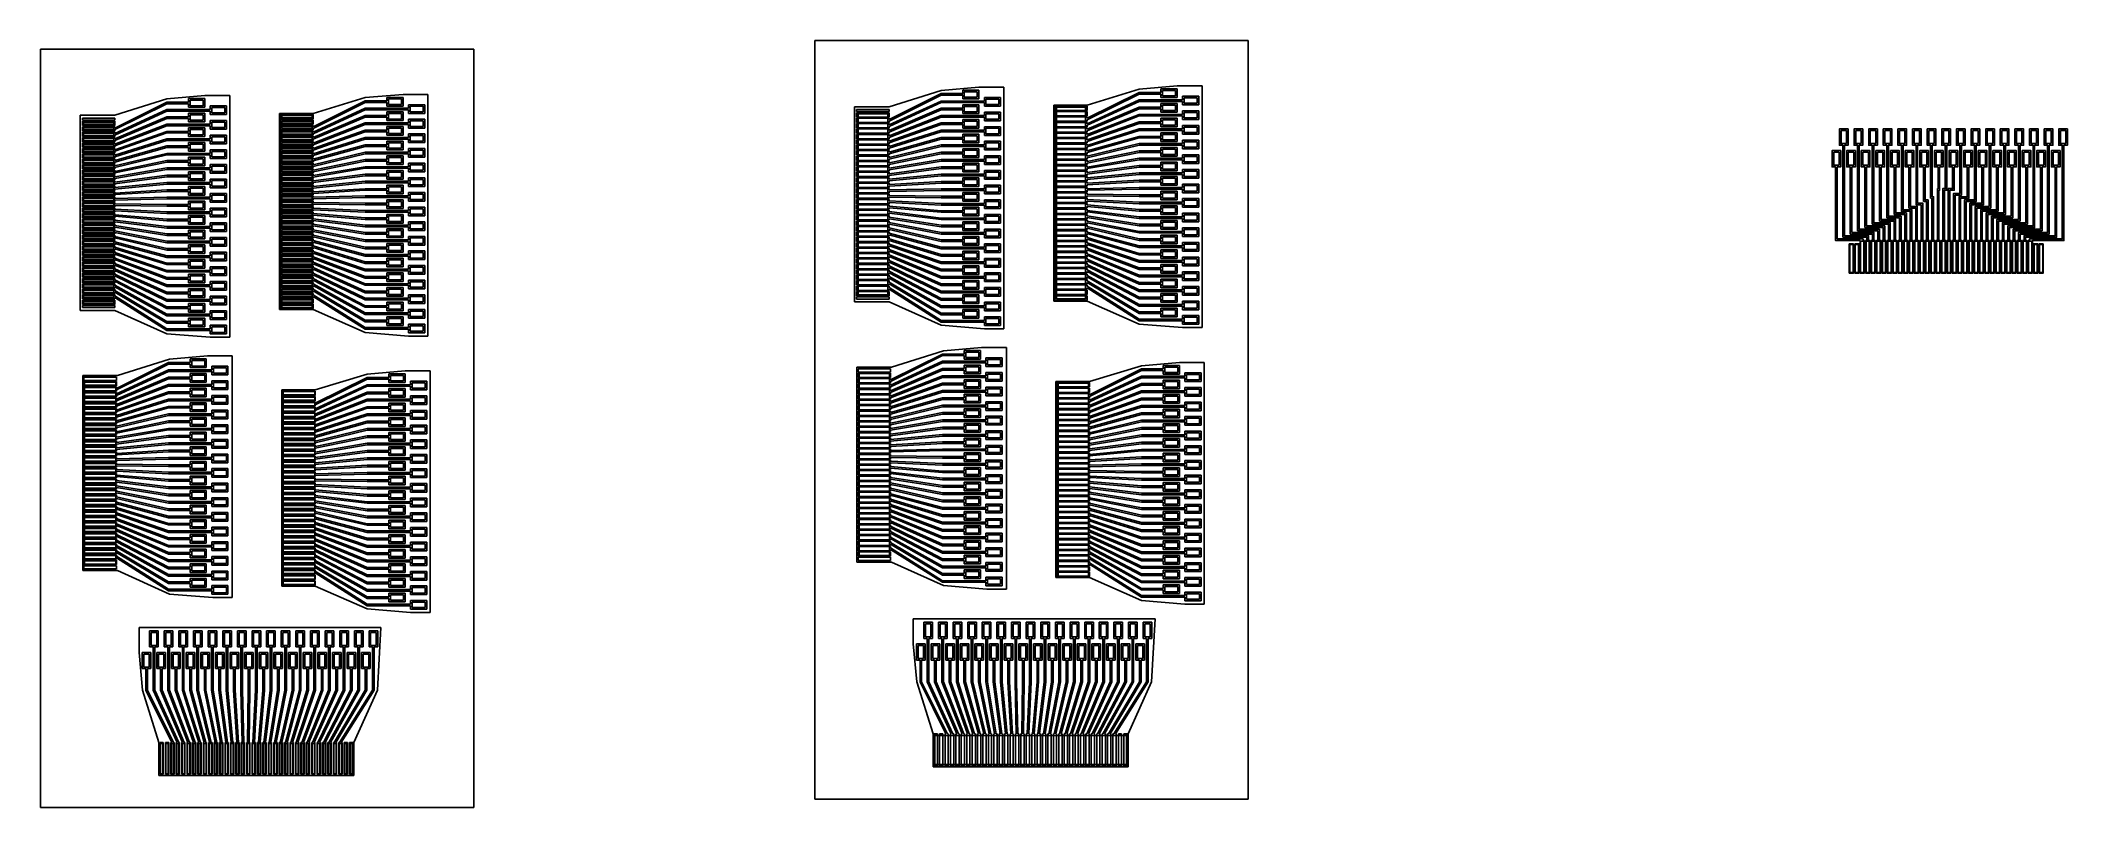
# Model space of a CAD drawing. Header units: inches. Extents: x 22 to 209, y 18 to 88.
import ezdxf

# ---------------------------------------------------------------- set-up
doc = ezdxf.new("R2010")
doc.units = ezdxf.units.IN
doc.header["$MEASUREMENT"] = 0
for name, color, linetype in [('Foil', 5, 'Continuous'), ('Hole', 1, 'Continuous'), ('Outline', 93, 'Continuous')]:
    doc.layers.add(name, color=color, linetype=linetype)

msp = doc.modelspace()

# ---------------------------------------------------------------- linework, layer by layer
at = {"layer": 'Foil'}
for p, q in [((93.38, 18.29), (93.38, 88.29)), ((93.38, 88.29), (133.38, 88.29)), ((133.38, 88.29), (133.38, 18.29)), ((21.92, 17.51), (21.92, 87.51)), ((21.92, 87.51), (61.92, 87.51)), ((61.92, 87.51), (61.92, 17.51)), ((33.58, 82.61), (28.78, 80.22)), ((33.58, 82.46), (28.78, 80.07)), ((35.58, 82.61), (33.58, 82.61)), ((35.58, 82.46), (33.58, 82.46)), ((37.08, 82.93), (35.58, 82.93)), ((35.58, 82.93), (35.58, 82.61)), ((35.58, 82.13), (35.58, 82.46)), ((37.08, 82.13), (37.08, 82.93)), ((51.88, 82.72), (47.08, 80.33)), ((51.88, 82.57), (47.08, 80.18)), ((53.88, 82.72), (51.88, 82.72)), ((53.88, 82.57), (51.88, 82.57)), ((55.38, 83.05), (53.88, 83.05)), ((53.88, 83.05), (53.88, 82.72)), ((53.88, 82.25), (53.88, 82.57)), ((55.38, 82.25), (55.38, 83.05)), ((57.38, 82.37), (55.88, 82.37)), ((55.88, 82.37), (55.88, 82.05)), ((57.38, 81.57), (57.38, 82.37)), ((105.04, 83.39), (100.24, 81)), ((105.04, 83.24), (100.24, 80.85)), ((100.24, 80.5), (105.04, 82.71)), ((100.24, 80.35), (105.04, 82.56)), ((107.04, 83.39), (105.04, 83.39)), ((107.04, 83.24), (105.04, 83.24)), ((109.04, 82.71), (105.04, 82.71)), ((109.04, 82.56), (105.04, 82.56)), ((108.54, 83.71), (107.04, 83.71)), ((107.04, 83.71), (107.04, 83.39)), ((107.04, 82.91), (107.04, 83.24)), ((107.04, 82.91), (108.54, 82.91)), ((108.54, 82.36), (107.04, 82.36)), ((107.04, 82.36), (107.04, 82.04)), ((108.54, 82.91), (108.54, 83.71)), ((108.54, 81.56), (108.54, 82.36)), ((110.54, 83.04), (109.04, 83.04)), ((109.04, 83.04), (109.04, 82.71)), ((109.04, 82.24), (109.04, 82.56)), ((110.54, 82.24), (110.54, 83.04)), ((123.34, 83.5), (118.54, 81.12)), ((123.34, 83.35), (118.54, 80.97)), ((118.54, 80.62), (123.34, 82.83)), ((118.54, 80.47), (123.34, 82.68)), ((125.34, 83.5), (123.34, 83.5)), ((125.34, 83.35), (123.34, 83.35)), ((127.34, 82.83), (123.34, 82.83)), ((127.34, 82.68), (123.34, 82.68)), ((126.84, 83.83), (125.34, 83.83)), ((125.34, 83.83), (125.34, 83.5)), ((125.34, 83.03), (125.34, 83.35)), ((125.34, 83.03), (126.84, 83.03)), ((126.84, 82.48), (125.34, 82.48)), ((125.34, 82.48), (125.34, 82.15)), ((126.84, 83.03), (126.84, 83.83)), ((126.84, 81.68), (126.84, 82.48)), ((128.84, 83.15), (127.34, 83.15)), ((127.34, 83.15), (127.34, 82.83)), ((127.34, 82.35), (127.34, 82.68)), ((127.34, 82.35), (128.84, 82.35)), ((128.84, 82.35), (128.84, 83.15)), ((25.78, 80.94), (25.78, 81.14)), ((25.78, 81.14), (28.78, 81.14)), ((28.78, 80.94), (25.78, 80.94)), ((25.78, 80.44), (25.78, 80.84)), ((25.78, 80.84), (28.78, 80.84)), ((28.78, 79.72), (33.58, 81.93)), ((28.78, 79.57), (33.58, 81.78)), ((28.78, 79.22), (33.58, 81.26)), ((28.78, 81.14), (28.78, 80.94)), ((28.78, 79.07), (33.58, 81.11)), ((28.78, 80.44), (28.78, 80.84)), ((28.78, 78.72), (33.58, 80.58)), ((37.58, 81.93), (33.58, 81.93)), ((37.58, 81.78), (33.58, 81.78)), ((35.58, 81.26), (33.58, 81.26)), ((35.58, 81.11), (33.58, 81.11)), ((37.58, 80.58), (33.58, 80.58)), ((35.58, 82.13), (37.08, 82.13)), ((37.08, 81.58), (35.58, 81.58)), ((35.58, 81.58), (35.58, 81.26)), ((35.58, 80.78), (35.58, 81.11)), ((35.58, 80.78), (37.08, 80.78)), ((37.08, 80.78), (37.08, 81.58)), ((39.08, 82.26), (37.58, 82.26)), ((37.58, 82.26), (37.58, 81.93)), ((37.58, 81.46), (37.58, 81.78)), ((37.58, 81.46), (39.08, 81.46)), ((39.08, 80.91), (37.58, 80.91)), ((37.58, 80.91), (37.58, 80.58)), ((39.08, 81.46), (39.08, 82.26)), ((39.08, 80.11), (39.08, 80.91)), ((44.08, 81.06), (44.08, 81.46)), ((44.08, 81.46), (47.08, 81.46)), ((47.08, 81.06), (44.08, 81.06)), ((44.08, 80.56), (44.08, 80.96)), ((44.08, 80.96), (47.08, 80.96)), ((47.08, 80.56), (44.08, 80.56)), ((44.08, 80.06), (44.08, 80.46)), ((44.08, 80.46), (47.08, 80.46)), ((47.08, 79.83), (51.88, 82.05)), ((47.08, 79.68), (51.88, 81.9)), ((47.08, 81.46), (47.08, 81.06)), ((47.08, 79.33), (51.88, 81.37)), ((47.08, 79.18), (51.88, 81.22)), ((47.08, 80.56), (47.08, 80.96)), ((47.08, 78.83), (51.88, 80.7)), ((47.08, 78.68), (51.88, 80.55)), ((47.08, 80.46), (47.08, 80.33)), ((55.88, 82.05), (51.88, 82.05)), ((55.88, 81.9), (51.88, 81.9)), ((53.88, 81.37), (51.88, 81.37)), ((53.88, 81.22), (51.88, 81.22)), ((55.88, 80.7), (51.88, 80.7)), ((55.88, 80.55), (51.88, 80.55)), ((53.88, 82.25), (55.38, 82.25)), ((55.38, 81.7), (53.88, 81.7)), ((53.88, 81.7), (53.88, 81.37)), ((53.88, 80.9), (53.88, 81.22)), ((53.88, 80.9), (55.38, 80.9)), ((55.38, 80.9), (55.38, 81.7)), ((55.88, 81.57), (55.88, 81.9)), ((55.88, 81.57), (57.38, 81.57)), ((57.38, 81.02), (55.88, 81.02)), ((55.88, 81.02), (55.88, 80.7)), ((55.88, 80.22), (55.88, 80.55)), ((57.38, 80.22), (57.38, 81.02)), ((97.24, 81.73), (97.24, 81.93)), ((97.24, 81.93), (100.24, 81.93)), ((100.24, 81.73), (97.24, 81.73)), ((97.24, 81.23), (97.24, 81.63)), ((97.24, 81.63), (100.24, 81.63)), ((100.24, 81.23), (97.24, 81.23)), ((97.24, 80.73), (97.24, 81.13)), ((97.24, 81.13), (100.24, 81.13)), ((100.24, 80.73), (97.24, 80.73)), ((97.24, 80.23), (97.24, 80.63)), ((97.24, 80.63), (100.24, 80.63)), ((100.24, 80), (105.04, 82.04)), ((100.24, 81.93), (100.24, 81.73)), ((100.24, 79.85), (105.04, 81.89)), ((100.24, 81.23), (100.24, 81.63)), ((100.24, 79.5), (105.04, 81.36)), ((100.24, 79.35), (105.04, 81.21)), ((100.24, 81.13), (100.24, 81)), ((100.24, 80.73), (100.24, 80.85)), ((100.24, 79), (105.04, 80.69)), ((100.24, 80.5), (100.24, 80.63)), ((100.24, 78.85), (105.04, 80.54)), ((107.04, 82.04), (105.04, 82.04)), ((107.04, 81.89), (105.04, 81.89)), ((109.04, 81.36), (105.04, 81.36)), ((109.04, 81.21), (105.04, 81.21)), ((107.04, 80.69), (105.04, 80.69)), ((107.04, 80.54), (105.04, 80.54)), ((107.04, 81.56), (107.04, 81.89)), ((107.04, 81.56), (108.54, 81.56)), ((108.54, 81.01), (107.04, 81.01)), ((107.04, 81.01), (107.04, 80.69)), ((107.04, 80.21), (107.04, 80.54)), ((108.54, 80.21), (108.54, 81.01)), ((109.04, 82.24), (110.54, 82.24)), ((110.54, 81.69), (109.04, 81.69)), ((109.04, 81.69), (109.04, 81.36)), ((109.04, 80.89), (109.04, 81.21)), ((109.04, 80.89), (110.54, 80.89)), ((110.54, 80.89), (110.54, 81.69)), ((115.54, 81.84), (115.54, 82.24)), ((115.54, 82.24), (118.54, 82.24)), ((118.54, 81.84), (115.54, 81.84)), ((115.54, 81.34), (115.54, 81.74)), ((115.54, 81.74), (118.54, 81.74)), ((118.54, 81.34), (115.54, 81.34)), ((115.54, 80.84), (115.54, 81.24)), ((115.54, 81.24), (118.54, 81.24)), ((118.54, 80.84), (115.54, 80.84)), ((115.54, 80.34), (115.54, 80.74)), ((115.54, 80.74), (118.54, 80.74)), ((118.54, 82.24), (118.54, 81.84)), ((118.54, 80.12), (123.34, 82.15)), ((118.54, 79.97), (123.34, 82)), ((118.54, 81.34), (118.54, 81.74)), ((118.54, 79.62), (123.34, 81.48)), ((118.54, 79.47), (123.34, 81.33)), ((118.54, 81.24), (118.54, 81.12)), ((118.54, 80.84), (118.54, 80.97)), ((118.54, 79.12), (123.34, 80.8)), ((118.54, 80.62), (118.54, 80.74)), ((118.54, 78.97), (123.34, 80.65)), ((118.54, 80.34), (118.54, 80.47)), ((125.34, 82.15), (123.34, 82.15)), ((125.34, 82), (123.34, 82)), ((127.34, 81.48), (123.34, 81.48)), ((127.34, 81.33), (123.34, 81.33)), ((125.34, 80.8), (123.34, 80.8)), ((125.34, 80.65), (123.34, 80.65)), ((125.34, 81.68), (125.34, 82)), ((125.34, 81.68), (126.84, 81.68)), ((126.84, 81.13), (125.34, 81.13)), ((125.34, 81.13), (125.34, 80.8)), ((125.34, 80.33), (125.34, 80.65)), ((126.84, 80.33), (126.84, 81.13)), ((128.84, 81.8), (127.34, 81.8)), ((127.34, 81.8), (127.34, 81.48)), ((127.34, 81), (127.34, 81.33)), ((127.34, 81), (128.84, 81)), ((128.84, 80.45), (127.34, 80.45)), ((127.34, 80.45), (127.34, 80.13)), ((128.84, 81), (128.84, 81.8)), ((128.84, 79.65), (128.84, 80.45)), ((28.78, 80.44), (25.78, 80.44)), ((25.78, 79.94), (25.78, 80.34)), ((25.78, 80.34), (28.78, 80.34)), ((28.78, 79.94), (25.78, 79.94)), ((25.78, 79.44), (25.78, 79.84)), ((25.78, 79.84), (28.78, 79.84)), ((28.78, 79.44), (25.78, 79.44)), ((25.78, 78.94), (25.78, 79.34)), ((25.78, 79.34), (28.78, 79.34)), ((28.78, 78.94), (25.78, 78.94)), ((25.78, 78.44), (25.78, 78.84)), ((25.78, 78.84), (28.78, 78.84)), ((28.78, 78.57), (33.58, 80.43)), ((28.78, 80.34), (28.78, 80.22)), ((28.78, 79.94), (28.78, 80.07)), ((28.78, 78.22), (33.58, 79.91)), ((28.78, 79.72), (28.78, 79.84)), ((28.78, 78.07), (33.58, 79.76)), ((28.78, 79.44), (28.78, 79.57)), ((28.78, 79.22), (28.78, 79.34)), ((28.78, 77.72), (33.58, 79.23)), ((28.78, 77.57), (33.58, 79.08)), ((28.78, 78.94), (28.78, 79.07)), ((28.78, 78.72), (28.78, 78.84)), ((37.58, 80.43), (33.58, 80.43)), ((35.58, 79.91), (33.58, 79.91)), ((35.58, 79.76), (33.58, 79.76)), ((37.58, 79.23), (33.58, 79.23)), ((37.58, 79.08), (33.58, 79.08)), ((37.08, 80.23), (35.58, 80.23)), ((35.58, 80.23), (35.58, 79.91)), ((35.58, 79.43), (35.58, 79.76)), ((35.58, 79.43), (37.08, 79.43)), ((37.08, 78.88), (35.58, 78.88)), ((35.58, 78.88), (35.58, 78.56)), ((37.08, 79.43), (37.08, 80.23)), ((37.08, 78.08), (37.08, 78.88)), ((37.58, 80.11), (37.58, 80.43)), ((37.58, 80.11), (39.08, 80.11)), ((39.08, 79.56), (37.58, 79.56)), ((37.58, 79.56), (37.58, 79.23)), ((37.58, 78.76), (37.58, 79.08)), ((37.58, 78.76), (39.08, 78.76)), ((39.08, 78.76), (39.08, 79.56)), ((47.08, 80.06), (44.08, 80.06)), ((44.08, 79.56), (44.08, 79.96)), ((44.08, 79.96), (47.08, 79.96)), ((47.08, 79.56), (44.08, 79.56)), ((44.08, 79.06), (44.08, 79.46)), ((44.08, 79.46), (47.08, 79.46)), ((47.08, 79.06), (44.08, 79.06)), ((44.08, 78.56), (44.08, 78.96)), ((44.08, 78.96), (47.08, 78.96)), ((47.08, 80.06), (47.08, 80.18)), ((47.08, 78.33), (51.88, 80.02)), ((47.08, 79.83), (47.08, 79.96)), ((47.08, 78.18), (51.88, 79.87)), ((47.08, 79.56), (47.08, 79.68)), ((47.08, 79.33), (47.08, 79.46)), ((47.08, 77.83), (51.88, 79.35)), ((47.08, 77.68), (51.88, 79.2)), ((47.08, 79.06), (47.08, 79.18)), ((47.08, 78.83), (47.08, 78.96)), ((47.08, 78.56), (47.08, 78.68)), ((47.08, 77.33), (51.88, 78.67)), ((53.88, 80.02), (51.88, 80.02)), ((53.88, 79.87), (51.88, 79.87)), ((55.88, 79.35), (51.88, 79.35)), ((55.88, 79.2), (51.88, 79.2)), ((53.88, 78.67), (51.88, 78.67)), ((55.38, 80.35), (53.88, 80.35)), ((53.88, 80.35), (53.88, 80.02)), ((53.88, 79.55), (53.88, 79.87)), ((53.88, 79.55), (55.38, 79.55)), ((55.38, 79), (53.88, 79)), ((53.88, 79), (53.88, 78.67)), ((55.38, 79.55), (55.38, 80.35)), ((55.38, 78.2), (55.38, 79)), ((55.88, 80.22), (57.38, 80.22)), ((57.38, 79.67), (55.88, 79.67)), ((55.88, 79.67), (55.88, 79.35)), ((55.88, 78.87), (55.88, 79.2)), ((55.88, 78.87), (57.38, 78.87)), ((57.38, 78.87), (57.38, 79.67)), ((100.24, 80.23), (97.24, 80.23)), ((97.24, 79.73), (97.24, 80.13)), ((97.24, 80.13), (100.24, 80.13)), ((100.24, 79.73), (97.24, 79.73)), ((97.24, 79.23), (97.24, 79.63)), ((97.24, 79.63), (100.24, 79.63)), ((100.24, 79.23), (97.24, 79.23)), ((100.24, 79.13), (97.24, 79.13)), ((97.24, 79.13), (97.24, 78.73)), ((97.24, 78.73), (100.24, 78.73)), ((100.24, 78.63), (97.24, 78.63)), ((97.24, 78.63), (97.24, 78.23)), ((100.24, 80.23), (100.24, 80.35)), ((100.24, 80), (100.24, 80.13)), ((100.24, 78.5), (105.04, 80.01)), ((100.24, 78.35), (105.04, 79.86)), ((100.24, 79.73), (100.24, 79.85)), ((100.24, 79.5), (100.24, 79.63)), ((100.24, 79.23), (100.24, 79.35)), ((100.24, 78), (105.04, 79.34)), ((100.24, 77.85), (105.04, 79.19)), ((100.24, 79), (100.24, 79.13)), ((100.24, 78.73), (100.24, 78.85)), ((100.24, 77.5), (105.04, 78.66)), ((100.24, 78.5), (100.24, 78.63)), ((109.04, 80.01), (105.04, 80.01)), ((109.04, 79.86), (105.04, 79.86)), ((107.04, 79.34), (105.04, 79.34)), ((107.04, 79.19), (105.04, 79.19)), ((109.04, 78.66), (105.04, 78.66)), ((107.04, 80.21), (108.54, 80.21)), ((108.54, 79.66), (107.04, 79.66)), ((107.04, 79.66), (107.04, 79.34)), ((107.04, 78.86), (107.04, 79.19)), ((107.04, 78.86), (108.54, 78.86)), ((108.54, 78.86), (108.54, 79.66)), ((110.54, 80.34), (109.04, 80.34)), ((109.04, 80.34), (109.04, 80.01)), ((109.04, 79.54), (109.04, 79.86)), ((109.04, 79.54), (110.54, 79.54)), ((110.54, 78.99), (109.04, 78.99)), ((109.04, 78.99), (109.04, 78.66)), ((110.54, 79.54), (110.54, 80.34)), ((110.54, 78.19), (110.54, 78.99)), ((118.54, 80.34), (115.54, 80.34)), ((115.54, 79.84), (115.54, 80.24)), ((115.54, 80.24), (118.54, 80.24)), ((118.54, 79.84), (115.54, 79.84)), ((115.54, 79.34), (115.54, 79.74)), ((115.54, 79.74), (118.54, 79.74)), ((118.54, 79.34), (115.54, 79.34)), ((118.54, 79.24), (115.54, 79.24)), ((115.54, 79.24), (115.54, 78.84)), ((115.54, 78.84), (118.54, 78.84)), ((118.54, 78.74), (115.54, 78.74)), ((115.54, 78.74), (115.54, 78.34)), ((118.54, 80.12), (118.54, 80.24)), ((118.54, 78.62), (123.34, 80.13)), ((118.54, 78.47), (123.34, 79.98)), ((118.54, 79.84), (118.54, 79.97)), ((118.54, 79.62), (118.54, 79.74)), ((118.54, 79.34), (118.54, 79.47)), ((118.54, 78.12), (123.34, 79.45)), ((118.54, 77.97), (123.34, 79.3)), ((118.54, 79.12), (118.54, 79.24)), ((118.54, 78.84), (118.54, 78.97)), ((118.54, 77.62), (123.34, 78.78)), ((118.54, 78.62), (118.54, 78.74)), ((118.54, 77.47), (123.34, 78.63)), ((127.34, 80.13), (123.34, 80.13)), ((127.34, 79.98), (123.34, 79.98)), ((125.34, 79.45), (123.34, 79.45)), ((125.34, 79.3), (123.34, 79.3)), ((127.34, 78.78), (123.34, 78.78)), ((127.34, 78.63), (123.34, 78.63)), ((125.34, 80.33), (126.84, 80.33)), ((126.84, 79.78), (125.34, 79.78)), ((125.34, 79.78), (125.34, 79.45)), ((125.34, 78.98), (125.34, 79.3)), ((125.34, 78.98), (126.84, 78.98)), ((126.84, 78.98), (126.84, 79.78)), ((127.34, 79.65), (127.34, 79.98)), ((127.34, 79.65), (128.84, 79.65)), ((128.84, 79.1), (127.34, 79.1)), ((127.34, 79.1), (127.34, 78.78)), ((127.34, 78.3), (127.34, 78.63)), ((128.84, 78.3), (128.84, 79.1)), ((28.78, 78.44), (25.78, 78.44)), ((28.78, 78.34), (25.78, 78.34)), ((25.78, 78.34), (25.78, 77.94)), ((25.78, 77.94), (28.78, 77.94)), ((28.78, 77.84), (25.78, 77.84)), ((25.78, 77.84), (25.78, 77.44)), ((25.78, 77.44), (28.78, 77.44)), ((25.78, 76.94), (25.78, 77.34)), ((25.78, 77.34), (28.78, 77.34)), ((28.78, 76.94), (25.78, 76.94)), ((28.78, 76.84), (25.78, 76.84)), ((25.78, 76.84), (25.78, 76.44)), ((28.78, 78.44), (28.78, 78.57)), ((28.78, 77.22), (33.58, 78.56)), ((28.78, 77.07), (33.58, 78.41)), ((28.78, 78.22), (28.78, 78.34)), ((28.78, 77.94), (28.78, 78.07)), ((28.78, 76.72), (33.58, 77.88)), ((28.78, 77.72), (28.78, 77.84)), ((28.78, 76.57), (33.58, 77.73)), ((28.78, 77.44), (28.78, 77.57)), ((28.78, 77.34), (28.78, 77.22)), ((28.78, 76.22), (33.58, 77.21)), ((28.78, 77.07), (28.78, 76.94)), ((28.78, 76.07), (33.58, 77.06)), ((28.78, 76.72), (28.78, 76.84)), ((35.58, 78.56), (33.58, 78.56)), ((35.58, 78.41), (33.58, 78.41)), ((37.58, 77.88), (33.58, 77.88)), ((37.58, 77.73), (33.58, 77.73)), ((35.58, 77.21), (33.58, 77.21)), ((35.58, 77.06), (33.58, 77.06)), ((35.58, 78.08), (35.58, 78.41)), ((35.58, 78.08), (37.08, 78.08)), ((37.08, 77.53), (35.58, 77.53)), ((35.58, 77.53), (35.58, 77.21)), ((35.58, 76.73), (35.58, 77.06)), ((35.58, 76.73), (37.08, 76.73)), ((37.08, 76.73), (37.08, 77.53)), ((39.08, 78.21), (37.58, 78.21)), ((37.58, 78.21), (37.58, 77.88)), ((37.58, 77.41), (37.58, 77.73)), ((37.58, 77.41), (39.08, 77.41)), ((39.08, 76.86), (37.58, 76.86)), ((37.58, 76.86), (37.58, 76.53)), ((39.08, 77.41), (39.08, 78.21)), ((39.08, 76.06), (39.08, 76.86)), ((47.08, 78.56), (44.08, 78.56)), ((47.08, 78.46), (44.08, 78.46)), ((44.08, 78.46), (44.08, 78.06)), ((44.08, 78.06), (47.08, 78.06)), ((47.08, 77.96), (44.08, 77.96)), ((44.08, 77.96), (44.08, 77.56)), ((44.08, 77.56), (47.08, 77.56)), ((44.08, 77.06), (44.08, 77.46)), ((44.08, 77.46), (47.08, 77.46)), ((47.08, 77.06), (44.08, 77.06)), ((47.08, 76.96), (44.08, 76.96)), ((44.08, 76.96), (44.08, 76.56)), ((47.08, 77.18), (51.88, 78.52)), ((47.08, 78.33), (47.08, 78.46)), ((47.08, 78.06), (47.08, 78.18)), ((47.08, 76.83), (51.88, 78)), ((47.08, 77.83), (47.08, 77.96)), ((47.08, 76.68), (51.88, 77.85)), ((47.08, 77.56), (47.08, 77.68)), ((47.08, 77.46), (47.08, 77.33)), ((47.08, 76.33), (51.88, 77.32)), ((47.08, 77.18), (47.08, 77.06)), ((47.08, 76.18), (51.88, 77.17)), ((47.08, 76.83), (47.08, 76.96)), ((53.88, 78.52), (51.88, 78.52)), ((55.88, 78), (51.88, 78)), ((55.88, 77.85), (51.88, 77.85)), ((53.88, 77.32), (51.88, 77.32)), ((53.88, 77.17), (51.88, 77.17)), ((53.88, 78.2), (53.88, 78.52)), ((53.88, 78.2), (55.38, 78.2)), ((55.38, 77.65), (53.88, 77.65)), ((53.88, 77.65), (53.88, 77.32)), ((53.88, 76.85), (53.88, 77.17)), ((53.88, 76.85), (55.38, 76.85)), ((55.38, 76.85), (55.38, 77.65)), ((57.38, 78.32), (55.88, 78.32)), ((55.88, 78.32), (55.88, 78)), ((55.88, 77.52), (55.88, 77.85)), ((55.88, 77.52), (57.38, 77.52)), ((57.38, 76.97), (55.88, 76.97)), ((55.88, 76.97), (55.88, 76.65)), ((57.38, 77.52), (57.38, 78.32)), ((57.38, 76.17), (57.38, 76.97)), ((97.24, 78.23), (100.24, 78.23)), ((97.24, 77.73), (97.24, 78.13)), ((97.24, 78.13), (100.24, 78.13)), ((100.24, 77.73), (97.24, 77.73)), ((100.24, 77.63), (97.24, 77.63)), ((97.24, 77.63), (97.24, 77.23)), ((97.24, 77.23), (100.24, 77.23)), ((97.24, 76.73), (97.24, 77.13)), ((97.24, 77.13), (100.24, 77.13)), ((100.24, 76.73), (97.24, 76.73)), ((100.24, 77.35), (105.04, 78.51)), ((100.24, 78.23), (100.24, 78.35)), ((100.24, 78.13), (100.24, 78)), ((100.24, 77), (105.04, 77.99)), ((100.24, 77.85), (100.24, 77.73)), ((100.24, 76.85), (105.04, 77.84)), ((100.24, 77.5), (100.24, 77.63)), ((100.24, 77.23), (100.24, 77.35)), ((100.24, 76.5), (105.04, 77.31)), ((100.24, 76.35), (105.04, 77.16)), ((100.24, 77.13), (100.24, 77)), ((100.24, 76.85), (100.24, 76.73)), ((109.04, 78.51), (105.04, 78.51)), ((107.04, 77.99), (105.04, 77.99)), ((107.04, 77.84), (105.04, 77.84)), ((109.04, 77.31), (105.04, 77.31)), ((109.04, 77.16), (105.04, 77.16)), ((108.54, 78.31), (107.04, 78.31)), ((107.04, 78.31), (107.04, 77.99)), ((107.04, 77.51), (107.04, 77.84)), ((107.04, 77.51), (108.54, 77.51)), ((108.54, 76.96), (107.04, 76.96)), ((107.04, 76.96), (107.04, 76.64)), ((108.54, 77.51), (108.54, 78.31)), ((108.54, 76.16), (108.54, 76.96)), ((109.04, 78.19), (109.04, 78.51)), ((109.04, 78.19), (110.54, 78.19)), ((110.54, 77.64), (109.04, 77.64)), ((109.04, 77.64), (109.04, 77.31)), ((109.04, 76.84), (109.04, 77.16)), ((109.04, 76.84), (110.54, 76.84)), ((110.54, 76.84), (110.54, 77.64)), ((115.54, 78.34), (118.54, 78.34)), ((115.54, 77.84), (115.54, 78.24)), ((115.54, 78.24), (118.54, 78.24)), ((118.54, 77.84), (115.54, 77.84)), ((118.54, 77.74), (115.54, 77.74)), ((115.54, 77.74), (115.54, 77.34)), ((115.54, 77.34), (118.54, 77.34)), ((115.54, 76.84), (115.54, 77.24)), ((115.54, 77.24), (118.54, 77.24)), ((118.54, 76.84), (115.54, 76.84)), ((118.54, 76.74), (115.54, 76.74)), ((115.54, 76.74), (115.54, 76.34)), ((118.54, 78.34), (118.54, 78.47)), ((118.54, 78.24), (118.54, 78.12)), ((118.54, 77.12), (123.34, 78.1)), ((118.54, 77.97), (118.54, 77.84)), ((118.54, 76.97), (123.34, 77.95)), ((118.54, 77.62), (118.54, 77.74)), ((118.54, 77.34), (118.54, 77.47)), ((118.54, 76.62), (123.34, 77.43)), ((118.54, 76.47), (123.34, 77.28)), ((118.54, 77.24), (118.54, 77.12)), ((118.54, 76.97), (118.54, 76.84)), ((118.54, 76.12), (123.34, 76.75)), ((118.54, 76.62), (118.54, 76.74)), ((125.34, 78.1), (123.34, 78.1)), ((125.34, 77.95), (123.34, 77.95)), ((127.34, 77.43), (123.34, 77.43)), ((127.34, 77.28), (123.34, 77.28)), ((125.34, 76.75), (123.34, 76.75)), ((126.84, 78.43), (125.34, 78.43)), ((125.34, 78.43), (125.34, 78.1)), ((125.34, 77.63), (125.34, 77.95)), ((125.34, 77.63), (126.84, 77.63)), ((126.84, 77.08), (125.34, 77.08)), ((125.34, 77.08), (125.34, 76.75)), ((126.84, 77.63), (126.84, 78.43)), ((126.84, 76.28), (126.84, 77.08)), ((127.34, 78.3), (128.84, 78.3)), ((128.84, 77.75), (127.34, 77.75)), ((127.34, 77.75), (127.34, 77.43)), ((127.34, 76.95), (127.34, 77.28)), ((127.34, 76.95), (128.84, 76.95)), ((128.84, 76.95), (128.84, 77.75)), ((25.78, 76.44), (28.78, 76.44)), ((25.78, 75.94), (25.78, 76.34)), ((25.78, 76.34), (28.78, 76.34)), ((28.78, 75.94), (25.78, 75.94)), ((28.78, 75.84), (25.78, 75.84)), ((25.78, 75.84), (25.78, 75.44)), ((25.78, 75.44), (28.78, 75.44)), ((25.78, 74.94), (25.78, 75.34)), ((25.78, 75.34), (28.78, 75.34)), ((28.78, 74.94), (25.78, 74.94)), ((28.78, 74.84), (25.78, 74.84)), ((25.78, 74.84), (25.78, 74.44)), ((28.78, 76.44), (28.78, 76.57)), ((28.78, 75.72), (33.58, 76.53)), ((28.78, 75.57), (33.58, 76.38)), ((28.78, 76.34), (28.78, 76.22)), ((28.78, 76.07), (28.78, 75.94)), ((28.78, 75.22), (33.58, 75.86)), ((28.78, 75.72), (28.78, 75.84)), ((28.78, 75.07), (33.58, 75.71)), ((28.78, 75.44), (28.78, 75.57)), ((28.78, 75.34), (28.78, 75.22)), ((28.78, 74.72), (33.58, 75.18)), ((28.78, 75.07), (28.78, 74.94)), ((28.78, 74.57), (33.58, 75.03)), ((28.78, 74.72), (28.78, 74.84)), ((37.58, 76.53), (33.58, 76.53)), ((37.58, 76.38), (33.58, 76.38)), ((35.58, 75.86), (33.58, 75.86)), ((35.58, 75.71), (33.58, 75.71)), ((37.58, 75.18), (33.58, 75.18)), ((37.58, 75.03), (33.58, 75.03)), ((37.08, 76.18), (35.58, 76.18)), ((35.58, 76.18), (35.58, 75.86)), ((35.58, 75.38), (35.58, 75.71)), ((35.58, 75.38), (37.08, 75.38)), ((37.08, 75.38), (37.08, 76.18)), ((37.58, 76.06), (37.58, 76.38)), ((37.58, 76.06), (39.08, 76.06)), ((39.08, 75.51), (37.58, 75.51)), ((37.58, 75.51), (37.58, 75.18)), ((37.58, 74.71), (37.58, 75.03)), ((39.08, 74.71), (39.08, 75.51)), ((44.08, 76.56), (47.08, 76.56)), ((44.08, 76.06), (44.08, 76.46)), ((44.08, 76.46), (47.08, 76.46)), ((47.08, 76.06), (44.08, 76.06)), ((47.08, 75.96), (44.08, 75.96)), ((44.08, 75.96), (44.08, 75.56)), ((44.08, 75.56), (47.08, 75.56)), ((44.08, 75.06), (44.08, 75.46)), ((44.08, 75.46), (47.08, 75.46)), ((47.08, 75.06), (44.08, 75.06)), ((47.08, 74.96), (44.08, 74.96)), ((44.08, 74.96), (44.08, 74.56)), ((47.08, 76.56), (47.08, 76.68)), ((47.08, 75.83), (51.88, 76.65)), ((47.08, 75.68), (51.88, 76.5)), ((47.08, 76.46), (47.08, 76.33)), ((47.08, 76.18), (47.08, 76.06)), ((47.08, 75.33), (51.88, 75.97)), ((47.08, 75.83), (47.08, 75.96)), ((47.08, 75.18), (51.88, 75.82)), ((47.08, 75.56), (47.08, 75.68)), ((47.08, 75.46), (47.08, 75.33)), ((47.08, 74.83), (51.88, 75.3)), ((47.08, 75.18), (47.08, 75.06)), ((47.08, 74.68), (51.88, 75.15)), ((47.08, 74.83), (47.08, 74.96)), ((55.88, 76.65), (51.88, 76.65)), ((55.88, 76.5), (51.88, 76.5)), ((53.88, 75.97), (51.88, 75.97)), ((53.88, 75.82), (51.88, 75.82)), ((55.88, 75.3), (51.88, 75.3)), ((55.88, 75.15), (51.88, 75.15)), ((55.38, 76.3), (53.88, 76.3)), ((53.88, 76.3), (53.88, 75.97)), ((53.88, 75.5), (53.88, 75.82)), ((53.88, 75.5), (55.38, 75.5)), ((55.38, 74.95), (53.88, 74.95)), ((53.88, 74.95), (53.88, 74.62)), ((55.38, 75.5), (55.38, 76.3)), ((55.38, 74.15), (55.38, 74.95)), ((55.88, 76.17), (55.88, 76.5)), ((55.88, 76.17), (57.38, 76.17)), ((57.38, 75.62), (55.88, 75.62)), ((55.88, 75.62), (55.88, 75.3)), ((55.88, 74.82), (55.88, 75.15)), ((57.38, 74.82), (57.38, 75.62)), ((100.24, 76.63), (97.24, 76.63)), ((97.24, 76.63), (97.24, 76.23)), ((97.24, 76.23), (100.24, 76.23)), ((97.24, 75.73), (97.24, 76.13)), ((97.24, 76.13), (100.24, 76.13)), ((100.24, 75.73), (97.24, 75.73)), ((100.24, 75.63), (97.24, 75.63)), ((97.24, 75.63), (97.24, 75.23)), ((97.24, 75.23), (100.24, 75.23)), ((100.24, 75.13), (97.24, 75.13)), ((97.24, 75.13), (97.24, 74.73)), ((100.24, 76), (105.04, 76.64)), ((100.24, 76.5), (100.24, 76.63)), ((100.24, 75.85), (105.04, 76.49)), ((100.24, 76.23), (100.24, 76.35)), ((100.24, 76.13), (100.24, 76)), ((100.24, 75.5), (105.04, 75.96)), ((100.24, 75.85), (100.24, 75.73)), ((100.24, 75.35), (105.04, 75.81)), ((100.24, 75.5), (100.24, 75.63)), ((100.24, 75.23), (100.24, 75.35)), ((100.24, 75), (105.04, 75.29)), ((100.24, 74.85), (105.04, 75.14)), ((100.24, 75), (100.24, 75.13)), ((100.24, 74.73), (100.24, 74.85)), ((107.04, 76.64), (105.04, 76.64)), ((107.04, 76.49), (105.04, 76.49)), ((109.04, 75.96), (105.04, 75.96)), ((109.04, 75.81), (105.04, 75.81)), ((107.04, 75.29), (105.04, 75.29)), ((107.04, 75.14), (105.04, 75.14)), ((107.04, 76.16), (107.04, 76.49)), ((107.04, 76.16), (108.54, 76.16)), ((108.54, 75.61), (107.04, 75.61)), ((107.04, 75.61), (107.04, 75.29)), ((107.04, 74.81), (107.04, 75.14)), ((108.54, 74.81), (108.54, 75.61)), ((110.54, 76.29), (109.04, 76.29)), ((109.04, 76.29), (109.04, 75.96)), ((109.04, 75.49), (109.04, 75.81)), ((109.04, 75.49), (110.54, 75.49)), ((110.54, 74.94), (109.04, 74.94)), ((109.04, 74.94), (109.04, 74.61)), ((110.54, 75.49), (110.54, 76.29)), ((110.54, 74.14), (110.54, 74.94)), ((115.54, 76.34), (118.54, 76.34)), ((115.54, 75.84), (115.54, 76.24)), ((115.54, 76.24), (118.54, 76.24)), ((118.54, 75.84), (115.54, 75.84)), ((118.54, 75.74), (115.54, 75.74)), ((115.54, 75.74), (115.54, 75.34)), ((115.54, 75.34), (118.54, 75.34)), ((118.54, 75.24), (115.54, 75.24)), ((115.54, 75.24), (115.54, 74.84)), ((115.54, 74.84), (118.54, 74.84)), ((118.54, 75.97), (123.34, 76.6)), ((118.54, 76.34), (118.54, 76.47)), ((118.54, 76.24), (118.54, 76.12)), ((118.54, 75.62), (123.34, 76.08)), ((118.54, 75.97), (118.54, 75.84)), ((118.54, 75.47), (123.34, 75.93)), ((118.54, 75.62), (118.54, 75.74)), ((118.54, 75.34), (118.54, 75.47)), ((118.54, 75.12), (123.34, 75.4)), ((118.54, 74.97), (123.34, 75.25)), ((118.54, 75.12), (118.54, 75.24)), ((118.54, 74.84), (118.54, 74.97)), ((125.34, 76.6), (123.34, 76.6)), ((127.34, 76.08), (123.34, 76.08)), ((127.34, 75.93), (123.34, 75.93)), ((125.34, 75.4), (123.34, 75.4)), ((125.34, 75.25), (123.34, 75.25)), ((125.34, 76.28), (125.34, 76.6)), ((125.34, 76.28), (126.84, 76.28)), ((126.84, 75.73), (125.34, 75.73)), ((125.34, 75.73), (125.34, 75.4)), ((125.34, 74.93), (125.34, 75.25)), ((125.34, 74.93), (126.84, 74.93)), ((126.84, 74.93), (126.84, 75.73)), ((128.84, 76.4), (127.34, 76.4)), ((127.34, 76.4), (127.34, 76.08)), ((127.34, 75.6), (127.34, 75.93)), ((127.34, 75.6), (128.84, 75.6)), ((128.84, 75.05), (127.34, 75.05)), ((127.34, 75.05), (127.34, 74.73)), ((128.84, 75.6), (128.84, 76.4)), ((128.84, 74.25), (128.84, 75.05)), ((25.78, 74.44), (28.78, 74.44)), ((28.78, 74.34), (25.78, 74.34)), ((25.78, 74.34), (25.78, 73.94)), ((25.78, 73.94), (28.78, 73.94)), ((28.78, 73.84), (25.78, 73.84)), ((25.78, 73.84), (25.78, 73.44)), ((25.78, 73.44), (28.78, 73.44)), ((25.78, 72.94), (25.78, 73.34)), ((25.78, 73.34), (28.78, 73.34)), ((28.78, 74.44), (28.78, 74.57)), ((28.78, 74.22), (33.58, 74.51)), ((28.78, 74.07), (33.58, 74.36)), ((28.78, 74.22), (28.78, 74.34)), ((28.78, 73.94), (28.78, 74.07)), ((28.78, 73.72), (28.78, 73.84)), ((28.78, 73.72), (33.58, 73.83)), ((28.78, 73.57), (33.58, 73.68)), ((28.78, 73.44), (28.78, 73.57)), ((28.78, 73.34), (28.78, 73.22)), ((28.78, 73.22), (33.58, 73.16)), ((28.78, 73.07), (28.78, 72.94)), ((28.78, 73.07), (33.58, 73.01)), ((35.58, 74.51), (33.58, 74.51)), ((35.58, 74.36), (33.58, 74.36)), ((37.58, 73.83), (33.58, 73.83)), ((37.58, 73.68), (33.58, 73.68)), ((35.58, 73.16), (33.58, 73.16)), ((35.58, 73.01), (33.58, 73.01)), ((37.08, 74.83), (35.58, 74.83)), ((35.58, 74.83), (35.58, 74.51)), ((35.58, 74.03), (35.58, 74.36)), ((35.58, 74.03), (37.08, 74.03)), ((37.08, 73.48), (35.58, 73.48)), ((35.58, 73.48), (35.58, 73.16)), ((35.58, 72.68), (35.58, 73.01)), ((37.08, 74.03), (37.08, 74.83)), ((37.08, 72.68), (37.08, 73.48)), ((37.58, 74.71), (39.08, 74.71)), ((39.08, 74.16), (37.58, 74.16)), ((37.58, 74.16), (37.58, 73.83)), ((37.58, 73.36), (37.58, 73.68)), ((37.58, 73.36), (39.08, 73.36)), ((39.08, 73.36), (39.08, 74.16)), ((44.08, 74.56), (47.08, 74.56)), ((47.08, 74.46), (44.08, 74.46)), ((44.08, 74.46), (44.08, 74.06)), ((44.08, 74.06), (47.08, 74.06)), ((47.08, 73.96), (44.08, 73.96)), ((44.08, 73.96), (44.08, 73.56)), ((44.08, 73.56), (47.08, 73.56)), ((44.08, 73.06), (44.08, 73.46)), ((44.08, 73.46), (47.08, 73.46)), ((47.08, 73.06), (44.08, 73.06)), ((47.08, 74.56), (47.08, 74.68)), ((47.08, 74.33), (51.88, 74.62)), ((47.08, 74.18), (51.88, 74.47)), ((47.08, 74.33), (47.08, 74.46)), ((47.08, 74.06), (47.08, 74.18)), ((47.08, 73.83), (47.08, 73.96)), ((47.08, 73.83), (51.88, 73.95)), ((47.08, 73.68), (51.88, 73.8)), ((47.08, 73.56), (47.08, 73.68)), ((47.08, 73.46), (47.08, 73.33)), ((47.08, 73.33), (51.88, 73.27)), ((47.08, 73.18), (47.08, 73.06)), ((47.08, 73.18), (51.88, 73.12)), ((53.88, 74.62), (51.88, 74.62)), ((53.88, 74.47), (51.88, 74.47)), ((55.88, 73.95), (51.88, 73.95)), ((55.88, 73.8), (51.88, 73.8)), ((53.88, 73.27), (51.88, 73.27)), ((53.88, 73.12), (51.88, 73.12)), ((53.88, 74.15), (53.88, 74.47)), ((53.88, 74.15), (55.38, 74.15)), ((55.38, 73.6), (53.88, 73.6)), ((53.88, 73.6), (53.88, 73.27)), ((53.88, 72.8), (53.88, 73.12)), ((55.38, 72.8), (55.38, 73.6)), ((55.88, 74.82), (57.38, 74.82)), ((57.38, 74.27), (55.88, 74.27)), ((55.88, 74.27), (55.88, 73.95)), ((55.88, 73.47), (55.88, 73.8)), ((55.88, 73.47), (57.38, 73.47)), ((57.38, 73.47), (57.38, 74.27)), ((97.24, 74.73), (100.24, 74.73)), ((100.24, 74.63), (97.24, 74.63)), ((97.24, 74.63), (97.24, 74.23)), ((97.24, 74.23), (100.24, 74.23)), ((97.24, 73.73), (97.24, 74.13)), ((97.24, 74.13), (100.24, 74.13)), ((100.24, 73.73), (97.24, 73.73)), ((100.24, 73.63), (97.24, 73.63)), ((97.24, 73.63), (97.24, 73.23)), ((97.24, 73.23), (100.24, 73.23)), ((97.24, 72.73), (97.24, 73.13)), ((97.24, 73.13), (100.24, 73.13)), ((100.24, 74.5), (100.24, 74.63)), ((100.24, 74.5), (105.04, 74.61)), ((100.24, 74.35), (105.04, 74.46)), ((100.24, 74.23), (100.24, 74.35)), ((100.24, 74.13), (100.24, 74)), ((100.24, 74), (105.04, 73.94)), ((100.24, 73.85), (100.24, 73.73)), ((100.24, 73.85), (105.04, 73.79)), ((100.24, 73.5), (100.24, 73.63)), ((100.24, 73.5), (105.04, 73.26)), ((100.24, 73.23), (100.24, 73.35)), ((100.24, 73.35), (105.04, 73.11)), ((100.24, 73.13), (100.24, 73)), ((100.24, 73), (105.04, 72.59)), ((109.04, 74.61), (105.04, 74.61)), ((109.04, 74.46), (105.04, 74.46)), ((107.04, 73.94), (105.04, 73.94)), ((107.04, 73.79), (105.04, 73.79)), ((109.04, 73.26), (105.04, 73.26)), ((109.04, 73.11), (105.04, 73.11)), ((107.04, 74.81), (108.54, 74.81)), ((108.54, 74.26), (107.04, 74.26)), ((107.04, 74.26), (107.04, 73.94)), ((107.04, 73.46), (107.04, 73.79)), ((107.04, 73.46), (108.54, 73.46)), ((108.54, 73.46), (108.54, 74.26)), ((109.04, 74.14), (109.04, 74.46)), ((109.04, 74.14), (110.54, 74.14)), ((110.54, 73.59), (109.04, 73.59)), ((109.04, 73.59), (109.04, 73.26)), ((109.04, 72.79), (109.04, 73.11)), ((110.54, 72.79), (110.54, 73.59)), ((118.54, 74.74), (115.54, 74.74)), ((115.54, 74.74), (115.54, 74.34)), ((115.54, 74.34), (118.54, 74.34)), ((115.54, 73.84), (115.54, 74.24)), ((115.54, 74.24), (118.54, 74.24)), ((118.54, 73.84), (115.54, 73.84)), ((118.54, 73.74), (115.54, 73.74)), ((115.54, 73.74), (115.54, 73.34)), ((115.54, 73.34), (118.54, 73.34)), ((115.54, 72.84), (115.54, 73.24)), ((115.54, 73.24), (118.54, 73.24)), ((118.54, 74.62), (118.54, 74.74)), ((118.54, 74.62), (123.34, 74.73)), ((118.54, 74.47), (123.34, 74.58)), ((118.54, 74.34), (118.54, 74.47)), ((118.54, 74.24), (118.54, 74.12)), ((118.54, 74.12), (123.34, 74.05)), ((118.54, 73.97), (118.54, 73.84)), ((118.54, 73.97), (123.34, 73.9)), ((118.54, 73.62), (118.54, 73.74)), ((118.54, 73.62), (123.34, 73.38)), ((118.54, 73.34), (118.54, 73.47)), ((118.54, 73.47), (123.34, 73.23)), ((118.54, 73.24), (118.54, 73.12)), ((118.54, 73.12), (123.34, 72.7)), ((127.34, 74.73), (123.34, 74.73)), ((127.34, 74.58), (123.34, 74.58)), ((125.34, 74.05), (123.34, 74.05)), ((125.34, 73.9), (123.34, 73.9)), ((127.34, 73.38), (123.34, 73.38)), ((127.34, 73.23), (123.34, 73.23)), ((126.84, 74.38), (125.34, 74.38)), ((125.34, 74.38), (125.34, 74.05)), ((125.34, 73.58), (125.34, 73.9)), ((125.34, 73.58), (126.84, 73.58)), ((126.84, 73.03), (125.34, 73.03)), ((125.34, 73.03), (125.34, 72.7)), ((126.84, 73.58), (126.84, 74.38)), ((126.84, 72.23), (126.84, 73.03)), ((127.34, 74.25), (127.34, 74.58)), ((127.34, 74.25), (128.84, 74.25)), ((128.84, 73.7), (127.34, 73.7)), ((127.34, 73.7), (127.34, 73.38)), ((127.34, 72.9), (127.34, 73.23)), ((128.84, 72.9), (128.84, 73.7)), ((28.78, 72.94), (25.78, 72.94)), ((28.78, 72.84), (25.78, 72.84)), ((25.78, 72.84), (25.78, 72.44)), ((25.78, 72.44), (28.78, 72.44)), ((25.78, 71.94), (25.78, 72.34)), ((25.78, 72.34), (28.78, 72.34)), ((28.78, 71.94), (25.78, 71.94)), ((28.78, 71.84), (25.78, 71.84)), ((25.78, 71.84), (25.78, 71.44)), ((25.78, 71.44), (28.78, 71.44)), ((25.78, 70.94), (25.78, 71.34)), ((25.78, 71.34), (28.78, 71.34)), ((28.78, 72.72), (28.78, 72.84)), ((28.78, 72.72), (33.58, 72.48)), ((28.78, 72.44), (28.78, 72.57)), ((28.78, 72.57), (33.58, 72.33)), ((28.78, 72.34), (28.78, 72.22)), ((28.78, 72.22), (33.58, 71.81)), ((28.78, 72.07), (28.78, 71.94)), ((28.78, 72.07), (33.58, 71.66)), ((28.78, 71.72), (28.78, 71.84)), ((28.78, 71.72), (33.58, 71.13)), ((28.78, 71.44), (28.78, 71.57)), ((28.78, 71.57), (33.58, 70.98)), ((28.78, 71.34), (28.78, 71.22)), ((28.78, 71.22), (33.58, 70.46)), ((37.58, 72.48), (33.58, 72.48)), ((37.58, 72.33), (33.58, 72.33)), ((35.58, 71.81), (33.58, 71.81)), ((35.58, 71.66), (33.58, 71.66)), ((37.58, 71.13), (33.58, 71.13)), ((35.58, 72.68), (37.08, 72.68)), ((37.08, 72.13), (35.58, 72.13)), ((35.58, 72.13), (35.58, 71.81)), ((35.58, 71.33), (35.58, 71.66)), ((35.58, 71.33), (37.08, 71.33)), ((37.08, 71.33), (37.08, 72.13)), ((39.08, 72.81), (37.58, 72.81)), ((37.58, 72.81), (37.58, 72.48)), ((37.58, 72.01), (37.58, 72.33)), ((37.58, 72.01), (39.08, 72.01)), ((39.08, 71.46), (37.58, 71.46)), ((37.58, 71.46), (37.58, 71.13)), ((39.08, 72.01), (39.08, 72.81)), ((39.08, 70.66), (39.08, 71.46)), ((47.08, 72.96), (44.08, 72.96)), ((44.08, 72.96), (44.08, 72.56)), ((44.08, 72.56), (47.08, 72.56)), ((44.08, 72.06), (44.08, 72.46)), ((44.08, 72.46), (47.08, 72.46)), ((47.08, 72.06), (44.08, 72.06)), ((47.08, 71.96), (44.08, 71.96)), ((44.08, 71.96), (44.08, 71.56)), ((44.08, 71.56), (47.08, 71.56)), ((44.08, 71.06), (44.08, 71.46)), ((44.08, 71.46), (47.08, 71.46)), ((47.08, 72.83), (47.08, 72.96)), ((47.08, 72.83), (51.88, 72.6)), ((47.08, 72.56), (47.08, 72.68)), ((47.08, 72.68), (51.88, 72.45)), ((47.08, 72.46), (47.08, 72.33)), ((47.08, 72.33), (51.88, 71.92)), ((47.08, 72.18), (47.08, 72.06)), ((47.08, 72.18), (51.88, 71.77)), ((47.08, 71.83), (47.08, 71.96)), ((47.08, 71.83), (51.88, 71.25)), ((47.08, 71.56), (47.08, 71.68)), ((47.08, 71.68), (51.88, 71.1)), ((47.08, 71.46), (47.08, 71.33)), ((47.08, 71.33), (51.88, 70.57)), ((47.08, 71.18), (47.08, 71.06)), ((47.08, 71.18), (51.88, 70.42)), ((55.88, 72.6), (51.88, 72.6)), ((55.88, 72.45), (51.88, 72.45)), ((53.88, 71.92), (51.88, 71.92)), ((53.88, 71.77), (51.88, 71.77)), ((55.88, 71.25), (51.88, 71.25)), ((53.88, 72.8), (55.38, 72.8)), ((55.38, 72.25), (53.88, 72.25)), ((53.88, 72.25), (53.88, 71.92)), ((53.88, 71.45), (53.88, 71.77)), ((53.88, 71.45), (55.38, 71.45)), ((55.38, 71.45), (55.38, 72.25)), ((57.38, 72.92), (55.88, 72.92)), ((55.88, 72.92), (55.88, 72.6)), ((55.88, 72.12), (55.88, 72.45)), ((55.88, 72.12), (57.38, 72.12)), ((57.38, 71.57), (55.88, 71.57)), ((55.88, 71.57), (55.88, 71.25)), ((57.38, 72.12), (57.38, 72.92)), ((57.38, 70.77), (57.38, 71.57)), ((100.24, 72.73), (97.24, 72.73)), ((100.24, 72.63), (97.24, 72.63)), ((97.24, 72.63), (97.24, 72.23)), ((97.24, 72.23), (100.24, 72.23)), ((97.24, 71.73), (97.24, 72.13)), ((97.24, 72.13), (100.24, 72.13)), ((100.24, 71.73), (97.24, 71.73)), ((100.24, 71.63), (97.24, 71.63)), ((97.24, 71.63), (97.24, 71.23)), ((97.24, 71.23), (100.24, 71.23)), ((97.24, 70.73), (97.24, 71.13)), ((97.24, 71.13), (100.24, 71.13)), ((100.24, 72.85), (100.24, 72.73)), ((100.24, 72.85), (105.04, 72.44)), ((100.24, 72.5), (100.24, 72.63)), ((100.24, 72.5), (105.04, 71.91)), ((100.24, 72.23), (100.24, 72.35)), ((100.24, 72.35), (105.04, 71.76)), ((100.24, 72.13), (100.24, 72)), ((100.24, 72), (105.04, 71.24)), ((100.24, 71.85), (100.24, 71.73)), ((100.24, 71.85), (105.04, 71.09)), ((100.24, 71.5), (100.24, 71.63)), ((100.24, 71.5), (105.04, 70.56)), ((100.24, 71.23), (100.24, 71.35)), ((100.24, 71.35), (105.04, 70.41)), ((100.24, 71.13), (100.24, 71)), ((107.04, 72.59), (105.04, 72.59)), ((107.04, 72.44), (105.04, 72.44)), ((109.04, 71.91), (105.04, 71.91)), ((109.04, 71.76), (105.04, 71.76)), ((107.04, 71.24), (105.04, 71.24)), ((108.54, 72.91), (107.04, 72.91)), ((107.04, 72.91), (107.04, 72.59)), ((107.04, 72.11), (107.04, 72.44)), ((107.04, 72.11), (108.54, 72.11)), ((108.54, 71.56), (107.04, 71.56)), ((107.04, 71.56), (107.04, 71.24)), ((108.54, 72.11), (108.54, 72.91)), ((108.54, 70.76), (108.54, 71.56)), ((109.04, 72.79), (110.54, 72.79)), ((110.54, 72.24), (109.04, 72.24)), ((109.04, 72.24), (109.04, 71.91)), ((109.04, 71.44), (109.04, 71.76)), ((109.04, 71.44), (110.54, 71.44)), ((110.54, 71.44), (110.54, 72.24)), ((118.54, 72.84), (115.54, 72.84)), ((118.54, 72.74), (115.54, 72.74)), ((115.54, 72.74), (115.54, 72.34)), ((115.54, 72.34), (118.54, 72.34)), ((115.54, 71.84), (115.54, 72.24)), ((115.54, 72.24), (118.54, 72.24)), ((118.54, 71.84), (115.54, 71.84)), ((118.54, 71.74), (115.54, 71.74)), ((115.54, 71.74), (115.54, 71.34)), ((115.54, 71.34), (118.54, 71.34)), ((115.54, 70.84), (115.54, 71.24)), ((115.54, 71.24), (118.54, 71.24)), ((118.54, 72.97), (118.54, 72.84)), ((118.54, 72.97), (123.34, 72.55)), ((118.54, 72.62), (118.54, 72.74)), ((118.54, 72.62), (123.34, 72.03)), ((118.54, 72.34), (118.54, 72.47)), ((118.54, 72.47), (123.34, 71.88)), ((118.54, 72.24), (118.54, 72.12)), ((118.54, 72.12), (123.34, 71.35)), ((118.54, 71.97), (118.54, 71.84)), ((118.54, 71.97), (123.34, 71.2)), ((118.54, 71.62), (118.54, 71.74)), ((118.54, 71.62), (123.34, 70.68)), ((118.54, 71.34), (118.54, 71.47)), ((118.54, 71.47), (123.34, 70.53)), ((118.54, 71.24), (118.54, 71.12)), ((118.54, 71.12), (123.34, 70)), ((125.34, 72.7), (123.34, 72.7)), ((125.34, 72.55), (123.34, 72.55)), ((127.34, 72.03), (123.34, 72.03)), ((127.34, 71.88), (123.34, 71.88)), ((125.34, 71.35), (123.34, 71.35)), ((125.34, 71.2), (123.34, 71.2)), ((125.34, 72.23), (125.34, 72.55)), ((125.34, 72.23), (126.84, 72.23)), ((126.84, 71.68), (125.34, 71.68)), ((125.34, 71.68), (125.34, 71.35)), ((125.34, 70.88), (125.34, 71.2)), ((126.84, 70.88), (126.84, 71.68)), ((127.34, 72.9), (128.84, 72.9)), ((128.84, 72.35), (127.34, 72.35)), ((127.34, 72.35), (127.34, 72.03)), ((127.34, 71.55), (127.34, 71.88)), ((127.34, 71.55), (128.84, 71.55)), ((128.84, 71.55), (128.84, 72.35)), ((28.78, 70.94), (25.78, 70.94)), ((28.78, 70.84), (25.78, 70.84)), ((25.78, 70.84), (25.78, 70.44)), ((25.78, 70.44), (28.78, 70.44)), ((25.78, 69.94), (25.78, 70.34)), ((25.78, 70.34), (28.78, 70.34)), ((28.78, 69.94), (25.78, 69.94)), ((28.78, 69.84), (25.78, 69.84)), ((25.78, 69.84), (25.78, 69.44)), ((25.78, 69.44), (28.78, 69.44)), ((28.78, 69.34), (25.78, 69.34)), ((25.78, 69.34), (25.78, 68.94)), ((28.78, 71.07), (28.78, 70.94)), ((28.78, 71.07), (33.58, 70.31)), ((28.78, 70.72), (28.78, 70.84)), ((28.78, 70.72), (33.58, 69.78)), ((28.78, 70.44), (28.78, 70.57)), ((28.78, 70.57), (33.58, 69.63)), ((28.78, 70.34), (28.78, 70.22)), ((28.78, 70.22), (33.58, 69.11)), ((28.78, 70.07), (28.78, 69.94)), ((28.78, 70.07), (33.58, 68.96)), ((28.78, 69.72), (28.78, 69.84)), ((28.78, 69.72), (33.58, 68.43)), ((28.78, 69.44), (28.78, 69.57)), ((28.78, 69.57), (33.58, 68.28)), ((28.78, 69.22), (28.78, 69.34)), ((37.58, 70.98), (33.58, 70.98)), ((35.58, 70.46), (33.58, 70.46)), ((35.58, 70.31), (33.58, 70.31)), ((37.58, 69.78), (33.58, 69.78)), ((37.58, 69.63), (33.58, 69.63)), ((37.08, 70.78), (35.58, 70.78)), ((35.58, 70.78), (35.58, 70.46)), ((35.58, 69.98), (35.58, 70.31)), ((35.58, 69.98), (37.08, 69.98)), ((37.08, 69.43), (35.58, 69.43)), ((35.58, 69.43), (35.58, 69.11)), ((37.08, 69.98), (37.08, 70.78)), ((37.08, 68.63), (37.08, 69.43)), ((37.58, 70.66), (37.58, 70.98)), ((37.58, 70.66), (39.08, 70.66)), ((39.08, 70.11), (37.58, 70.11)), ((37.58, 70.11), (37.58, 69.78)), ((37.58, 69.31), (37.58, 69.63)), ((37.58, 69.31), (39.08, 69.31)), ((39.08, 69.31), (39.08, 70.11)), ((47.08, 71.06), (44.08, 71.06)), ((47.08, 70.96), (44.08, 70.96)), ((44.08, 70.96), (44.08, 70.56)), ((44.08, 70.56), (47.08, 70.56)), ((44.08, 70.06), (44.08, 70.46)), ((44.08, 70.46), (47.08, 70.46)), ((47.08, 70.06), (44.08, 70.06)), ((47.08, 69.96), (44.08, 69.96)), ((44.08, 69.96), (44.08, 69.56)), ((44.08, 69.56), (47.08, 69.56)), ((47.08, 69.46), (44.08, 69.46)), ((44.08, 69.46), (44.08, 69.06)), ((47.08, 70.83), (47.08, 70.96)), ((47.08, 70.83), (51.88, 69.9)), ((47.08, 70.56), (47.08, 70.68)), ((47.08, 70.68), (51.88, 69.75)), ((47.08, 70.46), (47.08, 70.33)), ((47.08, 70.33), (51.88, 69.22)), ((47.08, 70.18), (47.08, 70.06)), ((47.08, 70.18), (51.88, 69.07)), ((47.08, 69.83), (47.08, 69.96)), ((47.08, 69.83), (51.88, 68.55)), ((47.08, 69.56), (47.08, 69.68)), ((47.08, 69.68), (51.88, 68.4)), ((47.08, 69.33), (47.08, 69.46)), ((47.08, 69.33), (51.88, 67.87)), ((55.88, 71.1), (51.88, 71.1)), ((53.88, 70.57), (51.88, 70.57)), ((53.88, 70.42), (51.88, 70.42)), ((55.88, 69.9), (51.88, 69.9)), ((55.88, 69.75), (51.88, 69.75)), ((55.38, 70.9), (53.88, 70.9)), ((53.88, 70.9), (53.88, 70.57)), ((53.88, 70.1), (53.88, 70.42)), ((53.88, 70.1), (55.38, 70.1)), ((55.38, 69.55), (53.88, 69.55)), ((53.88, 69.55), (53.88, 69.22)), ((55.38, 70.1), (55.38, 70.9)), ((55.38, 68.75), (55.38, 69.55)), ((55.88, 70.77), (55.88, 71.1)), ((55.88, 70.77), (57.38, 70.77)), ((57.38, 70.22), (55.88, 70.22)), ((55.88, 70.22), (55.88, 69.9)), ((55.88, 69.42), (55.88, 69.75)), ((55.88, 69.42), (57.38, 69.42)), ((57.38, 69.42), (57.38, 70.22)), ((100.24, 70.73), (97.24, 70.73)), ((100.24, 70.63), (97.24, 70.63)), ((97.24, 70.63), (97.24, 70.23)), ((97.24, 70.23), (100.24, 70.23)), ((100.24, 70.13), (97.24, 70.13)), ((97.24, 70.13), (97.24, 69.73)), ((97.24, 69.73), (100.24, 69.73)), ((100.24, 69.63), (97.24, 69.63)), ((97.24, 69.63), (97.24, 69.23)), ((100.24, 71), (105.04, 69.89)), ((100.24, 70.85), (100.24, 70.73)), ((100.24, 70.85), (105.04, 69.74)), ((100.24, 70.5), (100.24, 70.63)), ((100.24, 70.5), (105.04, 69.21)), ((100.24, 70.23), (100.24, 70.35)), ((100.24, 70.35), (105.04, 69.06)), ((100.24, 70), (100.24, 70.13)), ((100.24, 70), (105.04, 68.54)), ((100.24, 69.73), (100.24, 69.85)), ((100.24, 69.85), (105.04, 68.39)), ((100.24, 69.5), (100.24, 69.63)), ((100.24, 69.5), (105.04, 67.86)), ((100.24, 69.23), (100.24, 69.35)), ((100.24, 69.35), (105.04, 67.71)), ((107.04, 71.09), (105.04, 71.09)), ((109.04, 70.56), (105.04, 70.56)), ((109.04, 70.41), (105.04, 70.41)), ((107.04, 69.89), (105.04, 69.89)), ((107.04, 69.74), (105.04, 69.74)), ((107.04, 70.76), (107.04, 71.09)), ((107.04, 70.76), (108.54, 70.76)), ((108.54, 70.21), (107.04, 70.21)), ((107.04, 70.21), (107.04, 69.89)), ((107.04, 69.41), (107.04, 69.74)), ((107.04, 69.41), (108.54, 69.41)), ((108.54, 69.41), (108.54, 70.21)), ((110.54, 70.89), (109.04, 70.89)), ((109.04, 70.89), (109.04, 70.56)), ((109.04, 70.09), (109.04, 70.41)), ((109.04, 70.09), (110.54, 70.09)), ((110.54, 69.54), (109.04, 69.54)), ((109.04, 69.54), (109.04, 69.21)), ((110.54, 70.09), (110.54, 70.89)), ((110.54, 68.74), (110.54, 69.54)), ((118.54, 70.84), (115.54, 70.84)), ((118.54, 70.74), (115.54, 70.74)), ((115.54, 70.74), (115.54, 70.34)), ((115.54, 70.34), (118.54, 70.34)), ((118.54, 70.24), (115.54, 70.24)), ((115.54, 70.24), (115.54, 69.84)), ((115.54, 69.84), (118.54, 69.84)), ((118.54, 69.74), (115.54, 69.74)), ((115.54, 69.74), (115.54, 69.34)), ((115.54, 69.34), (118.54, 69.34)), ((118.54, 69.24), (115.54, 69.24)), ((115.54, 69.24), (115.54, 68.84)), ((118.54, 70.97), (118.54, 70.84)), ((118.54, 70.97), (123.34, 69.85)), ((118.54, 70.62), (118.54, 70.74)), ((118.54, 70.62), (123.34, 69.33)), ((118.54, 70.34), (118.54, 70.47)), ((118.54, 70.47), (123.34, 69.18)), ((118.54, 70.12), (118.54, 70.24)), ((118.54, 70.12), (123.34, 68.65)), ((118.54, 69.84), (118.54, 69.97)), ((118.54, 69.97), (123.34, 68.5)), ((118.54, 69.62), (118.54, 69.74)), ((118.54, 69.62), (123.34, 67.98)), ((118.54, 69.34), (118.54, 69.47)), ((118.54, 69.47), (123.34, 67.83)), ((118.54, 69.12), (118.54, 69.24)), ((127.34, 70.68), (123.34, 70.68)), ((127.34, 70.53), (123.34, 70.53)), ((125.34, 70), (123.34, 70)), ((125.34, 69.85), (123.34, 69.85)), ((127.34, 69.33), (123.34, 69.33)), ((125.34, 70.88), (126.84, 70.88)), ((126.84, 70.33), (125.34, 70.33)), ((125.34, 70.33), (125.34, 70)), ((125.34, 69.53), (125.34, 69.85)), ((125.34, 69.53), (126.84, 69.53)), ((126.84, 69.53), (126.84, 70.33)), ((128.84, 71), (127.34, 71)), ((127.34, 71), (127.34, 70.68)), ((127.34, 70.2), (127.34, 70.53)), ((127.34, 70.2), (128.84, 70.2)), ((128.84, 69.65), (127.34, 69.65)), ((127.34, 69.65), (127.34, 69.33)), ((128.84, 70.2), (128.84, 71)), ((128.84, 68.85), (128.84, 69.65)), ((25.78, 68.94), (28.78, 68.94)), ((28.78, 68.84), (25.78, 68.84)), ((25.78, 68.84), (25.78, 68.44)), ((25.78, 68.44), (28.78, 68.44)), ((28.78, 68.34), (25.78, 68.34)), ((25.78, 68.34), (25.78, 67.94)), ((25.78, 67.94), (28.78, 67.94)), ((25.78, 67.44), (25.78, 67.84)), ((25.78, 67.84), (28.78, 67.84)), ((28.78, 67.44), (25.78, 67.44)), ((28.78, 69.22), (33.58, 67.76)), ((28.78, 68.94), (28.78, 69.07)), ((28.78, 69.07), (33.58, 67.61)), ((28.78, 68.72), (28.78, 68.84)), ((28.78, 68.72), (33.58, 67.08)), ((28.78, 68.44), (28.78, 68.57)), ((28.78, 68.57), (33.58, 66.93)), ((28.78, 68.22), (28.78, 68.34)), ((28.78, 68.22), (33.58, 66.41)), ((28.78, 67.94), (28.78, 68.07)), ((28.78, 68.07), (33.58, 66.26)), ((28.78, 67.84), (28.78, 67.72)), ((28.78, 67.72), (33.58, 65.73)), ((28.78, 67.57), (28.78, 67.44)), ((28.78, 67.57), (33.58, 65.58)), ((35.58, 69.11), (33.58, 69.11)), ((35.58, 68.96), (33.58, 68.96)), ((37.58, 68.43), (33.58, 68.43)), ((37.58, 68.28), (33.58, 68.28)), ((35.58, 67.76), (33.58, 67.76)), ((35.58, 67.61), (33.58, 67.61)), ((35.58, 68.63), (35.58, 68.96)), ((35.58, 68.63), (37.08, 68.63)), ((37.08, 68.08), (35.58, 68.08)), ((35.58, 68.08), (35.58, 67.76)), ((35.58, 67.28), (35.58, 67.61)), ((37.08, 67.28), (37.08, 68.08)), ((39.08, 68.76), (37.58, 68.76)), ((37.58, 68.76), (37.58, 68.43)), ((37.58, 67.96), (37.58, 68.28)), ((37.58, 67.96), (39.08, 67.96)), ((39.08, 67.41), (37.58, 67.41)), ((37.58, 67.41), (37.58, 67.08)), ((39.08, 67.96), (39.08, 68.76)), ((39.08, 66.61), (39.08, 67.41)), ((44.08, 69.06), (47.08, 69.06)), ((47.08, 68.96), (44.08, 68.96)), ((44.08, 68.96), (44.08, 68.56)), ((44.08, 68.56), (47.08, 68.56)), ((47.08, 68.46), (44.08, 68.46)), ((44.08, 68.46), (44.08, 68.06)), ((44.08, 68.06), (47.08, 68.06)), ((44.08, 67.56), (44.08, 67.96)), ((44.08, 67.96), (47.08, 67.96)), ((47.08, 67.56), (44.08, 67.56)), ((47.08, 67.46), (44.08, 67.46)), ((44.08, 67.46), (44.08, 67.06)), ((47.08, 69.06), (47.08, 69.18)), ((47.08, 69.18), (51.88, 67.72)), ((47.08, 68.83), (47.08, 68.96)), ((47.08, 68.83), (51.88, 67.2)), ((47.08, 68.56), (47.08, 68.68)), ((47.08, 68.68), (51.88, 67.05)), ((47.08, 68.33), (47.08, 68.46)), ((47.08, 68.33), (51.88, 66.52)), ((47.08, 68.06), (47.08, 68.18)), ((47.08, 68.18), (51.88, 66.37)), ((47.08, 67.96), (47.08, 67.83)), ((47.08, 67.83), (51.88, 65.85)), ((47.08, 67.68), (47.08, 67.56)), ((47.08, 67.68), (51.88, 65.7)), ((47.08, 67.33), (47.08, 67.46)), ((53.88, 69.22), (51.88, 69.22)), ((53.88, 69.07), (51.88, 69.07)), ((55.88, 68.55), (51.88, 68.55)), ((55.88, 68.4), (51.88, 68.4)), ((53.88, 67.87), (51.88, 67.87)), ((53.88, 67.72), (51.88, 67.72)), ((53.88, 68.75), (53.88, 69.07)), ((53.88, 68.75), (55.38, 68.75)), ((55.38, 68.2), (53.88, 68.2)), ((53.88, 68.2), (53.88, 67.87)), ((53.88, 67.4), (53.88, 67.72)), ((53.88, 67.4), (55.38, 67.4)), ((55.38, 67.4), (55.38, 68.2)), ((57.38, 68.87), (55.88, 68.87)), ((55.88, 68.87), (55.88, 68.55)), ((55.88, 68.07), (55.88, 68.4)), ((55.88, 68.07), (57.38, 68.07)), ((57.38, 67.52), (55.88, 67.52)), ((55.88, 67.52), (55.88, 67.2)), ((57.38, 68.07), (57.38, 68.87)), ((57.38, 66.72), (57.38, 67.52)), ((97.24, 69.23), (100.24, 69.23)), ((100.24, 69.13), (97.24, 69.13)), ((97.24, 69.13), (97.24, 68.73)), ((97.24, 68.73), (100.24, 68.73)), ((97.24, 68.23), (97.24, 68.63)), ((97.24, 68.63), (100.24, 68.63)), ((100.24, 68.23), (97.24, 68.23)), ((100.24, 68.13), (97.24, 68.13)), ((97.24, 68.13), (97.24, 67.73)), ((97.24, 67.73), (100.24, 67.73)), ((100.24, 67.63), (97.24, 67.63)), ((97.24, 67.63), (97.24, 67.23)), ((100.24, 69), (100.24, 69.13)), ((100.24, 69), (105.04, 67.19)), ((100.24, 68.73), (100.24, 68.85)), ((100.24, 68.85), (105.04, 67.04)), ((100.24, 68.63), (100.24, 68.5)), ((100.24, 68.5), (105.04, 66.51)), ((100.24, 68.35), (100.24, 68.23)), ((100.24, 68.35), (105.04, 66.36)), ((100.24, 68), (100.24, 68.13)), ((100.24, 68), (105.04, 65.84)), ((100.24, 67.73), (100.24, 67.85)), ((100.24, 67.85), (105.04, 65.69)), ((100.24, 67.5), (100.24, 67.63)), ((100.24, 67.5), (105.04, 65.16)), ((109.04, 69.21), (105.04, 69.21)), ((109.04, 69.06), (105.04, 69.06)), ((107.04, 68.54), (105.04, 68.54)), ((107.04, 68.39), (105.04, 68.39)), ((109.04, 67.86), (105.04, 67.86)), ((109.04, 67.71), (105.04, 67.71)), ((108.54, 68.86), (107.04, 68.86)), ((107.04, 68.86), (107.04, 68.54)), ((107.04, 68.06), (107.04, 68.39)), ((107.04, 68.06), (108.54, 68.06)), ((108.54, 67.51), (107.04, 67.51)), ((107.04, 67.51), (107.04, 67.19)), ((108.54, 68.06), (108.54, 68.86)), ((108.54, 66.71), (108.54, 67.51)), ((109.04, 68.74), (109.04, 69.06)), ((109.04, 68.74), (110.54, 68.74)), ((110.54, 68.19), (109.04, 68.19)), ((109.04, 68.19), (109.04, 67.86)), ((109.04, 67.39), (109.04, 67.71)), ((109.04, 67.39), (110.54, 67.39)), ((110.54, 67.39), (110.54, 68.19)), ((115.54, 68.84), (118.54, 68.84)), ((115.54, 68.34), (115.54, 68.74)), ((115.54, 68.74), (118.54, 68.74)), ((118.54, 68.34), (115.54, 68.34)), ((118.54, 68.24), (115.54, 68.24)), ((115.54, 68.24), (115.54, 67.84)), ((115.54, 67.84), (118.54, 67.84)), ((118.54, 67.74), (115.54, 67.74)), ((115.54, 67.74), (115.54, 67.34)), ((118.54, 69.12), (123.34, 67.3)), ((118.54, 68.84), (118.54, 68.97)), ((118.54, 68.97), (123.34, 67.15)), ((118.54, 68.74), (118.54, 68.62)), ((118.54, 68.62), (123.34, 66.63)), ((118.54, 68.47), (118.54, 68.34)), ((118.54, 68.47), (123.34, 66.48)), ((118.54, 68.12), (118.54, 68.24)), ((118.54, 68.12), (123.34, 65.95)), ((118.54, 67.84), (118.54, 67.97)), ((118.54, 67.97), (123.34, 65.8)), ((118.54, 67.62), (118.54, 67.74)), ((118.54, 67.62), (123.34, 65.28)), ((118.54, 67.34), (118.54, 67.47)), ((118.54, 67.47), (123.34, 65.13)), ((127.34, 69.18), (123.34, 69.18)), ((125.34, 68.65), (123.34, 68.65)), ((125.34, 68.5), (123.34, 68.5)), ((127.34, 67.98), (123.34, 67.98)), ((127.34, 67.83), (123.34, 67.83)), ((126.84, 68.98), (125.34, 68.98)), ((125.34, 68.98), (125.34, 68.65)), ((125.34, 68.18), (125.34, 68.5)), ((125.34, 68.18), (126.84, 68.18)), ((126.84, 67.63), (125.34, 67.63)), ((125.34, 67.63), (125.34, 67.3)), ((126.84, 68.18), (126.84, 68.98)), ((126.84, 66.83), (126.84, 67.63)), ((127.34, 68.85), (127.34, 69.18)), ((127.34, 68.85), (128.84, 68.85)), ((128.84, 68.3), (127.34, 68.3)), ((127.34, 68.3), (127.34, 67.98)), ((127.34, 67.5), (127.34, 67.83)), ((127.34, 67.5), (128.84, 67.5)), ((128.84, 67.5), (128.84, 68.3)), ((28.78, 67.34), (25.78, 67.34)), ((25.78, 67.34), (25.78, 66.94)), ((25.78, 66.94), (28.78, 66.94)), ((28.78, 66.84), (25.78, 66.84)), ((25.78, 66.84), (25.78, 66.44)), ((25.78, 66.44), (28.78, 66.44)), ((28.78, 66.34), (25.78, 66.34)), ((25.78, 66.34), (25.78, 65.94)), ((25.78, 65.94), (28.78, 65.94)), ((28.78, 65.84), (25.78, 65.84)), ((25.78, 65.84), (25.78, 65.44)), ((28.78, 67.22), (28.78, 67.34)), ((28.78, 67.22), (33.58, 65.06)), ((28.78, 66.94), (28.78, 67.07)), ((28.78, 67.07), (33.58, 64.91)), ((28.78, 66.72), (28.78, 66.84)), ((28.78, 66.72), (33.58, 64.38)), ((28.78, 66.44), (28.78, 66.57)), ((28.78, 66.57), (33.58, 64.23)), ((28.78, 66.22), (28.78, 66.34)), ((28.78, 66.22), (33.58, 63.71)), ((28.78, 65.94), (28.78, 66.07)), ((28.78, 66.07), (33.58, 63.56)), ((28.78, 65.72), (28.78, 65.84)), ((28.78, 65.72), (33.58, 63.03)), ((28.78, 65.44), (28.78, 65.57)), ((28.78, 65.57), (33.58, 62.88)), ((37.58, 67.08), (33.58, 67.08)), ((37.58, 66.93), (33.58, 66.93)), ((35.58, 66.41), (33.58, 66.41)), ((35.58, 66.26), (33.58, 66.26)), ((37.58, 65.73), (33.58, 65.73)), ((37.58, 65.58), (33.58, 65.58)), ((35.58, 67.28), (37.08, 67.28)), ((37.08, 66.73), (35.58, 66.73)), ((35.58, 66.73), (35.58, 66.41)), ((35.58, 65.93), (35.58, 66.26)), ((35.58, 65.93), (37.08, 65.93)), ((37.08, 65.93), (37.08, 66.73)), ((37.58, 66.61), (37.58, 66.93)), ((37.58, 66.61), (39.08, 66.61)), ((39.08, 66.06), (37.58, 66.06)), ((37.58, 66.06), (37.58, 65.73)), ((37.58, 65.26), (37.58, 65.58)), ((39.08, 65.26), (39.08, 66.06)), ((44.08, 67.06), (47.08, 67.06)), ((47.08, 66.96), (44.08, 66.96)), ((44.08, 66.96), (44.08, 66.56)), ((44.08, 66.56), (47.08, 66.56)), ((47.08, 66.46), (44.08, 66.46)), ((44.08, 66.46), (44.08, 66.06)), ((44.08, 66.06), (47.08, 66.06)), ((47.08, 65.96), (44.08, 65.96)), ((44.08, 65.96), (44.08, 65.56)), ((44.08, 65.56), (47.08, 65.56)), ((47.08, 67.33), (51.88, 65.17)), ((47.08, 67.06), (47.08, 67.18)), ((47.08, 67.18), (51.88, 65.02)), ((47.08, 66.83), (47.08, 66.96)), ((47.08, 66.83), (51.88, 64.5)), ((47.08, 66.56), (47.08, 66.68)), ((47.08, 66.68), (51.88, 64.35)), ((47.08, 66.33), (47.08, 66.46)), ((47.08, 66.33), (51.88, 63.82)), ((47.08, 66.06), (47.08, 66.18)), ((47.08, 66.18), (51.88, 63.67)), ((47.08, 65.83), (47.08, 65.96)), ((47.08, 65.83), (51.88, 63.15)), ((47.08, 65.56), (47.08, 65.68)), ((47.08, 65.68), (51.88, 63)), ((55.88, 67.2), (51.88, 67.2)), ((55.88, 67.05), (51.88, 67.05)), ((53.88, 66.52), (51.88, 66.52)), ((53.88, 66.37), (51.88, 66.37)), ((55.88, 65.85), (51.88, 65.85)), ((55.88, 65.7), (51.88, 65.7)), ((55.38, 66.85), (53.88, 66.85)), ((53.88, 66.85), (53.88, 66.52)), ((53.88, 66.05), (53.88, 66.37)), ((53.88, 66.05), (55.38, 66.05)), ((55.38, 65.5), (53.88, 65.5)), ((53.88, 65.5), (53.88, 65.17)), ((55.38, 66.05), (55.38, 66.85)), ((55.38, 64.7), (55.38, 65.5)), ((55.88, 66.72), (55.88, 67.05)), ((55.88, 66.72), (57.38, 66.72)), ((57.38, 66.17), (55.88, 66.17)), ((55.88, 66.17), (55.88, 65.85)), ((55.88, 65.37), (55.88, 65.7)), ((57.38, 65.37), (57.38, 66.17)), ((97.24, 67.23), (100.24, 67.23)), ((100.24, 67.13), (97.24, 67.13)), ((97.24, 67.13), (97.24, 66.73)), ((97.24, 66.73), (100.24, 66.73)), ((100.24, 66.63), (97.24, 66.63)), ((97.24, 66.63), (97.24, 66.23)), ((97.24, 66.23), (100.24, 66.23)), ((97.24, 65.73), (97.24, 66.13)), ((97.24, 66.13), (100.24, 66.13)), ((100.24, 65.73), (97.24, 65.73)), ((100.24, 65.63), (97.24, 65.63)), ((97.24, 65.63), (97.24, 65.23)), ((100.24, 67.23), (100.24, 67.35)), ((100.24, 67.35), (105.04, 65.01)), ((100.24, 67), (100.24, 67.13)), ((100.24, 67), (105.04, 64.49)), ((100.24, 66.73), (100.24, 66.85)), ((100.24, 66.85), (105.04, 64.34)), ((100.24, 66.5), (100.24, 66.63)), ((100.24, 66.5), (105.04, 63.81)), ((100.24, 66.23), (100.24, 66.35)), ((100.24, 66.35), (105.04, 63.66)), ((100.24, 66.13), (100.24, 66)), ((100.24, 66), (105.04, 63.14)), ((100.24, 65.85), (100.24, 65.73)), ((100.24, 65.85), (105.04, 62.99)), ((100.24, 65.5), (100.24, 65.63)), ((100.24, 65.5), (105.04, 62.46)), ((107.04, 67.19), (105.04, 67.19)), ((107.04, 67.04), (105.04, 67.04)), ((109.04, 66.51), (105.04, 66.51)), ((109.04, 66.36), (105.04, 66.36)), ((107.04, 65.84), (105.04, 65.84)), ((107.04, 65.69), (105.04, 65.69)), ((107.04, 66.71), (107.04, 67.04)), ((107.04, 66.71), (108.54, 66.71)), ((108.54, 66.16), (107.04, 66.16)), ((107.04, 66.16), (107.04, 65.84)), ((107.04, 65.36), (107.04, 65.69)), ((108.54, 65.36), (108.54, 66.16)), ((110.54, 66.84), (109.04, 66.84)), ((109.04, 66.84), (109.04, 66.51)), ((109.04, 66.04), (109.04, 66.36)), ((109.04, 66.04), (110.54, 66.04)), ((110.54, 65.49), (109.04, 65.49)), ((109.04, 65.49), (109.04, 65.16)), ((110.54, 66.04), (110.54, 66.84)), ((110.54, 64.69), (110.54, 65.49)), ((115.54, 67.34), (118.54, 67.34)), ((118.54, 67.24), (115.54, 67.24)), ((115.54, 67.24), (115.54, 66.84)), ((115.54, 66.84), (118.54, 66.84)), ((118.54, 66.74), (115.54, 66.74)), ((115.54, 66.74), (115.54, 66.34)), ((115.54, 66.34), (118.54, 66.34)), ((115.54, 65.84), (115.54, 66.24)), ((115.54, 66.24), (118.54, 66.24)), ((118.54, 65.84), (115.54, 65.84)), ((118.54, 65.74), (115.54, 65.74)), ((115.54, 65.74), (115.54, 65.34)), ((118.54, 67.12), (118.54, 67.24)), ((118.54, 67.12), (123.34, 64.6)), ((118.54, 66.84), (118.54, 66.97)), ((118.54, 66.97), (123.34, 64.45)), ((118.54, 66.62), (118.54, 66.74)), ((118.54, 66.62), (123.34, 63.93)), ((118.54, 66.34), (118.54, 66.47)), ((118.54, 66.47), (123.34, 63.78)), ((118.54, 66.24), (118.54, 66.12)), ((118.54, 66.12), (123.34, 63.25)), ((118.54, 65.97), (118.54, 65.84)), ((118.54, 65.97), (123.34, 63.1)), ((118.54, 65.62), (118.54, 65.74)), ((118.54, 65.62), (123.34, 62.58)), ((125.34, 67.3), (123.34, 67.3)), ((125.34, 67.15), (123.34, 67.15)), ((127.34, 66.63), (123.34, 66.63)), ((127.34, 66.48), (123.34, 66.48)), ((125.34, 65.95), (123.34, 65.95)), ((125.34, 65.8), (123.34, 65.8)), ((125.34, 66.83), (125.34, 67.15)), ((125.34, 66.83), (126.84, 66.83)), ((126.84, 66.28), (125.34, 66.28)), ((125.34, 66.28), (125.34, 65.95)), ((125.34, 65.48), (125.34, 65.8)), ((126.84, 65.48), (126.84, 66.28)), ((128.84, 66.95), (127.34, 66.95)), ((127.34, 66.95), (127.34, 66.63)), ((127.34, 66.15), (127.34, 66.48)), ((127.34, 66.15), (128.84, 66.15)), ((128.84, 65.6), (127.34, 65.6)), ((127.34, 65.6), (127.34, 65.28)), ((128.84, 66.15), (128.84, 66.95)), ((128.84, 64.8), (128.84, 65.6)), ((25.78, 65.44), (28.78, 65.44)), ((25.78, 64.94), (25.78, 65.34)), ((25.78, 65.34), (28.78, 65.34)), ((28.78, 64.94), (25.78, 64.94)), ((28.78, 64.84), (25.78, 64.84)), ((25.78, 64.84), (25.78, 64.44)), ((25.78, 64.44), (28.78, 64.44)), ((28.78, 64.34), (25.78, 64.34)), ((25.78, 64.34), (25.78, 63.94)), ((25.78, 63.94), (28.78, 63.94)), ((25.78, 63.64), (25.78, 63.84)), ((25.78, 63.84), (28.78, 63.84)), ((28.78, 63.64), (25.78, 63.64)), ((28.78, 65.34), (28.78, 65.22)), ((28.78, 65.22), (33.58, 62.36)), ((28.78, 65.07), (28.78, 64.94)), ((28.78, 65.07), (33.58, 62.21)), ((28.78, 64.72), (28.78, 64.84)), ((28.78, 64.72), (33.58, 61.68)), ((28.78, 64.44), (28.78, 64.57)), ((28.78, 64.57), (33.58, 61.53)), ((28.78, 64.34), (28.78, 63.94)), ((28.78, 63.84), (28.78, 63.64)), ((35.58, 65.06), (33.58, 65.06)), ((35.58, 64.91), (33.58, 64.91)), ((37.58, 64.38), (33.58, 64.38)), ((37.58, 64.23), (33.58, 64.23)), ((35.58, 63.71), (33.58, 63.71)), ((37.08, 65.38), (35.58, 65.38)), ((35.58, 65.38), (35.58, 65.06)), ((35.58, 64.58), (35.58, 64.91)), ((35.58, 64.58), (37.08, 64.58)), ((37.08, 64.03), (35.58, 64.03)), ((35.58, 64.03), (35.58, 63.71)), ((37.08, 64.58), (37.08, 65.38)), ((37.08, 63.23), (37.08, 64.03)), ((37.58, 65.26), (39.08, 65.26)), ((39.08, 64.71), (37.58, 64.71)), ((37.58, 64.71), (37.58, 64.38)), ((37.58, 63.91), (37.58, 64.23)), ((37.58, 63.91), (39.08, 63.91)), ((39.08, 63.91), (39.08, 64.71)), ((44.08, 65.06), (44.08, 65.46)), ((44.08, 65.46), (47.08, 65.46)), ((47.08, 65.06), (44.08, 65.06)), ((47.08, 64.96), (44.08, 64.96)), ((44.08, 64.96), (44.08, 64.56)), ((44.08, 64.56), (47.08, 64.56)), ((47.08, 64.46), (44.08, 64.46)), ((44.08, 64.46), (44.08, 64.06)), ((44.08, 64.06), (47.08, 64.06)), ((44.08, 63.56), (44.08, 63.96)), ((44.08, 63.96), (47.08, 63.96)), ((47.08, 65.46), (47.08, 65.33)), ((47.08, 65.33), (51.88, 62.47)), ((47.08, 65.18), (47.08, 65.06)), ((47.08, 65.18), (51.88, 62.32)), ((47.08, 64.83), (47.08, 64.96)), ((47.08, 64.83), (51.88, 61.8)), ((47.08, 64.56), (47.08, 64.68)), ((47.08, 64.68), (51.88, 61.65)), ((47.08, 64.46), (47.08, 64.06)), ((47.08, 63.96), (47.08, 63.56)), ((53.88, 65.17), (51.88, 65.17)), ((53.88, 65.02), (51.88, 65.02)), ((55.88, 64.5), (51.88, 64.5)), ((55.88, 64.35), (51.88, 64.35)), ((53.88, 63.82), (51.88, 63.82)), ((53.88, 63.67), (51.88, 63.67)), ((53.88, 64.7), (53.88, 65.02)), ((53.88, 64.7), (55.38, 64.7)), ((55.38, 64.15), (53.88, 64.15)), ((53.88, 64.15), (53.88, 63.82)), ((53.88, 63.35), (53.88, 63.67)), ((55.38, 63.35), (55.38, 64.15)), ((55.88, 65.37), (57.38, 65.37)), ((57.38, 64.82), (55.88, 64.82)), ((55.88, 64.82), (55.88, 64.5)), ((55.88, 64.02), (55.88, 64.35)), ((55.88, 64.02), (57.38, 64.02)), ((57.38, 64.02), (57.38, 64.82)), ((97.24, 65.23), (100.24, 65.23)), ((100.24, 65.13), (97.24, 65.13)), ((97.24, 65.13), (97.24, 64.73)), ((97.24, 64.73), (100.24, 64.73)), ((97.24, 64.43), (97.24, 64.63)), ((97.24, 64.63), (100.24, 64.63)), ((100.24, 64.43), (97.24, 64.43)), ((100.24, 65.23), (100.24, 65.35)), ((100.24, 65.35), (105.04, 62.31)), ((100.24, 65.13), (100.24, 64.73)), ((100.24, 64.63), (100.24, 64.43)), ((109.04, 65.16), (105.04, 65.16)), ((109.04, 65.01), (105.04, 65.01)), ((107.04, 64.49), (105.04, 64.49)), ((107.04, 64.34), (105.04, 64.34)), ((109.04, 63.81), (105.04, 63.81)), ((109.04, 63.66), (105.04, 63.66)), ((107.04, 65.36), (108.54, 65.36)), ((108.54, 64.81), (107.04, 64.81)), ((107.04, 64.81), (107.04, 64.49)), ((107.04, 64.01), (107.04, 64.34)), ((107.04, 64.01), (108.54, 64.01)), ((108.54, 64.01), (108.54, 64.81)), ((109.04, 64.69), (109.04, 65.01)), ((109.04, 64.69), (110.54, 64.69)), ((110.54, 64.14), (109.04, 64.14)), ((109.04, 64.14), (109.04, 63.81)), ((109.04, 63.34), (109.04, 63.66)), ((110.54, 63.34), (110.54, 64.14)), ((115.54, 65.34), (118.54, 65.34)), ((118.54, 65.24), (115.54, 65.24)), ((115.54, 65.24), (115.54, 64.84)), ((115.54, 64.84), (118.54, 64.84)), ((115.54, 64.34), (115.54, 64.74)), ((115.54, 64.74), (118.54, 64.74)), ((118.54, 64.34), (115.54, 64.34)), ((118.54, 65.34), (118.54, 65.47)), ((118.54, 65.47), (123.34, 62.43)), ((118.54, 65.24), (118.54, 64.84)), ((118.54, 64.74), (118.54, 64.34)), ((127.34, 65.28), (123.34, 65.28)), ((127.34, 65.13), (123.34, 65.13)), ((125.34, 64.6), (123.34, 64.6)), ((125.34, 64.45), (123.34, 64.45)), ((127.34, 63.93), (123.34, 63.93)), ((127.34, 63.78), (123.34, 63.78)), ((125.34, 65.48), (126.84, 65.48)), ((126.84, 64.93), (125.34, 64.93)), ((125.34, 64.93), (125.34, 64.6)), ((125.34, 64.13), (125.34, 64.45)), ((125.34, 64.13), (126.84, 64.13)), ((126.84, 64.13), (126.84, 64.93)), ((127.34, 64.8), (127.34, 65.13)), ((127.34, 64.8), (128.84, 64.8)), ((128.84, 64.25), (127.34, 64.25)), ((127.34, 64.25), (127.34, 63.93)), ((127.34, 63.45), (127.34, 63.78)), ((128.84, 63.45), (128.84, 64.25)), ((35.58, 63.56), (33.58, 63.56)), ((37.58, 63.03), (33.58, 63.03)), ((37.58, 62.88), (33.58, 62.88)), ((35.58, 62.36), (33.58, 62.36)), ((35.58, 62.21), (33.58, 62.21)), ((35.58, 63.23), (35.58, 63.56)), ((35.58, 63.23), (37.08, 63.23)), ((37.08, 62.68), (35.58, 62.68)), ((35.58, 62.68), (35.58, 62.36)), ((35.58, 61.88), (35.58, 62.21)), ((35.58, 61.88), (37.08, 61.88)), ((37.08, 61.88), (37.08, 62.68)), ((39.08, 63.36), (37.58, 63.36)), ((37.58, 63.36), (37.58, 63.03)), ((37.58, 62.56), (37.58, 62.88)), ((37.58, 62.56), (39.08, 62.56)), ((39.08, 62.01), (37.58, 62.01)), ((37.58, 62.01), (37.58, 61.68)), ((39.08, 62.56), (39.08, 63.36)), ((39.08, 61.21), (39.08, 62.01)), ((47.08, 63.56), (44.08, 63.56)), ((55.88, 63.15), (51.88, 63.15)), ((55.88, 63), (51.88, 63)), ((53.88, 62.47), (51.88, 62.47)), ((53.88, 62.32), (51.88, 62.32)), ((55.88, 61.8), (51.88, 61.8)), ((53.88, 63.35), (55.38, 63.35)), ((55.38, 62.8), (53.88, 62.8)), ((53.88, 62.8), (53.88, 62.47)), ((53.88, 62), (53.88, 62.32)), ((53.88, 62), (55.38, 62)), ((55.38, 62), (55.38, 62.8)), ((57.38, 63.47), (55.88, 63.47)), ((55.88, 63.47), (55.88, 63.15)), ((55.88, 62.67), (55.88, 63)), ((55.88, 62.67), (57.38, 62.67)), ((57.38, 62.12), (55.88, 62.12)), ((55.88, 62.12), (55.88, 61.8)), ((57.38, 62.67), (57.38, 63.47)), ((57.38, 61.32), (57.38, 62.12)), ((107.04, 63.14), (105.04, 63.14)), ((107.04, 62.99), (105.04, 62.99)), ((109.04, 62.46), (105.04, 62.46)), ((109.04, 62.31), (105.04, 62.31)), ((108.54, 63.46), (107.04, 63.46)), ((107.04, 63.46), (107.04, 63.14)), ((107.04, 62.66), (107.04, 62.99)), ((107.04, 62.66), (108.54, 62.66)), ((108.54, 62.66), (108.54, 63.46)), ((109.04, 63.34), (110.54, 63.34)), ((110.54, 62.79), (109.04, 62.79)), ((109.04, 62.79), (109.04, 62.46)), ((109.04, 61.99), (109.04, 62.31)), ((109.04, 61.99), (110.54, 61.99)), ((110.54, 61.99), (110.54, 62.79)), ((125.34, 63.25), (123.34, 63.25)), ((125.34, 63.1), (123.34, 63.1)), ((127.34, 62.58), (123.34, 62.58)), ((127.34, 62.43), (123.34, 62.43)), ((126.84, 63.58), (125.34, 63.58)), ((125.34, 63.58), (125.34, 63.25)), ((125.34, 62.78), (125.34, 63.1)), ((125.34, 62.78), (126.84, 62.78)), ((126.84, 62.78), (126.84, 63.58)), ((127.34, 63.45), (128.84, 63.45)), ((128.84, 62.9), (127.34, 62.9)), ((127.34, 62.9), (127.34, 62.58)), ((127.34, 62.1), (127.34, 62.43)), ((127.34, 62.1), (128.84, 62.1)), ((128.84, 62.1), (128.84, 62.9)), ((37.58, 61.68), (33.58, 61.68)), ((37.58, 61.53), (33.58, 61.53)), ((37.58, 61.21), (37.58, 61.53)), ((37.58, 61.21), (39.08, 61.21)), ((55.88, 61.65), (51.88, 61.65)), ((55.88, 61.32), (55.88, 61.65)), ((55.88, 61.32), (57.38, 61.32)), ((33.72, 58.58), (28.92, 56.19)), ((33.72, 58.43), (28.92, 56.04)), ((35.72, 58.58), (33.72, 58.58)), ((35.72, 58.43), (33.72, 58.43)), ((37.22, 58.9), (35.72, 58.9)), ((35.72, 58.9), (35.72, 58.58)), ((35.72, 58.1), (35.72, 58.43)), ((35.72, 58.1), (37.22, 58.1)), ((37.22, 58.1), (37.22, 58.9)), ((39.22, 58.23), (37.72, 58.23)), ((37.72, 58.23), (37.72, 57.9)), ((39.22, 57.43), (39.22, 58.23)), ((105.18, 59.36), (100.38, 56.97)), ((105.18, 59.21), (100.38, 56.82)), ((100.38, 56.47), (105.18, 58.69)), ((100.38, 56.32), (105.18, 58.54)), ((100.38, 55.97), (105.18, 58.01)), ((107.18, 59.36), (105.18, 59.36)), ((107.18, 59.21), (105.18, 59.21)), ((109.18, 58.69), (105.18, 58.69)), ((109.18, 58.54), (105.18, 58.54)), ((107.18, 58.01), (105.18, 58.01)), ((108.68, 59.69), (107.18, 59.69)), ((107.18, 59.69), (107.18, 59.36)), ((107.18, 58.89), (107.18, 59.21)), ((107.18, 58.89), (108.68, 58.89)), ((108.68, 58.34), (107.18, 58.34)), ((107.18, 58.34), (107.18, 58.01)), ((108.68, 58.89), (108.68, 59.69)), ((108.68, 57.54), (108.68, 58.34)), ((110.68, 59.01), (109.18, 59.01)), ((109.18, 59.01), (109.18, 58.69)), ((109.18, 58.21), (109.18, 58.54)), ((109.18, 58.21), (110.68, 58.21)), ((110.68, 58.21), (110.68, 59.01)), ((127.04, 58.31), (125.54, 58.31)), ((125.54, 58.31), (125.54, 57.98)), ((127.04, 57.51), (127.04, 58.31)), ((25.92, 56.92), (25.92, 57.22)), ((25.92, 57.22), (28.92, 57.22)), ((28.92, 56.92), (25.92, 56.92)), ((25.92, 56.42), (25.92, 56.82)), ((25.92, 56.82), (28.92, 56.82)), ((28.92, 56.42), (25.92, 56.42)), ((25.92, 55.92), (25.92, 56.32)), ((25.92, 56.32), (28.92, 56.32)), ((28.92, 55.69), (33.72, 57.9)), ((28.92, 55.54), (33.72, 57.75)), ((28.92, 55.19), (33.72, 57.23)), ((28.92, 57.22), (28.92, 56.92)), ((28.92, 55.04), (33.72, 57.08)), ((28.92, 56.42), (28.92, 56.82)), ((28.92, 54.69), (33.72, 56.55)), ((28.92, 54.54), (33.72, 56.4)), ((28.92, 56.32), (28.92, 56.19)), ((37.72, 57.9), (33.72, 57.9)), ((37.72, 57.75), (33.72, 57.75)), ((35.72, 57.23), (33.72, 57.23)), ((35.72, 57.08), (33.72, 57.08)), ((37.72, 56.55), (33.72, 56.55)), ((37.72, 56.4), (33.72, 56.4)), ((37.22, 57.55), (35.72, 57.55)), ((35.72, 57.55), (35.72, 57.23)), ((35.72, 56.75), (35.72, 57.08)), ((35.72, 56.75), (37.22, 56.75)), ((37.22, 56.2), (35.72, 56.2)), ((35.72, 56.2), (35.72, 55.88)), ((37.22, 56.75), (37.22, 57.55)), ((37.22, 55.4), (37.22, 56.2)), ((37.72, 57.43), (37.72, 57.75)), ((37.72, 57.43), (39.22, 57.43)), ((39.22, 56.88), (37.72, 56.88)), ((37.72, 56.88), (37.72, 56.55)), ((37.72, 56.08), (37.72, 56.4)), ((39.22, 56.08), (39.22, 56.88)), ((52.08, 57.2), (47.28, 54.81)), ((52.08, 57.05), (47.28, 54.66)), ((47.28, 54.31), (52.08, 56.53)), ((47.28, 54.16), (52.08, 56.38)), ((54.08, 57.2), (52.08, 57.2)), ((54.08, 57.05), (52.08, 57.05)), ((56.08, 56.53), (52.08, 56.53)), ((56.08, 56.38), (52.08, 56.38)), ((55.58, 57.53), (54.08, 57.53)), ((54.08, 57.53), (54.08, 57.2)), ((54.08, 56.73), (54.08, 57.05)), ((54.08, 56.73), (55.58, 56.73)), ((55.58, 56.18), (54.08, 56.18)), ((54.08, 56.18), (54.08, 55.85)), ((55.58, 56.73), (55.58, 57.53)), ((55.58, 55.38), (55.58, 56.18)), ((57.58, 56.85), (56.08, 56.85)), ((56.08, 56.85), (56.08, 56.53)), ((56.08, 56.05), (56.08, 56.38)), ((57.58, 56.05), (57.58, 56.85)), ((97.38, 57.7), (97.38, 58)), ((97.38, 58), (100.38, 58)), ((100.38, 57.7), (97.38, 57.7)), ((97.38, 57.2), (97.38, 57.6)), ((97.38, 57.6), (100.38, 57.6)), ((100.38, 57.2), (97.38, 57.2)), ((97.38, 56.7), (97.38, 57.1)), ((97.38, 57.1), (100.38, 57.1)), ((100.38, 56.7), (97.38, 56.7)), ((97.38, 56.2), (97.38, 56.6)), ((97.38, 56.6), (100.38, 56.6)), ((100.38, 56.2), (97.38, 56.2)), ((100.38, 58), (100.38, 57.7)), ((100.38, 55.82), (105.18, 57.86)), ((100.38, 57.2), (100.38, 57.6)), ((100.38, 55.47), (105.18, 57.34)), ((100.38, 55.32), (105.18, 57.19)), ((100.38, 57.1), (100.38, 56.97)), ((100.38, 56.7), (100.38, 56.82)), ((100.38, 54.97), (105.18, 56.66)), ((100.38, 56.47), (100.38, 56.6)), ((100.38, 54.82), (105.18, 56.51)), ((100.38, 56.2), (100.38, 56.32)), ((107.18, 57.86), (105.18, 57.86)), ((109.18, 57.34), (105.18, 57.34)), ((109.18, 57.19), (105.18, 57.19)), ((107.18, 56.66), (105.18, 56.66)), ((107.18, 56.51), (105.18, 56.51)), ((107.18, 57.54), (107.18, 57.86)), ((107.18, 57.54), (108.68, 57.54)), ((108.68, 56.99), (107.18, 56.99)), ((107.18, 56.99), (107.18, 56.66)), ((107.18, 56.19), (107.18, 56.51)), ((107.18, 56.19), (108.68, 56.19)), ((108.68, 56.19), (108.68, 56.99)), ((110.68, 57.66), (109.18, 57.66)), ((109.18, 57.66), (109.18, 57.34)), ((109.18, 56.86), (109.18, 57.19)), ((109.18, 56.86), (110.68, 56.86)), ((110.68, 56.31), (109.18, 56.31)), ((109.18, 56.31), (109.18, 55.99)), ((110.68, 56.86), (110.68, 57.66)), ((110.68, 55.51), (110.68, 56.31)), ((115.74, 56.32), (115.74, 56.72)), ((115.74, 56.72), (118.74, 56.72)), ((118.74, 56.32), (115.74, 56.32)), ((115.74, 55.82), (115.74, 56.22)), ((115.74, 56.22), (118.74, 56.22)), ((123.54, 57.98), (118.74, 55.6)), ((123.54, 57.83), (118.74, 55.45)), ((118.74, 55.1), (123.54, 57.31)), ((118.74, 54.95), (123.54, 57.16)), ((118.74, 56.72), (118.74, 56.32)), ((118.74, 54.6), (123.54, 56.63)), ((118.74, 54.45), (123.54, 56.48)), ((118.74, 55.82), (118.74, 56.22)), ((125.54, 57.98), (123.54, 57.98)), ((125.54, 57.83), (123.54, 57.83)), ((127.54, 57.31), (123.54, 57.31)), ((127.54, 57.16), (123.54, 57.16)), ((125.54, 56.63), (123.54, 56.63)), ((125.54, 56.48), (123.54, 56.48)), ((125.54, 57.51), (125.54, 57.83)), ((125.54, 57.51), (127.04, 57.51)), ((127.04, 56.96), (125.54, 56.96)), ((125.54, 56.96), (125.54, 56.63)), ((125.54, 56.16), (125.54, 56.48)), ((125.54, 56.16), (127.04, 56.16)), ((127.04, 56.16), (127.04, 56.96)), ((129.04, 57.63), (127.54, 57.63)), ((127.54, 57.63), (127.54, 57.31)), ((127.54, 56.83), (127.54, 57.16)), ((127.54, 56.83), (129.04, 56.83)), ((129.04, 56.28), (127.54, 56.28)), ((127.54, 56.28), (127.54, 55.96)), ((129.04, 56.83), (129.04, 57.63)), ((129.04, 55.48), (129.04, 56.28)), ((28.92, 55.92), (25.92, 55.92)), ((25.92, 55.42), (25.92, 55.82)), ((25.92, 55.82), (28.92, 55.82)), ((28.92, 55.42), (25.92, 55.42)), ((25.92, 54.92), (25.92, 55.32)), ((25.92, 55.32), (28.92, 55.32)), ((28.92, 54.92), (25.92, 54.92)), ((25.92, 54.42), (25.92, 54.82)), ((25.92, 54.82), (28.92, 54.82)), ((28.92, 54.42), (25.92, 54.42)), ((28.92, 54.32), (25.92, 54.32)), ((25.92, 54.32), (25.92, 53.92)), ((28.92, 55.92), (28.92, 56.04)), ((28.92, 54.19), (33.72, 55.88)), ((28.92, 55.69), (28.92, 55.82)), ((28.92, 54.04), (33.72, 55.73)), ((28.92, 55.42), (28.92, 55.54)), ((28.92, 55.19), (28.92, 55.32)), ((28.92, 53.69), (33.72, 55.2)), ((28.92, 53.54), (33.72, 55.05)), ((28.92, 54.92), (28.92, 55.04)), ((28.92, 54.69), (28.92, 54.82)), ((28.92, 54.42), (28.92, 54.54)), ((28.92, 53.19), (33.72, 54.53)), ((28.92, 53.04), (33.72, 54.38)), ((28.92, 54.19), (28.92, 54.32)), ((35.72, 55.88), (33.72, 55.88)), ((35.72, 55.73), (33.72, 55.73)), ((37.72, 55.2), (33.72, 55.2)), ((37.72, 55.05), (33.72, 55.05)), ((35.72, 54.53), (33.72, 54.53)), ((35.72, 54.38), (33.72, 54.38)), ((35.72, 55.4), (35.72, 55.73)), ((35.72, 55.4), (37.22, 55.4)), ((37.22, 54.85), (35.72, 54.85)), ((35.72, 54.85), (35.72, 54.53)), ((35.72, 54.05), (35.72, 54.38)), ((37.22, 54.05), (37.22, 54.85)), ((37.72, 56.08), (39.22, 56.08)), ((39.22, 55.53), (37.72, 55.53)), ((37.72, 55.53), (37.72, 55.2)), ((37.72, 54.73), (37.72, 55.05)), ((37.72, 54.73), (39.22, 54.73)), ((39.22, 54.73), (39.22, 55.53)), ((44.28, 55.54), (44.28, 55.94)), ((44.28, 55.94), (47.28, 55.94)), ((47.28, 55.54), (44.28, 55.54)), ((44.28, 55.04), (44.28, 55.44)), ((44.28, 55.44), (47.28, 55.44)), ((47.28, 55.04), (44.28, 55.04)), ((44.28, 54.54), (44.28, 54.94)), ((44.28, 54.94), (47.28, 54.94)), ((47.28, 54.54), (44.28, 54.54)), ((44.28, 54.04), (44.28, 54.44)), ((44.28, 54.44), (47.28, 54.44)), ((47.28, 55.94), (47.28, 55.54)), ((47.28, 53.81), (52.08, 55.85)), ((47.28, 53.66), (52.08, 55.7)), ((47.28, 55.04), (47.28, 55.44)), ((47.28, 53.31), (52.08, 55.18)), ((47.28, 53.16), (52.08, 55.03)), ((47.28, 54.94), (47.28, 54.81)), ((47.28, 54.54), (47.28, 54.66)), ((47.28, 52.81), (52.08, 54.5)), ((47.28, 54.31), (47.28, 54.44)), ((47.28, 52.66), (52.08, 54.35)), ((54.08, 55.85), (52.08, 55.85)), ((54.08, 55.7), (52.08, 55.7)), ((56.08, 55.18), (52.08, 55.18)), ((56.08, 55.03), (52.08, 55.03)), ((54.08, 54.5), (52.08, 54.5)), ((54.08, 54.35), (52.08, 54.35)), ((54.08, 55.38), (54.08, 55.7)), ((54.08, 55.38), (55.58, 55.38)), ((55.58, 54.83), (54.08, 54.83)), ((54.08, 54.83), (54.08, 54.5)), ((54.08, 54.03), (54.08, 54.35)), ((55.58, 54.03), (55.58, 54.83)), ((56.08, 56.05), (57.58, 56.05)), ((57.58, 55.5), (56.08, 55.5)), ((56.08, 55.5), (56.08, 55.18)), ((56.08, 54.7), (56.08, 55.03)), ((56.08, 54.7), (57.58, 54.7)), ((57.58, 54.7), (57.58, 55.5)), ((97.38, 55.7), (97.38, 56.1)), ((97.38, 56.1), (100.38, 56.1)), ((100.38, 55.7), (97.38, 55.7)), ((97.38, 55.2), (97.38, 55.6)), ((97.38, 55.6), (100.38, 55.6)), ((100.38, 55.2), (97.38, 55.2)), ((100.38, 55.1), (97.38, 55.1)), ((97.38, 55.1), (97.38, 54.7)), ((97.38, 54.7), (100.38, 54.7)), ((100.38, 54.6), (97.38, 54.6)), ((97.38, 54.6), (97.38, 54.2)), ((100.38, 55.97), (100.38, 56.1)), ((100.38, 54.47), (105.18, 55.99)), ((100.38, 54.32), (105.18, 55.84)), ((100.38, 55.7), (100.38, 55.82)), ((100.38, 55.47), (100.38, 55.6)), ((100.38, 55.2), (100.38, 55.32)), ((100.38, 53.97), (105.18, 55.31)), ((100.38, 53.82), (105.18, 55.16)), ((100.38, 54.97), (100.38, 55.1)), ((100.38, 54.7), (100.38, 54.82)), ((100.38, 53.47), (105.18, 54.64)), ((100.38, 54.47), (100.38, 54.6)), ((100.38, 53.32), (105.18, 54.49)), ((100.38, 54.2), (100.38, 54.32)), ((109.18, 55.99), (105.18, 55.99)), ((109.18, 55.84), (105.18, 55.84)), ((107.18, 55.31), (105.18, 55.31)), ((107.18, 55.16), (105.18, 55.16)), ((109.18, 54.64), (105.18, 54.64)), ((109.18, 54.49), (105.18, 54.49)), ((108.68, 55.64), (107.18, 55.64)), ((107.18, 55.64), (107.18, 55.31)), ((107.18, 54.84), (107.18, 55.16)), ((107.18, 54.84), (108.68, 54.84)), ((108.68, 54.29), (107.18, 54.29)), ((107.18, 54.29), (107.18, 53.96)), ((108.68, 54.84), (108.68, 55.64)), ((108.68, 53.49), (108.68, 54.29)), ((109.18, 55.51), (109.18, 55.84)), ((109.18, 55.51), (110.68, 55.51)), ((110.68, 54.96), (109.18, 54.96)), ((109.18, 54.96), (109.18, 54.64)), ((109.18, 54.16), (109.18, 54.49)), ((110.68, 54.16), (110.68, 54.96)), ((118.74, 55.82), (115.74, 55.82)), ((115.74, 55.32), (115.74, 55.72)), ((115.74, 55.72), (118.74, 55.72)), ((118.74, 55.32), (115.74, 55.32)), ((115.74, 54.82), (115.74, 55.22)), ((115.74, 55.22), (118.74, 55.22)), ((118.74, 54.82), (115.74, 54.82)), ((115.74, 54.32), (115.74, 54.72)), ((115.74, 54.72), (118.74, 54.72)), ((118.74, 54.32), (115.74, 54.32)), ((118.74, 54.1), (123.54, 55.96)), ((118.74, 53.95), (123.54, 55.81)), ((118.74, 55.72), (118.74, 55.6)), ((118.74, 55.32), (118.74, 55.45)), ((118.74, 53.6), (123.54, 55.28)), ((118.74, 55.1), (118.74, 55.22)), ((118.74, 53.45), (123.54, 55.13)), ((118.74, 54.82), (118.74, 54.95)), ((118.74, 54.6), (118.74, 54.72)), ((118.74, 53.1), (123.54, 54.61)), ((118.74, 52.95), (123.54, 54.46)), ((118.74, 54.32), (118.74, 54.45)), ((127.54, 55.96), (123.54, 55.96)), ((127.54, 55.81), (123.54, 55.81)), ((125.54, 55.28), (123.54, 55.28)), ((125.54, 55.13), (123.54, 55.13)), ((127.54, 54.61), (123.54, 54.61)), ((127.54, 54.46), (123.54, 54.46)), ((127.04, 55.61), (125.54, 55.61)), ((125.54, 55.61), (125.54, 55.28)), ((125.54, 54.81), (125.54, 55.13)), ((125.54, 54.81), (127.04, 54.81)), ((127.04, 54.26), (125.54, 54.26)), ((125.54, 54.26), (125.54, 53.93)), ((127.04, 54.81), (127.04, 55.61)), ((127.04, 53.46), (127.04, 54.26)), ((127.54, 55.48), (127.54, 55.81)), ((127.54, 55.48), (129.04, 55.48)), ((129.04, 54.93), (127.54, 54.93)), ((127.54, 54.93), (127.54, 54.61)), ((127.54, 54.13), (127.54, 54.46)), ((129.04, 54.13), (129.04, 54.93)), ((25.92, 53.92), (28.92, 53.92)), ((28.92, 53.82), (25.92, 53.82)), ((25.92, 53.82), (25.92, 53.42)), ((25.92, 53.42), (28.92, 53.42)), ((25.92, 52.92), (25.92, 53.32)), ((25.92, 53.32), (28.92, 53.32)), ((28.92, 52.92), (25.92, 52.92)), ((28.92, 52.82), (25.92, 52.82)), ((25.92, 52.82), (25.92, 52.42)), ((25.92, 52.42), (28.92, 52.42)), ((28.92, 53.92), (28.92, 54.04)), ((28.92, 52.69), (33.72, 53.85)), ((28.92, 53.69), (28.92, 53.82)), ((28.92, 52.54), (33.72, 53.7)), ((28.92, 53.42), (28.92, 53.54)), ((28.92, 53.32), (28.92, 53.19)), ((28.92, 52.19), (33.72, 53.18)), ((28.92, 53.04), (28.92, 52.92)), ((28.92, 52.04), (33.72, 53.03)), ((28.92, 52.69), (28.92, 52.82)), ((28.92, 52.42), (28.92, 52.54)), ((28.92, 51.69), (33.72, 52.5)), ((37.72, 53.85), (33.72, 53.85)), ((37.72, 53.7), (33.72, 53.7)), ((35.72, 53.18), (33.72, 53.18)), ((35.72, 53.03), (33.72, 53.03)), ((37.72, 52.5), (33.72, 52.5)), ((35.72, 54.05), (37.22, 54.05)), ((37.22, 53.5), (35.72, 53.5)), ((35.72, 53.5), (35.72, 53.18)), ((35.72, 52.7), (35.72, 53.03)), ((35.72, 52.7), (37.22, 52.7)), ((37.22, 52.7), (37.22, 53.5)), ((39.22, 54.18), (37.72, 54.18)), ((37.72, 54.18), (37.72, 53.85)), ((37.72, 53.38), (37.72, 53.7)), ((37.72, 53.38), (39.22, 53.38)), ((39.22, 52.83), (37.72, 52.83)), ((37.72, 52.83), (37.72, 52.5)), ((39.22, 53.38), (39.22, 54.18)), ((39.22, 52.03), (39.22, 52.83)), ((47.28, 54.04), (44.28, 54.04)), ((44.28, 53.54), (44.28, 53.94)), ((44.28, 53.94), (47.28, 53.94)), ((47.28, 53.54), (44.28, 53.54)), ((44.28, 53.04), (44.28, 53.44)), ((44.28, 53.44), (47.28, 53.44)), ((47.28, 53.04), (44.28, 53.04)), ((47.28, 52.94), (44.28, 52.94)), ((44.28, 52.94), (44.28, 52.54)), ((44.28, 52.54), (47.28, 52.54)), ((47.28, 52.44), (44.28, 52.44)), ((44.28, 52.44), (44.28, 52.04)), ((47.28, 54.04), (47.28, 54.16)), ((47.28, 53.81), (47.28, 53.94)), ((47.28, 52.31), (52.08, 53.83)), ((47.28, 52.16), (52.08, 53.68)), ((47.28, 53.54), (47.28, 53.66)), ((47.28, 53.31), (47.28, 53.44)), ((47.28, 53.04), (47.28, 53.16)), ((47.28, 51.81), (52.08, 53.15)), ((47.28, 51.66), (52.08, 53)), ((47.28, 52.81), (47.28, 52.94)), ((47.28, 52.54), (47.28, 52.66)), ((47.28, 51.31), (52.08, 52.48)), ((47.28, 52.31), (47.28, 52.44)), ((56.08, 53.83), (52.08, 53.83)), ((56.08, 53.68), (52.08, 53.68)), ((54.08, 53.15), (52.08, 53.15)), ((54.08, 53), (52.08, 53)), ((56.08, 52.48), (52.08, 52.48)), ((54.08, 54.03), (55.58, 54.03)), ((55.58, 53.48), (54.08, 53.48)), ((54.08, 53.48), (54.08, 53.15)), ((54.08, 52.68), (54.08, 53)), ((54.08, 52.68), (55.58, 52.68)), ((55.58, 52.68), (55.58, 53.48)), ((57.58, 54.15), (56.08, 54.15)), ((56.08, 54.15), (56.08, 53.83)), ((56.08, 53.35), (56.08, 53.68)), ((56.08, 53.35), (57.58, 53.35)), ((57.58, 52.8), (56.08, 52.8)), ((56.08, 52.8), (56.08, 52.48)), ((57.58, 53.35), (57.58, 54.15)), ((57.58, 52), (57.58, 52.8)), ((97.38, 54.2), (100.38, 54.2)), ((97.38, 53.7), (97.38, 54.1)), ((97.38, 54.1), (100.38, 54.1)), ((100.38, 53.7), (97.38, 53.7)), ((100.38, 53.6), (97.38, 53.6)), ((97.38, 53.6), (97.38, 53.2)), ((97.38, 53.2), (100.38, 53.2)), ((97.38, 52.7), (97.38, 53.1)), ((97.38, 53.1), (100.38, 53.1)), ((100.38, 52.7), (97.38, 52.7)), ((100.38, 52.6), (97.38, 52.6)), ((97.38, 52.6), (97.38, 52.2)), ((100.38, 54.1), (100.38, 53.97)), ((100.38, 52.97), (105.18, 53.96)), ((100.38, 53.82), (100.38, 53.7)), ((100.38, 52.82), (105.18, 53.81)), ((100.38, 53.47), (100.38, 53.6)), ((100.38, 53.2), (100.38, 53.32)), ((100.38, 52.47), (105.18, 53.29)), ((100.38, 52.32), (105.18, 53.14)), ((100.38, 53.1), (100.38, 52.97)), ((100.38, 52.82), (100.38, 52.7)), ((100.38, 51.97), (105.18, 52.61)), ((100.38, 52.47), (100.38, 52.6)), ((100.38, 51.82), (105.18, 52.46)), ((107.18, 53.96), (105.18, 53.96)), ((107.18, 53.81), (105.18, 53.81)), ((109.18, 53.29), (105.18, 53.29)), ((109.18, 53.14), (105.18, 53.14)), ((107.18, 52.61), (105.18, 52.61)), ((107.18, 52.46), (105.18, 52.46)), ((107.18, 53.49), (107.18, 53.81)), ((107.18, 53.49), (108.68, 53.49)), ((108.68, 52.94), (107.18, 52.94)), ((107.18, 52.94), (107.18, 52.61)), ((107.18, 52.14), (107.18, 52.46)), ((108.68, 52.14), (108.68, 52.94)), ((109.18, 54.16), (110.68, 54.16)), ((110.68, 53.61), (109.18, 53.61)), ((109.18, 53.61), (109.18, 53.29)), ((109.18, 52.81), (109.18, 53.14)), ((109.18, 52.81), (110.68, 52.81)), ((110.68, 52.81), (110.68, 53.61)), ((115.74, 53.82), (115.74, 54.22)), ((115.74, 54.22), (118.74, 54.22)), ((118.74, 53.82), (115.74, 53.82)), ((118.74, 53.72), (115.74, 53.72)), ((115.74, 53.72), (115.74, 53.32)), ((115.74, 53.32), (118.74, 53.32)), ((118.74, 53.22), (115.74, 53.22)), ((115.74, 53.22), (115.74, 52.82)), ((115.74, 52.82), (118.74, 52.82)), ((115.74, 52.32), (115.74, 52.72)), ((115.74, 52.72), (118.74, 52.72)), ((118.74, 54.1), (118.74, 54.22)), ((118.74, 53.82), (118.74, 53.95)), ((118.74, 52.6), (123.54, 53.93)), ((118.74, 52.45), (123.54, 53.78)), ((118.74, 53.6), (118.74, 53.72)), ((118.74, 53.32), (118.74, 53.45)), ((118.74, 52.1), (123.54, 53.26)), ((118.74, 53.1), (118.74, 53.22)), ((118.74, 51.95), (123.54, 53.11)), ((118.74, 52.82), (118.74, 52.95)), ((118.74, 52.72), (118.74, 52.6)), ((118.74, 51.6), (123.54, 52.58)), ((118.74, 52.45), (118.74, 52.32)), ((118.74, 51.45), (123.54, 52.43)), ((125.54, 53.93), (123.54, 53.93)), ((125.54, 53.78), (123.54, 53.78)), ((127.54, 53.26), (123.54, 53.26)), ((127.54, 53.11), (123.54, 53.11)), ((125.54, 52.58), (123.54, 52.58)), ((125.54, 52.43), (123.54, 52.43)), ((125.54, 53.46), (125.54, 53.78)), ((125.54, 53.46), (127.04, 53.46)), ((127.04, 52.91), (125.54, 52.91)), ((125.54, 52.91), (125.54, 52.58)), ((125.54, 52.11), (125.54, 52.43)), ((127.04, 52.11), (127.04, 52.91)), ((127.54, 54.13), (129.04, 54.13)), ((129.04, 53.58), (127.54, 53.58)), ((127.54, 53.58), (127.54, 53.26)), ((127.54, 52.78), (127.54, 53.11)), ((127.54, 52.78), (129.04, 52.78)), ((129.04, 52.78), (129.04, 53.58)), ((25.92, 51.92), (25.92, 52.32)), ((25.92, 52.32), (28.92, 52.32)), ((28.92, 51.92), (25.92, 51.92)), ((28.92, 51.82), (25.92, 51.82)), ((25.92, 51.82), (25.92, 51.42)), ((25.92, 51.42), (28.92, 51.42)), ((25.92, 50.92), (25.92, 51.32)), ((25.92, 51.32), (28.92, 51.32)), ((28.92, 50.92), (25.92, 50.92)), ((28.92, 50.82), (25.92, 50.82)), ((25.92, 50.82), (25.92, 50.42)), ((28.92, 51.54), (33.72, 52.35)), ((28.92, 52.32), (28.92, 52.19)), ((28.92, 52.04), (28.92, 51.92)), ((28.92, 51.19), (33.72, 51.83)), ((28.92, 51.69), (28.92, 51.82)), ((28.92, 51.04), (33.72, 51.68)), ((28.92, 51.42), (28.92, 51.54)), ((28.92, 51.32), (28.92, 51.19)), ((28.92, 50.69), (33.72, 51.15)), ((28.92, 51.04), (28.92, 50.92)), ((28.92, 50.54), (33.72, 51)), ((28.92, 50.69), (28.92, 50.82)), ((28.92, 50.42), (28.92, 50.54)), ((37.72, 52.35), (33.72, 52.35)), ((35.72, 51.83), (33.72, 51.83)), ((35.72, 51.68), (33.72, 51.68)), ((37.72, 51.15), (33.72, 51.15)), ((37.72, 51), (33.72, 51)), ((37.22, 52.15), (35.72, 52.15)), ((35.72, 52.15), (35.72, 51.83)), ((35.72, 51.35), (35.72, 51.68)), ((35.72, 51.35), (37.22, 51.35)), ((37.22, 50.8), (35.72, 50.8)), ((35.72, 50.8), (35.72, 50.48)), ((37.22, 51.35), (37.22, 52.15)), ((37.22, 50), (37.22, 50.8)), ((37.72, 52.03), (37.72, 52.35)), ((37.72, 52.03), (39.22, 52.03)), ((39.22, 51.48), (37.72, 51.48)), ((37.72, 51.48), (37.72, 51.15)), ((37.72, 50.68), (37.72, 51)), ((37.72, 50.68), (39.22, 50.68)), ((39.22, 50.68), (39.22, 51.48)), ((44.28, 52.04), (47.28, 52.04)), ((44.28, 51.54), (44.28, 51.94)), ((44.28, 51.94), (47.28, 51.94)), ((47.28, 51.54), (44.28, 51.54)), ((47.28, 51.44), (44.28, 51.44)), ((44.28, 51.44), (44.28, 51.04)), ((44.28, 51.04), (47.28, 51.04)), ((44.28, 50.54), (44.28, 50.94)), ((44.28, 50.94), (47.28, 50.94)), ((47.28, 50.54), (44.28, 50.54)), ((47.28, 51.16), (52.08, 52.33)), ((47.28, 52.04), (47.28, 52.16)), ((47.28, 51.94), (47.28, 51.81)), ((47.28, 50.81), (52.08, 51.8)), ((47.28, 51.66), (47.28, 51.54)), ((47.28, 50.66), (52.08, 51.65)), ((47.28, 51.31), (47.28, 51.44)), ((47.28, 51.04), (47.28, 51.16)), ((47.28, 50.31), (52.08, 51.13)), ((47.28, 50.16), (52.08, 50.98)), ((47.28, 50.94), (47.28, 50.81)), ((47.28, 50.66), (47.28, 50.54)), ((56.08, 52.33), (52.08, 52.33)), ((54.08, 51.8), (52.08, 51.8)), ((54.08, 51.65), (52.08, 51.65)), ((56.08, 51.13), (52.08, 51.13)), ((56.08, 50.98), (52.08, 50.98)), ((55.58, 52.13), (54.08, 52.13)), ((54.08, 52.13), (54.08, 51.8)), ((54.08, 51.33), (54.08, 51.65)), ((54.08, 51.33), (55.58, 51.33)), ((55.58, 50.78), (54.08, 50.78)), ((54.08, 50.78), (54.08, 50.45)), ((55.58, 51.33), (55.58, 52.13)), ((55.58, 49.98), (55.58, 50.78)), ((56.08, 52), (56.08, 52.33)), ((56.08, 52), (57.58, 52)), ((57.58, 51.45), (56.08, 51.45)), ((56.08, 51.45), (56.08, 51.13)), ((56.08, 50.65), (56.08, 50.98)), ((56.08, 50.65), (57.58, 50.65)), ((57.58, 50.65), (57.58, 51.45)), ((97.38, 52.2), (100.38, 52.2)), ((97.38, 51.7), (97.38, 52.1)), ((97.38, 52.1), (100.38, 52.1)), ((100.38, 51.7), (97.38, 51.7)), ((100.38, 51.6), (97.38, 51.6)), ((97.38, 51.6), (97.38, 51.2)), ((97.38, 51.2), (100.38, 51.2)), ((100.38, 51.1), (97.38, 51.1)), ((97.38, 51.1), (97.38, 50.7)), ((97.38, 50.7), (100.38, 50.7)), ((100.38, 50.6), (97.38, 50.6)), ((97.38, 50.6), (97.38, 50.2)), ((100.38, 52.2), (100.38, 52.32)), ((100.38, 52.1), (100.38, 51.97)), ((100.38, 51.47), (105.18, 51.94)), ((100.38, 51.82), (100.38, 51.7)), ((100.38, 51.32), (105.18, 51.79)), ((100.38, 51.47), (100.38, 51.6)), ((100.38, 51.2), (100.38, 51.32)), ((100.38, 50.97), (105.18, 51.26)), ((100.38, 50.82), (105.18, 51.11)), ((100.38, 50.97), (100.38, 51.1)), ((100.38, 50.7), (100.38, 50.82)), ((100.38, 50.47), (100.38, 50.6)), ((100.38, 50.47), (105.18, 50.59)), ((109.18, 51.94), (105.18, 51.94)), ((109.18, 51.79), (105.18, 51.79)), ((107.18, 51.26), (105.18, 51.26)), ((107.18, 51.11), (105.18, 51.11)), ((109.18, 50.59), (105.18, 50.59)), ((107.18, 52.14), (108.68, 52.14)), ((108.68, 51.59), (107.18, 51.59)), ((107.18, 51.59), (107.18, 51.26)), ((107.18, 50.79), (107.18, 51.11)), ((107.18, 50.79), (108.68, 50.79)), ((108.68, 50.79), (108.68, 51.59)), ((110.68, 52.26), (109.18, 52.26)), ((109.18, 52.26), (109.18, 51.94)), ((109.18, 51.46), (109.18, 51.79)), ((109.18, 51.46), (110.68, 51.46)), ((110.68, 50.91), (109.18, 50.91)), ((109.18, 50.91), (109.18, 50.59)), ((110.68, 51.46), (110.68, 52.26)), ((110.68, 50.11), (110.68, 50.91)), ((118.74, 52.32), (115.74, 52.32)), ((118.74, 52.22), (115.74, 52.22)), ((115.74, 52.22), (115.74, 51.82)), ((115.74, 51.82), (118.74, 51.82)), ((115.74, 51.32), (115.74, 51.72)), ((115.74, 51.72), (118.74, 51.72)), ((118.74, 51.32), (115.74, 51.32)), ((118.74, 51.22), (115.74, 51.22)), ((115.74, 51.22), (115.74, 50.82)), ((115.74, 50.82), (118.74, 50.82)), ((115.74, 50.32), (115.74, 50.72)), ((115.74, 50.72), (118.74, 50.72)), ((118.74, 52.1), (118.74, 52.22)), ((118.74, 51.82), (118.74, 51.95)), ((118.74, 51.1), (123.54, 51.91)), ((118.74, 50.95), (123.54, 51.76)), ((118.74, 51.72), (118.74, 51.6)), ((118.74, 51.45), (118.74, 51.32)), ((118.74, 50.6), (123.54, 51.23)), ((118.74, 51.1), (118.74, 51.22)), ((118.74, 50.45), (123.54, 51.08)), ((118.74, 50.82), (118.74, 50.95)), ((118.74, 50.72), (118.74, 50.6)), ((118.74, 50.1), (123.54, 50.56)), ((127.54, 51.91), (123.54, 51.91)), ((127.54, 51.76), (123.54, 51.76)), ((125.54, 51.23), (123.54, 51.23)), ((125.54, 51.08), (123.54, 51.08)), ((127.54, 50.56), (123.54, 50.56)), ((125.54, 52.11), (127.04, 52.11)), ((127.04, 51.56), (125.54, 51.56)), ((125.54, 51.56), (125.54, 51.23)), ((125.54, 50.76), (125.54, 51.08)), ((125.54, 50.76), (127.04, 50.76)), ((127.04, 50.76), (127.04, 51.56)), ((129.04, 52.23), (127.54, 52.23)), ((127.54, 52.23), (127.54, 51.91)), ((127.54, 51.43), (127.54, 51.76)), ((127.54, 51.43), (129.04, 51.43)), ((129.04, 50.88), (127.54, 50.88)), ((127.54, 50.88), (127.54, 50.56)), ((129.04, 51.43), (129.04, 52.23)), ((129.04, 50.08), (129.04, 50.88)), ((25.92, 50.42), (28.92, 50.42)), ((28.92, 50.32), (25.92, 50.32)), ((25.92, 50.32), (25.92, 49.92)), ((25.92, 49.92), (28.92, 49.92)), ((28.92, 49.82), (25.92, 49.82)), ((25.92, 49.82), (25.92, 49.42)), ((25.92, 49.42), (28.92, 49.42)), ((25.92, 48.92), (25.92, 49.32)), ((25.92, 49.32), (28.92, 49.32)), ((28.92, 48.92), (25.92, 48.92)), ((28.92, 48.82), (25.92, 48.82)), ((25.92, 48.82), (25.92, 48.42)), ((28.92, 50.19), (33.72, 50.48)), ((28.92, 50.04), (33.72, 50.33)), ((28.92, 50.19), (28.92, 50.32)), ((28.92, 49.92), (28.92, 50.04)), ((28.92, 49.69), (28.92, 49.82)), ((28.92, 49.69), (33.72, 49.8)), ((28.92, 49.54), (33.72, 49.65)), ((28.92, 49.42), (28.92, 49.54)), ((28.92, 49.32), (28.92, 49.19)), ((28.92, 49.19), (33.72, 49.13)), ((28.92, 49.04), (28.92, 48.92)), ((28.92, 49.04), (33.72, 48.98)), ((28.92, 48.69), (28.92, 48.82)), ((28.92, 48.69), (33.72, 48.45)), ((35.72, 50.48), (33.72, 50.48)), ((35.72, 50.33), (33.72, 50.33)), ((37.72, 49.8), (33.72, 49.8)), ((37.72, 49.65), (33.72, 49.65)), ((35.72, 49.13), (33.72, 49.13)), ((35.72, 48.98), (33.72, 48.98)), ((35.72, 50), (35.72, 50.33)), ((35.72, 50), (37.22, 50)), ((37.22, 49.45), (35.72, 49.45)), ((35.72, 49.45), (35.72, 49.13)), ((35.72, 48.65), (35.72, 48.98)), ((35.72, 48.65), (37.22, 48.65)), ((37.22, 48.65), (37.22, 49.45)), ((39.22, 50.13), (37.72, 50.13)), ((37.72, 50.13), (37.72, 49.8)), ((37.72, 49.33), (37.72, 49.65)), ((37.72, 49.33), (39.22, 49.33)), ((39.22, 48.78), (37.72, 48.78)), ((37.72, 48.78), (37.72, 48.45)), ((39.22, 49.33), (39.22, 50.13)), ((39.22, 47.98), (39.22, 48.78)), ((47.28, 50.44), (44.28, 50.44)), ((44.28, 50.44), (44.28, 50.04)), ((44.28, 50.04), (47.28, 50.04)), ((44.28, 49.54), (44.28, 49.94)), ((44.28, 49.94), (47.28, 49.94)), ((47.28, 49.54), (44.28, 49.54)), ((47.28, 49.44), (44.28, 49.44)), ((44.28, 49.44), (44.28, 49.04)), ((44.28, 49.04), (47.28, 49.04)), ((47.28, 48.94), (44.28, 48.94)), ((44.28, 48.94), (44.28, 48.54)), ((47.28, 49.81), (52.08, 50.45)), ((47.28, 50.31), (47.28, 50.44)), ((47.28, 49.66), (52.08, 50.3)), ((47.28, 50.04), (47.28, 50.16)), ((47.28, 49.94), (47.28, 49.81)), ((47.28, 49.31), (52.08, 49.78)), ((47.28, 49.66), (47.28, 49.54)), ((47.28, 49.16), (52.08, 49.63)), ((47.28, 49.31), (47.28, 49.44)), ((47.28, 49.04), (47.28, 49.16)), ((47.28, 48.81), (52.08, 49.1)), ((47.28, 48.66), (52.08, 48.95)), ((47.28, 48.81), (47.28, 48.94)), ((47.28, 48.54), (47.28, 48.66)), ((54.08, 50.45), (52.08, 50.45)), ((54.08, 50.3), (52.08, 50.3)), ((56.08, 49.78), (52.08, 49.78)), ((56.08, 49.63), (52.08, 49.63)), ((54.08, 49.1), (52.08, 49.1)), ((54.08, 48.95), (52.08, 48.95)), ((54.08, 49.98), (54.08, 50.3)), ((54.08, 49.98), (55.58, 49.98)), ((55.58, 49.43), (54.08, 49.43)), ((54.08, 49.43), (54.08, 49.1)), ((54.08, 48.63), (54.08, 48.95)), ((55.58, 48.63), (55.58, 49.43)), ((57.58, 50.1), (56.08, 50.1)), ((56.08, 50.1), (56.08, 49.78)), ((56.08, 49.3), (56.08, 49.63)), ((56.08, 49.3), (57.58, 49.3)), ((57.58, 48.75), (56.08, 48.75)), ((56.08, 48.75), (56.08, 48.43)), ((57.58, 49.3), (57.58, 50.1)), ((57.58, 47.95), (57.58, 48.75)), ((97.38, 50.2), (100.38, 50.2)), ((97.38, 49.7), (97.38, 50.1)), ((97.38, 50.1), (100.38, 50.1)), ((100.38, 49.7), (97.38, 49.7)), ((100.38, 49.6), (97.38, 49.6)), ((97.38, 49.6), (97.38, 49.2)), ((97.38, 49.2), (100.38, 49.2)), ((97.38, 48.7), (97.38, 49.1)), ((97.38, 49.1), (100.38, 49.1)), ((100.38, 48.7), (97.38, 48.7)), ((100.38, 50.32), (105.18, 50.44)), ((100.38, 50.2), (100.38, 50.32)), ((100.38, 50.1), (100.38, 49.97)), ((100.38, 49.97), (105.18, 49.91)), ((100.38, 49.82), (100.38, 49.7)), ((100.38, 49.82), (105.18, 49.76)), ((100.38, 49.47), (100.38, 49.6)), ((100.38, 49.47), (105.18, 49.24)), ((100.38, 49.2), (100.38, 49.32)), ((100.38, 49.32), (105.18, 49.09)), ((100.38, 49.1), (100.38, 48.97)), ((100.38, 48.97), (105.18, 48.56)), ((100.38, 48.82), (100.38, 48.7)), ((100.38, 48.82), (105.18, 48.41)), ((109.18, 50.44), (105.18, 50.44)), ((107.18, 49.91), (105.18, 49.91)), ((107.18, 49.76), (105.18, 49.76)), ((109.18, 49.24), (105.18, 49.24)), ((109.18, 49.09), (105.18, 49.09)), ((108.68, 50.24), (107.18, 50.24)), ((107.18, 50.24), (107.18, 49.91)), ((107.18, 49.44), (107.18, 49.76)), ((107.18, 49.44), (108.68, 49.44)), ((108.68, 48.89), (107.18, 48.89)), ((107.18, 48.89), (107.18, 48.56)), ((108.68, 49.44), (108.68, 50.24)), ((108.68, 48.09), (108.68, 48.89)), ((109.18, 50.11), (109.18, 50.44)), ((109.18, 50.11), (110.68, 50.11)), ((110.68, 49.56), (109.18, 49.56)), ((109.18, 49.56), (109.18, 49.24)), ((109.18, 48.76), (109.18, 49.09)), ((109.18, 48.76), (110.68, 48.76)), ((110.68, 48.76), (110.68, 49.56)), ((118.74, 50.32), (115.74, 50.32)), ((118.74, 50.22), (115.74, 50.22)), ((115.74, 50.22), (115.74, 49.82)), ((115.74, 49.82), (118.74, 49.82)), ((118.74, 49.72), (115.74, 49.72)), ((115.74, 49.72), (115.74, 49.32)), ((115.74, 49.32), (118.74, 49.32)), ((118.74, 49.22), (115.74, 49.22)), ((115.74, 49.22), (115.74, 48.82)), ((115.74, 48.82), (118.74, 48.82)), ((115.74, 48.32), (115.74, 48.72)), ((115.74, 48.72), (118.74, 48.72)), ((118.74, 50.45), (118.74, 50.32)), ((118.74, 49.95), (123.54, 50.41)), ((118.74, 50.1), (118.74, 50.22)), ((118.74, 49.82), (118.74, 49.95)), ((118.74, 49.6), (123.54, 49.88)), ((118.74, 49.45), (123.54, 49.73)), ((118.74, 49.6), (118.74, 49.72)), ((118.74, 49.32), (118.74, 49.45)), ((118.74, 49.1), (118.74, 49.22)), ((118.74, 49.1), (123.54, 49.21)), ((118.74, 48.95), (123.54, 49.06)), ((118.74, 48.82), (118.74, 48.95)), ((118.74, 48.72), (118.74, 48.6)), ((127.54, 50.41), (123.54, 50.41)), ((125.54, 49.88), (123.54, 49.88)), ((125.54, 49.73), (123.54, 49.73)), ((127.54, 49.21), (123.54, 49.21)), ((127.54, 49.06), (123.54, 49.06)), ((127.04, 50.21), (125.54, 50.21)), ((125.54, 50.21), (125.54, 49.88)), ((125.54, 49.41), (125.54, 49.73)), ((125.54, 49.41), (127.04, 49.41)), ((127.04, 48.86), (125.54, 48.86)), ((125.54, 48.86), (125.54, 48.53)), ((127.04, 49.41), (127.04, 50.21)), ((127.04, 48.06), (127.04, 48.86)), ((127.54, 50.08), (127.54, 50.41)), ((127.54, 50.08), (129.04, 50.08)), ((129.04, 49.53), (127.54, 49.53)), ((127.54, 49.53), (127.54, 49.21)), ((127.54, 48.73), (127.54, 49.06)), ((127.54, 48.73), (129.04, 48.73)), ((129.04, 48.73), (129.04, 49.53)), ((25.92, 48.42), (28.92, 48.42)), ((25.92, 47.92), (25.92, 48.32)), ((25.92, 48.32), (28.92, 48.32)), ((28.92, 47.92), (25.92, 47.92)), ((28.92, 47.82), (25.92, 47.82)), ((25.92, 47.82), (25.92, 47.42)), ((25.92, 47.42), (28.92, 47.42)), ((25.92, 46.92), (25.92, 47.32)), ((25.92, 47.32), (28.92, 47.32)), ((28.92, 46.92), (25.92, 46.92)), ((28.92, 46.82), (25.92, 46.82)), ((25.92, 46.82), (25.92, 46.42)), ((28.92, 48.42), (28.92, 48.54)), ((28.92, 48.54), (33.72, 48.3)), ((28.92, 48.32), (28.92, 48.19)), ((28.92, 48.19), (33.72, 47.78)), ((28.92, 48.04), (28.92, 47.92)), ((28.92, 48.04), (33.72, 47.63)), ((28.92, 47.69), (28.92, 47.82)), ((28.92, 47.69), (33.72, 47.1)), ((28.92, 47.42), (28.92, 47.54)), ((28.92, 47.54), (33.72, 46.95)), ((28.92, 47.32), (28.92, 47.19)), ((28.92, 47.19), (33.72, 46.43)), ((28.92, 47.04), (28.92, 46.92)), ((28.92, 47.04), (33.72, 46.28)), ((28.92, 46.69), (28.92, 46.82)), ((37.72, 48.45), (33.72, 48.45)), ((37.72, 48.3), (33.72, 48.3)), ((35.72, 47.78), (33.72, 47.78)), ((35.72, 47.63), (33.72, 47.63)), ((37.72, 47.1), (33.72, 47.1)), ((37.72, 46.95), (33.72, 46.95)), ((37.22, 48.1), (35.72, 48.1)), ((35.72, 48.1), (35.72, 47.78)), ((35.72, 47.3), (35.72, 47.63)), ((35.72, 47.3), (37.22, 47.3)), ((37.22, 47.3), (37.22, 48.1)), ((37.72, 47.98), (37.72, 48.3)), ((37.72, 47.98), (39.22, 47.98)), ((39.22, 47.43), (37.72, 47.43)), ((37.72, 47.43), (37.72, 47.1)), ((37.72, 46.63), (37.72, 46.95)), ((39.22, 46.63), (39.22, 47.43)), ((44.28, 48.54), (47.28, 48.54)), ((47.28, 48.44), (44.28, 48.44)), ((44.28, 48.44), (44.28, 48.04)), ((44.28, 48.04), (47.28, 48.04)), ((44.28, 47.54), (44.28, 47.94)), ((44.28, 47.94), (47.28, 47.94)), ((47.28, 47.54), (44.28, 47.54)), ((47.28, 47.44), (44.28, 47.44)), ((44.28, 47.44), (44.28, 47.04)), ((44.28, 47.04), (47.28, 47.04)), ((44.28, 46.54), (44.28, 46.94)), ((44.28, 46.94), (47.28, 46.94)), ((47.28, 48.31), (47.28, 48.44)), ((47.28, 48.31), (52.08, 48.43)), ((47.28, 48.16), (52.08, 48.28)), ((47.28, 48.04), (47.28, 48.16)), ((47.28, 47.94), (47.28, 47.81)), ((47.28, 47.81), (52.08, 47.75)), ((47.28, 47.66), (47.28, 47.54)), ((47.28, 47.66), (52.08, 47.6)), ((47.28, 47.31), (47.28, 47.44)), ((47.28, 47.31), (52.08, 47.08)), ((47.28, 47.04), (47.28, 47.16)), ((47.28, 47.16), (52.08, 46.93)), ((47.28, 46.94), (47.28, 46.81)), ((47.28, 46.81), (52.08, 46.4)), ((56.08, 48.43), (52.08, 48.43)), ((56.08, 48.28), (52.08, 48.28)), ((54.08, 47.75), (52.08, 47.75)), ((54.08, 47.6), (52.08, 47.6)), ((56.08, 47.08), (52.08, 47.08)), ((56.08, 46.93), (52.08, 46.93)), ((54.08, 48.63), (55.58, 48.63)), ((55.58, 48.08), (54.08, 48.08)), ((54.08, 48.08), (54.08, 47.75)), ((54.08, 47.28), (54.08, 47.6)), ((54.08, 47.28), (55.58, 47.28)), ((55.58, 47.28), (55.58, 48.08)), ((56.08, 47.95), (56.08, 48.28)), ((56.08, 47.95), (57.58, 47.95)), ((57.58, 47.4), (56.08, 47.4)), ((56.08, 47.4), (56.08, 47.08)), ((56.08, 46.6), (56.08, 46.93)), ((57.58, 46.6), (57.58, 47.4)), ((100.38, 48.6), (97.38, 48.6)), ((97.38, 48.6), (97.38, 48.2)), ((97.38, 48.2), (100.38, 48.2)), ((97.38, 47.7), (97.38, 48.1)), ((97.38, 48.1), (100.38, 48.1)), ((100.38, 47.7), (97.38, 47.7)), ((100.38, 47.6), (97.38, 47.6)), ((97.38, 47.6), (97.38, 47.2)), ((97.38, 47.2), (100.38, 47.2)), ((97.38, 46.7), (97.38, 47.1)), ((97.38, 47.1), (100.38, 47.1)), ((100.38, 48.47), (100.38, 48.6)), ((100.38, 48.47), (105.18, 47.89)), ((100.38, 48.2), (100.38, 48.32)), ((100.38, 48.32), (105.18, 47.74)), ((100.38, 48.1), (100.38, 47.97)), ((100.38, 47.97), (105.18, 47.21)), ((100.38, 47.82), (100.38, 47.7)), ((100.38, 47.82), (105.18, 47.06)), ((100.38, 47.47), (100.38, 47.6)), ((100.38, 47.47), (105.18, 46.54)), ((100.38, 47.2), (100.38, 47.32)), ((100.38, 47.32), (105.18, 46.39)), ((100.38, 47.1), (100.38, 46.97)), ((100.38, 46.97), (105.18, 45.86)), ((100.38, 46.82), (100.38, 46.7)), ((100.38, 46.82), (105.18, 45.71)), ((107.18, 48.56), (105.18, 48.56)), ((107.18, 48.41), (105.18, 48.41)), ((109.18, 47.89), (105.18, 47.89)), ((109.18, 47.74), (105.18, 47.74)), ((107.18, 47.21), (105.18, 47.21)), ((107.18, 47.06), (105.18, 47.06)), ((107.18, 48.09), (107.18, 48.41)), ((107.18, 48.09), (108.68, 48.09)), ((108.68, 47.54), (107.18, 47.54)), ((107.18, 47.54), (107.18, 47.21)), ((107.18, 46.74), (107.18, 47.06)), ((108.68, 46.74), (108.68, 47.54)), ((110.68, 48.21), (109.18, 48.21)), ((109.18, 48.21), (109.18, 47.89)), ((109.18, 47.41), (109.18, 47.74)), ((109.18, 47.41), (110.68, 47.41)), ((110.68, 46.86), (109.18, 46.86)), ((109.18, 46.86), (109.18, 46.54)), ((110.68, 47.41), (110.68, 48.21)), ((110.68, 46.06), (110.68, 46.86)), ((118.74, 48.32), (115.74, 48.32)), ((118.74, 48.22), (115.74, 48.22)), ((115.74, 48.22), (115.74, 47.82)), ((115.74, 47.82), (118.74, 47.82)), ((115.74, 47.32), (115.74, 47.72)), ((115.74, 47.72), (118.74, 47.72)), ((118.74, 47.32), (115.74, 47.32)), ((118.74, 47.22), (115.74, 47.22)), ((115.74, 47.22), (115.74, 46.82)), ((115.74, 46.82), (118.74, 46.82)), ((118.74, 48.6), (123.54, 48.53)), ((118.74, 48.45), (118.74, 48.32)), ((118.74, 48.45), (123.54, 48.38)), ((118.74, 48.1), (118.74, 48.22)), ((118.74, 48.1), (123.54, 47.86)), ((118.74, 47.82), (118.74, 47.95)), ((118.74, 47.95), (123.54, 47.71)), ((118.74, 47.72), (118.74, 47.6)), ((118.74, 47.6), (123.54, 47.18)), ((118.74, 47.45), (118.74, 47.32)), ((118.74, 47.45), (123.54, 47.03)), ((118.74, 47.1), (118.74, 47.22)), ((118.74, 47.1), (123.54, 46.51)), ((118.74, 46.82), (118.74, 46.95)), ((118.74, 46.95), (123.54, 46.36)), ((125.54, 48.53), (123.54, 48.53)), ((125.54, 48.38), (123.54, 48.38)), ((127.54, 47.86), (123.54, 47.86)), ((127.54, 47.71), (123.54, 47.71)), ((125.54, 47.18), (123.54, 47.18)), ((125.54, 47.03), (123.54, 47.03)), ((125.54, 48.06), (125.54, 48.38)), ((125.54, 48.06), (127.04, 48.06)), ((127.04, 47.51), (125.54, 47.51)), ((125.54, 47.51), (125.54, 47.18)), ((125.54, 46.71), (125.54, 47.03)), ((127.04, 46.71), (127.04, 47.51)), ((129.04, 48.18), (127.54, 48.18)), ((127.54, 48.18), (127.54, 47.86)), ((127.54, 47.38), (127.54, 47.71)), ((127.54, 47.38), (129.04, 47.38)), ((129.04, 46.83), (127.54, 46.83)), ((127.54, 46.83), (127.54, 46.51)), ((129.04, 47.38), (129.04, 48.18)), ((129.04, 46.03), (129.04, 46.83)), ((25.92, 46.42), (28.92, 46.42)), ((25.92, 45.92), (25.92, 46.32)), ((25.92, 46.32), (28.92, 46.32)), ((28.92, 45.92), (25.92, 45.92)), ((28.92, 45.82), (25.92, 45.82)), ((25.92, 45.82), (25.92, 45.42)), ((25.92, 45.42), (28.92, 45.42)), ((28.92, 45.32), (25.92, 45.32)), ((25.92, 45.32), (25.92, 44.92)), ((25.92, 44.92), (28.92, 44.92)), ((28.92, 46.69), (33.72, 45.75)), ((28.92, 46.42), (28.92, 46.54)), ((28.92, 46.54), (33.72, 45.6)), ((28.92, 46.32), (28.92, 46.19)), ((28.92, 46.19), (33.72, 45.08)), ((28.92, 46.04), (28.92, 45.92)), ((28.92, 46.04), (33.72, 44.93)), ((28.92, 45.69), (28.92, 45.82)), ((28.92, 45.69), (33.72, 44.4)), ((28.92, 45.42), (28.92, 45.54)), ((28.92, 45.54), (33.72, 44.25)), ((28.92, 45.19), (28.92, 45.32)), ((28.92, 45.19), (33.72, 43.73)), ((28.92, 44.92), (28.92, 45.04)), ((28.92, 45.04), (33.72, 43.58)), ((35.72, 46.43), (33.72, 46.43)), ((35.72, 46.28), (33.72, 46.28)), ((37.72, 45.75), (33.72, 45.75)), ((37.72, 45.6), (33.72, 45.6)), ((35.72, 45.08), (33.72, 45.08)), ((35.72, 44.93), (33.72, 44.93)), ((37.22, 46.75), (35.72, 46.75)), ((35.72, 46.75), (35.72, 46.43)), ((35.72, 45.95), (35.72, 46.28)), ((35.72, 45.95), (37.22, 45.95)), ((37.22, 45.4), (35.72, 45.4)), ((35.72, 45.4), (35.72, 45.08)), ((35.72, 44.6), (35.72, 44.93)), ((37.22, 45.95), (37.22, 46.75)), ((37.22, 44.6), (37.22, 45.4)), ((37.72, 46.63), (39.22, 46.63)), ((39.22, 46.08), (37.72, 46.08)), ((37.72, 46.08), (37.72, 45.75)), ((37.72, 45.28), (37.72, 45.6)), ((37.72, 45.28), (39.22, 45.28)), ((39.22, 45.28), (39.22, 46.08)), ((47.28, 46.54), (44.28, 46.54)), ((47.28, 46.44), (44.28, 46.44)), ((44.28, 46.44), (44.28, 46.04)), ((44.28, 46.04), (47.28, 46.04)), ((44.28, 45.54), (44.28, 45.94)), ((44.28, 45.94), (47.28, 45.94)), ((47.28, 45.54), (44.28, 45.54)), ((47.28, 45.44), (44.28, 45.44)), ((44.28, 45.44), (44.28, 45.04)), ((44.28, 45.04), (47.28, 45.04)), ((44.28, 44.54), (44.28, 44.94)), ((44.28, 44.94), (47.28, 44.94)), ((47.28, 46.66), (47.28, 46.54)), ((47.28, 46.66), (52.08, 46.25)), ((47.28, 46.31), (47.28, 46.44)), ((47.28, 46.31), (52.08, 45.73)), ((47.28, 46.04), (47.28, 46.16)), ((47.28, 46.16), (52.08, 45.58)), ((47.28, 45.94), (47.28, 45.81)), ((47.28, 45.81), (52.08, 45.05)), ((47.28, 45.66), (47.28, 45.54)), ((47.28, 45.66), (52.08, 44.9)), ((47.28, 45.31), (47.28, 45.44)), ((47.28, 45.31), (52.08, 44.38)), ((47.28, 45.04), (47.28, 45.16)), ((47.28, 45.16), (52.08, 44.23)), ((47.28, 44.94), (47.28, 44.81)), ((54.08, 46.4), (52.08, 46.4)), ((54.08, 46.25), (52.08, 46.25)), ((56.08, 45.73), (52.08, 45.73)), ((56.08, 45.58), (52.08, 45.58)), ((54.08, 45.05), (52.08, 45.05)), ((55.58, 46.73), (54.08, 46.73)), ((54.08, 46.73), (54.08, 46.4)), ((54.08, 45.93), (54.08, 46.25)), ((54.08, 45.93), (55.58, 45.93)), ((55.58, 45.38), (54.08, 45.38)), ((54.08, 45.38), (54.08, 45.05)), ((55.58, 45.93), (55.58, 46.73)), ((55.58, 44.58), (55.58, 45.38)), ((56.08, 46.6), (57.58, 46.6)), ((57.58, 46.05), (56.08, 46.05)), ((56.08, 46.05), (56.08, 45.73)), ((56.08, 45.25), (56.08, 45.58)), ((56.08, 45.25), (57.58, 45.25)), ((57.58, 45.25), (57.58, 46.05)), ((100.38, 46.7), (97.38, 46.7)), ((100.38, 46.6), (97.38, 46.6)), ((97.38, 46.6), (97.38, 46.2)), ((97.38, 46.2), (100.38, 46.2)), ((100.38, 46.1), (97.38, 46.1)), ((97.38, 46.1), (97.38, 45.7)), ((97.38, 45.7), (100.38, 45.7)), ((100.38, 45.6), (97.38, 45.6)), ((97.38, 45.6), (97.38, 45.2)), ((97.38, 45.2), (100.38, 45.2)), ((100.38, 45.1), (97.38, 45.1)), ((97.38, 45.1), (97.38, 44.7)), ((100.38, 46.47), (100.38, 46.6)), ((100.38, 46.47), (105.18, 45.19)), ((100.38, 46.2), (100.38, 46.32)), ((100.38, 46.32), (105.18, 45.04)), ((100.38, 45.97), (100.38, 46.1)), ((100.38, 45.97), (105.18, 44.51)), ((100.38, 45.7), (100.38, 45.82)), ((100.38, 45.82), (105.18, 44.36)), ((100.38, 45.47), (100.38, 45.6)), ((100.38, 45.47), (105.18, 43.84)), ((100.38, 45.2), (100.38, 45.32)), ((100.38, 45.32), (105.18, 43.69)), ((100.38, 44.97), (100.38, 45.1)), ((100.38, 44.97), (105.18, 43.16)), ((109.18, 46.54), (105.18, 46.54)), ((109.18, 46.39), (105.18, 46.39)), ((107.18, 45.86), (105.18, 45.86)), ((107.18, 45.71), (105.18, 45.71)), ((109.18, 45.19), (105.18, 45.19)), ((109.18, 45.04), (105.18, 45.04)), ((107.18, 46.74), (108.68, 46.74)), ((108.68, 46.19), (107.18, 46.19)), ((107.18, 46.19), (107.18, 45.86)), ((107.18, 45.39), (107.18, 45.71)), ((107.18, 45.39), (108.68, 45.39)), ((108.68, 45.39), (108.68, 46.19)), ((109.18, 46.06), (109.18, 46.39)), ((109.18, 46.06), (110.68, 46.06)), ((110.68, 45.51), (109.18, 45.51)), ((109.18, 45.51), (109.18, 45.19)), ((109.18, 44.71), (109.18, 45.04)), ((110.68, 44.71), (110.68, 45.51)), ((115.74, 46.32), (115.74, 46.72)), ((115.74, 46.72), (118.74, 46.72)), ((118.74, 46.32), (115.74, 46.32)), ((118.74, 46.22), (115.74, 46.22)), ((115.74, 46.22), (115.74, 45.82)), ((115.74, 45.82), (118.74, 45.82)), ((115.74, 45.32), (115.74, 45.72)), ((115.74, 45.72), (118.74, 45.72)), ((118.74, 45.32), (115.74, 45.32)), ((118.74, 45.22), (115.74, 45.22)), ((115.74, 45.22), (115.74, 44.82)), ((118.74, 46.72), (118.74, 46.6)), ((118.74, 46.6), (123.54, 45.83)), ((118.74, 46.45), (118.74, 46.32)), ((118.74, 46.45), (123.54, 45.68)), ((118.74, 46.1), (118.74, 46.22)), ((118.74, 46.1), (123.54, 45.16)), ((118.74, 45.82), (118.74, 45.95)), ((118.74, 45.95), (123.54, 45.01)), ((118.74, 45.72), (118.74, 45.6)), ((118.74, 45.6), (123.54, 44.48)), ((118.74, 45.45), (118.74, 45.32)), ((118.74, 45.45), (123.54, 44.33)), ((118.74, 45.1), (118.74, 45.22)), ((118.74, 45.1), (123.54, 43.81)), ((118.74, 44.82), (118.74, 44.95)), ((118.74, 44.95), (123.54, 43.66)), ((127.54, 46.51), (123.54, 46.51)), ((127.54, 46.36), (123.54, 46.36)), ((125.54, 45.83), (123.54, 45.83)), ((125.54, 45.68), (123.54, 45.68)), ((127.54, 45.16), (123.54, 45.16)), ((127.54, 45.01), (123.54, 45.01)), ((125.54, 46.71), (127.04, 46.71)), ((127.04, 46.16), (125.54, 46.16)), ((125.54, 46.16), (125.54, 45.83)), ((125.54, 45.36), (125.54, 45.68)), ((125.54, 45.36), (127.04, 45.36)), ((127.04, 45.36), (127.04, 46.16)), ((127.54, 46.03), (127.54, 46.36)), ((127.54, 46.03), (129.04, 46.03)), ((129.04, 45.48), (127.54, 45.48)), ((127.54, 45.48), (127.54, 45.16)), ((127.54, 44.68), (127.54, 45.01)), ((129.04, 44.68), (129.04, 45.48)), ((28.92, 44.82), (25.92, 44.82)), ((25.92, 44.82), (25.92, 44.42)), ((25.92, 44.42), (28.92, 44.42)), ((28.92, 44.32), (25.92, 44.32)), ((25.92, 44.32), (25.92, 43.92)), ((25.92, 43.92), (28.92, 43.92)), ((25.92, 43.42), (25.92, 43.82)), ((25.92, 43.82), (28.92, 43.82)), ((28.92, 43.42), (25.92, 43.42)), ((28.92, 43.32), (25.92, 43.32)), ((25.92, 43.32), (25.92, 42.92)), ((28.92, 44.69), (28.92, 44.82)), ((28.92, 44.69), (33.72, 43.05)), ((28.92, 44.42), (28.92, 44.54)), ((28.92, 44.54), (33.72, 42.9)), ((28.92, 44.19), (28.92, 44.32)), ((28.92, 44.19), (33.72, 42.38)), ((28.92, 43.92), (28.92, 44.04)), ((28.92, 44.04), (33.72, 42.23)), ((28.92, 43.82), (28.92, 43.69)), ((28.92, 43.69), (33.72, 41.7)), ((28.92, 43.54), (28.92, 43.42)), ((28.92, 43.54), (33.72, 41.55)), ((28.92, 43.19), (28.92, 43.32)), ((28.92, 43.19), (33.72, 41.03)), ((28.92, 42.92), (28.92, 43.04)), ((28.92, 43.04), (33.72, 40.88)), ((37.72, 44.4), (33.72, 44.4)), ((37.72, 44.25), (33.72, 44.25)), ((35.72, 43.73), (33.72, 43.73)), ((35.72, 43.58), (33.72, 43.58)), ((37.72, 43.05), (33.72, 43.05)), ((35.72, 44.6), (37.22, 44.6)), ((37.22, 44.05), (35.72, 44.05)), ((35.72, 44.05), (35.72, 43.73)), ((35.72, 43.25), (35.72, 43.58)), ((35.72, 43.25), (37.22, 43.25)), ((37.22, 43.25), (37.22, 44.05)), ((39.22, 44.73), (37.72, 44.73)), ((37.72, 44.73), (37.72, 44.4)), ((37.72, 43.93), (37.72, 44.25)), ((37.72, 43.93), (39.22, 43.93)), ((39.22, 43.38), (37.72, 43.38)), ((37.72, 43.38), (37.72, 43.05)), ((39.22, 43.93), (39.22, 44.73)), ((39.22, 42.58), (39.22, 43.38)), ((47.28, 44.54), (44.28, 44.54)), ((47.28, 44.44), (44.28, 44.44)), ((44.28, 44.44), (44.28, 44.04)), ((44.28, 44.04), (47.28, 44.04)), ((47.28, 43.94), (44.28, 43.94)), ((44.28, 43.94), (44.28, 43.54)), ((44.28, 43.54), (47.28, 43.54)), ((47.28, 43.44), (44.28, 43.44)), ((44.28, 43.44), (44.28, 43.04)), ((44.28, 43.04), (47.28, 43.04)), ((47.28, 44.81), (52.08, 43.7)), ((47.28, 44.66), (47.28, 44.54)), ((47.28, 44.66), (52.08, 43.55)), ((47.28, 44.31), (47.28, 44.44)), ((47.28, 44.31), (52.08, 43.03)), ((47.28, 44.04), (47.28, 44.16)), ((47.28, 44.16), (52.08, 42.88)), ((47.28, 43.81), (47.28, 43.94)), ((47.28, 43.81), (52.08, 42.35)), ((47.28, 43.54), (47.28, 43.66)), ((47.28, 43.66), (52.08, 42.2)), ((47.28, 43.31), (47.28, 43.44)), ((47.28, 43.31), (52.08, 41.68)), ((47.28, 43.04), (47.28, 43.16)), ((47.28, 43.16), (52.08, 41.53)), ((54.08, 44.9), (52.08, 44.9)), ((56.08, 44.38), (52.08, 44.38)), ((56.08, 44.23), (52.08, 44.23)), ((54.08, 43.7), (52.08, 43.7)), ((54.08, 43.55), (52.08, 43.55)), ((54.08, 44.58), (54.08, 44.9)), ((54.08, 44.58), (55.58, 44.58)), ((55.58, 44.03), (54.08, 44.03)), ((54.08, 44.03), (54.08, 43.7)), ((54.08, 43.23), (54.08, 43.55)), ((54.08, 43.23), (55.58, 43.23)), ((55.58, 43.23), (55.58, 44.03)), ((57.58, 44.7), (56.08, 44.7)), ((56.08, 44.7), (56.08, 44.38)), ((56.08, 43.9), (56.08, 44.23)), ((56.08, 43.9), (57.58, 43.9)), ((57.58, 43.35), (56.08, 43.35)), ((56.08, 43.35), (56.08, 43.03)), ((57.58, 43.9), (57.58, 44.7)), ((57.58, 42.55), (57.58, 43.35)), ((97.38, 44.7), (100.38, 44.7)), ((97.38, 44.2), (97.38, 44.6)), ((97.38, 44.6), (100.38, 44.6)), ((100.38, 44.2), (97.38, 44.2)), ((100.38, 44.1), (97.38, 44.1)), ((97.38, 44.1), (97.38, 43.7)), ((97.38, 43.7), (100.38, 43.7)), ((100.38, 43.6), (97.38, 43.6)), ((97.38, 43.6), (97.38, 43.2)), ((97.38, 43.2), (100.38, 43.2)), ((100.38, 43.1), (97.38, 43.1)), ((97.38, 43.1), (97.38, 42.7)), ((100.38, 44.7), (100.38, 44.82)), ((100.38, 44.82), (105.18, 43.01)), ((100.38, 44.6), (100.38, 44.47)), ((100.38, 44.47), (105.18, 42.49)), ((100.38, 44.32), (100.38, 44.2)), ((100.38, 44.32), (105.18, 42.34)), ((100.38, 43.97), (100.38, 44.1)), ((100.38, 43.97), (105.18, 41.81)), ((100.38, 43.7), (100.38, 43.82)), ((100.38, 43.82), (105.18, 41.66)), ((100.38, 43.47), (100.38, 43.6)), ((100.38, 43.47), (105.18, 41.14)), ((100.38, 43.2), (100.38, 43.32)), ((100.38, 43.32), (105.18, 40.99)), ((100.38, 42.97), (100.38, 43.1)), ((107.18, 44.51), (105.18, 44.51)), ((107.18, 44.36), (105.18, 44.36)), ((109.18, 43.84), (105.18, 43.84)), ((109.18, 43.69), (105.18, 43.69)), ((107.18, 43.16), (105.18, 43.16)), ((108.68, 44.84), (107.18, 44.84)), ((107.18, 44.84), (107.18, 44.51)), ((107.18, 44.04), (107.18, 44.36)), ((107.18, 44.04), (108.68, 44.04)), ((108.68, 43.49), (107.18, 43.49)), ((107.18, 43.49), (107.18, 43.16)), ((108.68, 44.04), (108.68, 44.84)), ((108.68, 42.69), (108.68, 43.49)), ((109.18, 44.71), (110.68, 44.71)), ((110.68, 44.16), (109.18, 44.16)), ((109.18, 44.16), (109.18, 43.84)), ((109.18, 43.36), (109.18, 43.69)), ((109.18, 43.36), (110.68, 43.36)), ((110.68, 43.36), (110.68, 44.16)), ((115.74, 44.82), (118.74, 44.82)), ((118.74, 44.72), (115.74, 44.72)), ((115.74, 44.72), (115.74, 44.32)), ((115.74, 44.32), (118.74, 44.32)), ((118.74, 44.22), (115.74, 44.22)), ((115.74, 44.22), (115.74, 43.82)), ((115.74, 43.82), (118.74, 43.82)), ((118.74, 43.72), (115.74, 43.72)), ((115.74, 43.72), (115.74, 43.32)), ((115.74, 43.32), (118.74, 43.32)), ((115.74, 42.82), (115.74, 43.22)), ((115.74, 43.22), (118.74, 43.22)), ((118.74, 44.6), (118.74, 44.72)), ((118.74, 44.6), (123.54, 43.13)), ((118.74, 44.32), (118.74, 44.45)), ((118.74, 44.45), (123.54, 42.98)), ((118.74, 44.1), (118.74, 44.22)), ((118.74, 44.1), (123.54, 42.46)), ((118.74, 43.82), (118.74, 43.95)), ((118.74, 43.95), (123.54, 42.31)), ((118.74, 43.6), (118.74, 43.72)), ((118.74, 43.6), (123.54, 41.78)), ((118.74, 43.32), (118.74, 43.45)), ((118.74, 43.45), (123.54, 41.63)), ((118.74, 43.22), (118.74, 43.1)), ((118.74, 43.1), (123.54, 41.11)), ((125.54, 44.48), (123.54, 44.48)), ((125.54, 44.33), (123.54, 44.33)), ((127.54, 43.81), (123.54, 43.81)), ((127.54, 43.66), (123.54, 43.66)), ((125.54, 43.13), (123.54, 43.13)), ((127.04, 44.81), (125.54, 44.81)), ((125.54, 44.81), (125.54, 44.48)), ((125.54, 44.01), (125.54, 44.33)), ((125.54, 44.01), (127.04, 44.01)), ((127.04, 43.46), (125.54, 43.46)), ((125.54, 43.46), (125.54, 43.13)), ((127.04, 44.01), (127.04, 44.81)), ((127.04, 42.66), (127.04, 43.46)), ((127.54, 44.68), (129.04, 44.68)), ((129.04, 44.13), (127.54, 44.13)), ((127.54, 44.13), (127.54, 43.81)), ((127.54, 43.33), (127.54, 43.66)), ((127.54, 43.33), (129.04, 43.33)), ((129.04, 43.33), (129.04, 44.13)), ((25.92, 42.92), (28.92, 42.92)), ((28.92, 42.82), (25.92, 42.82)), ((25.92, 42.82), (25.92, 42.42)), ((25.92, 42.42), (28.92, 42.42)), ((28.92, 42.32), (25.92, 42.32)), ((25.92, 42.32), (25.92, 41.92)), ((25.92, 41.92), (28.92, 41.92)), ((28.92, 41.82), (25.92, 41.82)), ((25.92, 41.82), (25.92, 41.42)), ((25.92, 41.42), (28.92, 41.42)), ((25.92, 40.92), (25.92, 41.32)), ((25.92, 41.32), (28.92, 41.32)), ((28.92, 42.69), (28.92, 42.82)), ((28.92, 42.69), (33.72, 40.35)), ((28.92, 42.42), (28.92, 42.54)), ((28.92, 42.54), (33.72, 40.2)), ((28.92, 42.19), (28.92, 42.32)), ((28.92, 42.19), (33.72, 39.68)), ((28.92, 41.92), (28.92, 42.04)), ((28.92, 42.04), (33.72, 39.53)), ((28.92, 41.69), (28.92, 41.82)), ((28.92, 41.69), (33.72, 39)), ((28.92, 41.42), (28.92, 41.54)), ((28.92, 41.54), (33.72, 38.85)), ((28.92, 41.32), (28.92, 41.19)), ((28.92, 41.19), (33.72, 38.33)), ((37.72, 42.9), (33.72, 42.9)), ((35.72, 42.38), (33.72, 42.38)), ((35.72, 42.23), (33.72, 42.23)), ((37.72, 41.7), (33.72, 41.7)), ((37.72, 41.55), (33.72, 41.55)), ((37.22, 42.7), (35.72, 42.7)), ((35.72, 42.7), (35.72, 42.38)), ((35.72, 41.9), (35.72, 42.23)), ((35.72, 41.9), (37.22, 41.9)), ((37.22, 41.35), (35.72, 41.35)), ((35.72, 41.35), (35.72, 41.03)), ((37.22, 41.9), (37.22, 42.7)), ((37.22, 40.55), (37.22, 41.35)), ((37.72, 42.58), (37.72, 42.9)), ((37.72, 42.58), (39.22, 42.58)), ((39.22, 42.03), (37.72, 42.03)), ((37.72, 42.03), (37.72, 41.7)), ((37.72, 41.23), (37.72, 41.55)), ((37.72, 41.23), (39.22, 41.23)), ((39.22, 41.23), (39.22, 42.03)), ((47.28, 42.94), (44.28, 42.94)), ((44.28, 42.94), (44.28, 42.54)), ((44.28, 42.54), (47.28, 42.54)), ((44.28, 42.04), (44.28, 42.44)), ((44.28, 42.44), (47.28, 42.44)), ((47.28, 42.04), (44.28, 42.04)), ((47.28, 41.94), (44.28, 41.94)), ((44.28, 41.94), (44.28, 41.54)), ((44.28, 41.54), (47.28, 41.54)), ((47.28, 41.44), (44.28, 41.44)), ((44.28, 41.44), (44.28, 41.04)), ((47.28, 42.81), (47.28, 42.94)), ((47.28, 42.81), (52.08, 41)), ((47.28, 42.54), (47.28, 42.66)), ((47.28, 42.66), (52.08, 40.85)), ((47.28, 42.44), (47.28, 42.31)), ((47.28, 42.31), (52.08, 40.33)), ((47.28, 42.16), (47.28, 42.04)), ((47.28, 42.16), (52.08, 40.18)), ((47.28, 41.81), (47.28, 41.94)), ((47.28, 41.81), (52.08, 39.65)), ((47.28, 41.54), (47.28, 41.66)), ((47.28, 41.66), (52.08, 39.5)), ((47.28, 41.31), (47.28, 41.44)), ((47.28, 41.31), (52.08, 38.98)), ((47.28, 41.04), (47.28, 41.16)), ((47.28, 41.16), (52.08, 38.83)), ((56.08, 43.03), (52.08, 43.03)), ((56.08, 42.88), (52.08, 42.88)), ((54.08, 42.35), (52.08, 42.35)), ((54.08, 42.2), (52.08, 42.2)), ((56.08, 41.68), (52.08, 41.68)), ((56.08, 41.53), (52.08, 41.53)), ((55.58, 42.68), (54.08, 42.68)), ((54.08, 42.68), (54.08, 42.35)), ((54.08, 41.88), (54.08, 42.2)), ((54.08, 41.88), (55.58, 41.88)), ((55.58, 41.33), (54.08, 41.33)), ((54.08, 41.33), (54.08, 41)), ((55.58, 41.88), (55.58, 42.68)), ((55.58, 40.53), (55.58, 41.33)), ((56.08, 42.55), (56.08, 42.88)), ((56.08, 42.55), (57.58, 42.55)), ((57.58, 42), (56.08, 42)), ((56.08, 42), (56.08, 41.68)), ((56.08, 41.2), (56.08, 41.53)), ((56.08, 41.2), (57.58, 41.2)), ((57.58, 41.2), (57.58, 42)), ((97.38, 42.7), (100.38, 42.7)), ((100.38, 42.6), (97.38, 42.6)), ((97.38, 42.6), (97.38, 42.2)), ((97.38, 42.2), (100.38, 42.2)), ((97.38, 41.7), (97.38, 42.1)), ((97.38, 42.1), (100.38, 42.1)), ((100.38, 41.7), (97.38, 41.7)), ((100.38, 41.6), (97.38, 41.6)), ((97.38, 41.6), (97.38, 41.2)), ((97.38, 41.2), (100.38, 41.2)), ((100.38, 42.97), (105.18, 40.46)), ((100.38, 42.7), (100.38, 42.82)), ((100.38, 42.82), (105.18, 40.31)), ((100.38, 42.47), (100.38, 42.6)), ((100.38, 42.47), (105.18, 39.79)), ((100.38, 42.2), (100.38, 42.32)), ((100.38, 42.32), (105.18, 39.64)), ((100.38, 42.1), (100.38, 41.97)), ((100.38, 41.97), (105.18, 39.11)), ((100.38, 41.82), (100.38, 41.7)), ((100.38, 41.82), (105.18, 38.96)), ((100.38, 41.47), (100.38, 41.6)), ((100.38, 41.47), (105.18, 38.44)), ((100.38, 41.2), (100.38, 41.32)), ((100.38, 41.32), (105.18, 38.29)), ((107.18, 43.01), (105.18, 43.01)), ((109.18, 42.49), (105.18, 42.49)), ((109.18, 42.34), (105.18, 42.34)), ((107.18, 41.81), (105.18, 41.81)), ((107.18, 41.66), (105.18, 41.66)), ((107.18, 42.69), (107.18, 43.01)), ((107.18, 42.69), (108.68, 42.69)), ((108.68, 42.14), (107.18, 42.14)), ((107.18, 42.14), (107.18, 41.81)), ((107.18, 41.34), (107.18, 41.66)), ((107.18, 41.34), (108.68, 41.34)), ((108.68, 41.34), (108.68, 42.14)), ((110.68, 42.81), (109.18, 42.81)), ((109.18, 42.81), (109.18, 42.49)), ((109.18, 42.01), (109.18, 42.34)), ((109.18, 42.01), (110.68, 42.01)), ((110.68, 41.46), (109.18, 41.46)), ((109.18, 41.46), (109.18, 41.14)), ((110.68, 42.01), (110.68, 42.81)), ((110.68, 40.66), (110.68, 41.46)), ((118.74, 42.82), (115.74, 42.82)), ((118.74, 42.72), (115.74, 42.72)), ((115.74, 42.72), (115.74, 42.32)), ((115.74, 42.32), (118.74, 42.32)), ((118.74, 42.22), (115.74, 42.22)), ((115.74, 42.22), (115.74, 41.82)), ((115.74, 41.82), (118.74, 41.82)), ((118.74, 41.72), (115.74, 41.72)), ((115.74, 41.72), (115.74, 41.32)), ((115.74, 41.32), (118.74, 41.32)), ((118.74, 41.22), (115.74, 41.22)), ((115.74, 41.22), (115.74, 40.82)), ((118.74, 42.95), (118.74, 42.82)), ((118.74, 42.95), (123.54, 40.96)), ((118.74, 42.6), (118.74, 42.72)), ((118.74, 42.6), (123.54, 40.43)), ((118.74, 42.32), (118.74, 42.45)), ((118.74, 42.45), (123.54, 40.28)), ((118.74, 42.1), (118.74, 42.22)), ((118.74, 42.1), (123.54, 39.76)), ((118.74, 41.82), (118.74, 41.95)), ((118.74, 41.95), (123.54, 39.61)), ((118.74, 41.6), (118.74, 41.72)), ((118.74, 41.6), (123.54, 39.08)), ((118.74, 41.32), (118.74, 41.45)), ((118.74, 41.45), (123.54, 38.93)), ((118.74, 41.1), (118.74, 41.22)), ((125.54, 42.98), (123.54, 42.98)), ((127.54, 42.46), (123.54, 42.46)), ((127.54, 42.31), (123.54, 42.31)), ((125.54, 41.78), (123.54, 41.78)), ((125.54, 41.63), (123.54, 41.63)), ((125.54, 42.66), (125.54, 42.98)), ((125.54, 42.66), (127.04, 42.66)), ((127.04, 42.11), (125.54, 42.11)), ((125.54, 42.11), (125.54, 41.78)), ((125.54, 41.31), (125.54, 41.63)), ((125.54, 41.31), (127.04, 41.31)), ((127.04, 41.31), (127.04, 42.11)), ((129.04, 42.78), (127.54, 42.78)), ((127.54, 42.78), (127.54, 42.46)), ((127.54, 41.98), (127.54, 42.31)), ((127.54, 41.98), (129.04, 41.98)), ((129.04, 41.43), (127.54, 41.43)), ((127.54, 41.43), (127.54, 41.11)), ((129.04, 41.98), (129.04, 42.78)), ((129.04, 40.63), (129.04, 41.43)), ((28.92, 40.92), (25.92, 40.92)), ((28.92, 40.82), (25.92, 40.82)), ((25.92, 40.82), (25.92, 40.42)), ((25.92, 40.42), (28.92, 40.42)), ((28.92, 40.32), (25.92, 40.32)), ((25.92, 40.32), (25.92, 39.92)), ((25.92, 39.92), (28.92, 39.92)), ((25.92, 39.52), (25.92, 39.82)), ((25.92, 39.82), (28.92, 39.82)), ((28.92, 39.52), (25.92, 39.52)), ((28.92, 41.04), (28.92, 40.92)), ((28.92, 41.04), (33.72, 38.18)), ((28.92, 40.69), (28.92, 40.82)), ((28.92, 40.69), (33.72, 37.65)), ((28.92, 40.42), (28.92, 40.54)), ((28.92, 40.54), (33.72, 37.5)), ((28.92, 40.32), (28.92, 39.92)), ((28.92, 39.82), (28.92, 39.52)), ((35.72, 41.03), (33.72, 41.03)), ((35.72, 40.88), (33.72, 40.88)), ((37.72, 40.35), (33.72, 40.35)), ((37.72, 40.2), (33.72, 40.2)), ((35.72, 39.68), (33.72, 39.68)), ((35.72, 39.53), (33.72, 39.53)), ((35.72, 40.55), (35.72, 40.88)), ((35.72, 40.55), (37.22, 40.55)), ((37.22, 40), (35.72, 40)), ((35.72, 40), (35.72, 39.68)), ((35.72, 39.2), (35.72, 39.53)), ((37.22, 39.2), (37.22, 40)), ((39.22, 40.68), (37.72, 40.68)), ((37.72, 40.68), (37.72, 40.35)), ((37.72, 39.88), (37.72, 40.2)), ((37.72, 39.88), (39.22, 39.88)), ((39.22, 39.33), (37.72, 39.33)), ((37.72, 39.33), (37.72, 39)), ((39.22, 39.88), (39.22, 40.68)), ((39.22, 38.53), (39.22, 39.33)), ((44.28, 41.04), (47.28, 41.04)), ((47.28, 40.94), (44.28, 40.94)), ((44.28, 40.94), (44.28, 40.54)), ((44.28, 40.54), (47.28, 40.54)), ((47.28, 40.44), (44.28, 40.44)), ((44.28, 40.44), (44.28, 40.04)), ((44.28, 40.04), (47.28, 40.04)), ((44.28, 39.54), (44.28, 39.94)), ((44.28, 39.94), (47.28, 39.94)), ((47.28, 39.54), (44.28, 39.54)), ((47.28, 39.44), (44.28, 39.44)), ((44.28, 39.44), (44.28, 39.04)), ((47.28, 40.81), (47.28, 40.94)), ((47.28, 40.81), (52.08, 38.3)), ((47.28, 40.54), (47.28, 40.66)), ((47.28, 40.66), (52.08, 38.15)), ((47.28, 40.31), (47.28, 40.44)), ((47.28, 40.31), (52.08, 37.63)), ((47.28, 40.04), (47.28, 40.16)), ((47.28, 40.16), (52.08, 37.48)), ((47.28, 39.94), (47.28, 39.81)), ((47.28, 39.81), (52.08, 36.95)), ((47.28, 39.66), (47.28, 39.54)), ((47.28, 39.66), (52.08, 36.8)), ((47.28, 39.31), (47.28, 39.44)), ((47.28, 39.31), (52.08, 36.28)), ((54.08, 41), (52.08, 41)), ((54.08, 40.85), (52.08, 40.85)), ((56.08, 40.33), (52.08, 40.33)), ((56.08, 40.18), (52.08, 40.18)), ((54.08, 39.65), (52.08, 39.65)), ((54.08, 39.5), (52.08, 39.5)), ((54.08, 40.53), (54.08, 40.85)), ((54.08, 40.53), (55.58, 40.53)), ((55.58, 39.98), (54.08, 39.98)), ((54.08, 39.98), (54.08, 39.65)), ((54.08, 39.18), (54.08, 39.5)), ((55.58, 39.18), (55.58, 39.98)), ((57.58, 40.65), (56.08, 40.65)), ((56.08, 40.65), (56.08, 40.33)), ((56.08, 39.85), (56.08, 40.18)), ((56.08, 39.85), (57.58, 39.85)), ((57.58, 39.3), (56.08, 39.3)), ((56.08, 39.3), (56.08, 38.98)), ((57.58, 39.85), (57.58, 40.65)), ((57.58, 38.5), (57.58, 39.3)), ((100.38, 41.1), (97.38, 41.1)), ((97.38, 41.1), (97.38, 40.7)), ((97.38, 40.7), (100.38, 40.7)), ((97.38, 40.3), (97.38, 40.6)), ((97.38, 40.6), (100.38, 40.6)), ((100.38, 40.3), (97.38, 40.3)), ((100.38, 41.1), (100.38, 40.7)), ((100.38, 40.6), (100.38, 40.3)), ((109.18, 41.14), (105.18, 41.14)), ((109.18, 40.99), (105.18, 40.99)), ((107.18, 40.46), (105.18, 40.46)), ((107.18, 40.31), (105.18, 40.31)), ((109.18, 39.79), (105.18, 39.79)), ((109.18, 39.64), (105.18, 39.64)), ((108.68, 40.79), (107.18, 40.79)), ((107.18, 40.79), (107.18, 40.46)), ((107.18, 39.99), (107.18, 40.31)), ((107.18, 39.99), (108.68, 39.99)), ((108.68, 39.44), (107.18, 39.44)), ((107.18, 39.44), (107.18, 39.11)), ((108.68, 39.99), (108.68, 40.79)), ((108.68, 38.64), (108.68, 39.44)), ((109.18, 40.66), (109.18, 40.99)), ((109.18, 40.66), (110.68, 40.66)), ((110.68, 40.11), (109.18, 40.11)), ((109.18, 40.11), (109.18, 39.79)), ((109.18, 39.31), (109.18, 39.64)), ((109.18, 39.31), (110.68, 39.31)), ((110.68, 39.31), (110.68, 40.11)), ((115.74, 40.82), (118.74, 40.82)), ((115.74, 40.32), (115.74, 40.72)), ((115.74, 40.72), (118.74, 40.72)), ((118.74, 40.32), (115.74, 40.32)), ((118.74, 40.22), (115.74, 40.22)), ((115.74, 40.22), (115.74, 39.82)), ((115.74, 39.82), (118.74, 39.82)), ((118.74, 39.72), (115.74, 39.72)), ((115.74, 39.72), (115.74, 39.32)), ((115.74, 39.32), (118.74, 39.32)), ((118.74, 41.1), (123.54, 38.41)), ((118.74, 40.82), (118.74, 40.95)), ((118.74, 40.95), (123.54, 38.26)), ((118.74, 40.72), (118.74, 40.6)), ((118.74, 40.6), (123.54, 37.73)), ((118.74, 40.45), (118.74, 40.32)), ((118.74, 40.45), (123.54, 37.58)), ((118.74, 40.1), (118.74, 40.22)), ((118.74, 40.1), (123.54, 37.06)), ((118.74, 39.82), (118.74, 39.95)), ((118.74, 39.95), (123.54, 36.91)), ((118.74, 39.72), (118.74, 39.32)), ((127.54, 41.11), (123.54, 41.11)), ((127.54, 40.96), (123.54, 40.96)), ((125.54, 40.43), (123.54, 40.43)), ((125.54, 40.28), (123.54, 40.28)), ((127.54, 39.76), (123.54, 39.76)), ((127.54, 39.61), (123.54, 39.61)), ((127.04, 40.76), (125.54, 40.76)), ((125.54, 40.76), (125.54, 40.43)), ((125.54, 39.96), (125.54, 40.28)), ((125.54, 39.96), (127.04, 39.96)), ((127.04, 39.41), (125.54, 39.41)), ((125.54, 39.41), (125.54, 39.08)), ((127.04, 39.96), (127.04, 40.76)), ((127.04, 38.61), (127.04, 39.41)), ((127.54, 40.63), (127.54, 40.96)), ((127.54, 40.63), (129.04, 40.63)), ((129.04, 40.08), (127.54, 40.08)), ((127.54, 40.08), (127.54, 39.76)), ((127.54, 39.28), (127.54, 39.61)), ((129.04, 39.28), (129.04, 40.08)), ((37.72, 39), (33.72, 39)), ((37.72, 38.85), (33.72, 38.85)), ((35.72, 38.33), (33.72, 38.33)), ((35.72, 38.18), (33.72, 38.18)), ((37.72, 37.65), (33.72, 37.65)), ((37.72, 37.5), (33.72, 37.5)), ((35.72, 39.2), (37.22, 39.2)), ((37.22, 38.65), (35.72, 38.65)), ((35.72, 38.65), (35.72, 38.33)), ((35.72, 37.85), (35.72, 38.18)), ((35.72, 37.85), (37.22, 37.85)), ((37.22, 37.85), (37.22, 38.65)), ((37.72, 38.53), (37.72, 38.85)), ((37.72, 38.53), (39.22, 38.53)), ((39.22, 37.98), (37.72, 37.98)), ((37.72, 37.98), (37.72, 37.65)), ((37.72, 37.18), (37.72, 37.5)), ((39.22, 37.18), (39.22, 37.98)), ((44.28, 39.04), (47.28, 39.04)), ((47.28, 38.94), (44.28, 38.94)), ((44.28, 38.94), (44.28, 38.54)), ((44.28, 38.54), (47.28, 38.54)), ((44.28, 38.04), (44.28, 38.44)), ((44.28, 38.44), (47.28, 38.44)), ((47.28, 38.04), (44.28, 38.04)), ((47.28, 39.04), (47.28, 39.16)), ((47.28, 39.16), (52.08, 36.13)), ((47.28, 38.94), (47.28, 38.54)), ((47.28, 38.44), (47.28, 38.04)), ((56.08, 38.98), (52.08, 38.98)), ((56.08, 38.83), (52.08, 38.83)), ((54.08, 38.3), (52.08, 38.3)), ((54.08, 38.15), (52.08, 38.15)), ((56.08, 37.63), (52.08, 37.63)), ((56.08, 37.48), (52.08, 37.48)), ((54.08, 39.18), (55.58, 39.18)), ((55.58, 38.63), (54.08, 38.63)), ((54.08, 38.63), (54.08, 38.3)), ((54.08, 37.83), (54.08, 38.15)), ((54.08, 37.83), (55.58, 37.83)), ((55.58, 37.83), (55.58, 38.63)), ((56.08, 38.5), (56.08, 38.83)), ((56.08, 38.5), (57.58, 38.5)), ((57.58, 37.95), (56.08, 37.95)), ((56.08, 37.95), (56.08, 37.63)), ((56.08, 37.15), (56.08, 37.48)), ((57.58, 37.15), (57.58, 37.95)), ((107.18, 39.11), (105.18, 39.11)), ((107.18, 38.96), (105.18, 38.96)), ((109.18, 38.44), (105.18, 38.44)), ((109.18, 38.29), (105.18, 38.29)), ((107.18, 38.64), (107.18, 38.96)), ((107.18, 38.64), (108.68, 38.64)), ((110.68, 38.76), (109.18, 38.76)), ((109.18, 38.76), (109.18, 38.44)), ((109.18, 37.96), (109.18, 38.29)), ((109.18, 37.96), (110.68, 37.96)), ((110.68, 37.96), (110.68, 38.76)), ((115.74, 38.82), (115.74, 39.22)), ((115.74, 39.22), (118.74, 39.22)), ((118.74, 38.82), (115.74, 38.82)), ((118.74, 39.22), (118.74, 38.82)), ((125.54, 39.08), (123.54, 39.08)), ((125.54, 38.93), (123.54, 38.93)), ((127.54, 38.41), (123.54, 38.41)), ((127.54, 38.26), (123.54, 38.26)), ((125.54, 37.73), (123.54, 37.73)), ((125.54, 37.58), (123.54, 37.58)), ((125.54, 38.61), (125.54, 38.93)), ((125.54, 38.61), (127.04, 38.61)), ((127.04, 38.06), (125.54, 38.06)), ((125.54, 38.06), (125.54, 37.73)), ((125.54, 37.26), (125.54, 37.58)), ((127.04, 37.26), (127.04, 38.06)), ((127.54, 39.28), (129.04, 39.28)), ((129.04, 38.73), (127.54, 38.73)), ((127.54, 38.73), (127.54, 38.41)), ((127.54, 37.93), (127.54, 38.26)), ((127.54, 37.93), (129.04, 37.93)), ((129.04, 37.93), (129.04, 38.73)), ((37.72, 37.18), (39.22, 37.18)), ((54.08, 36.95), (52.08, 36.95)), ((54.08, 36.8), (52.08, 36.8)), ((56.08, 36.28), (52.08, 36.28)), ((56.08, 36.13), (52.08, 36.13)), ((55.58, 37.28), (54.08, 37.28)), ((54.08, 37.28), (54.08, 36.95)), ((54.08, 36.48), (54.08, 36.8)), ((54.08, 36.48), (55.58, 36.48)), ((55.58, 36.48), (55.58, 37.28)), ((56.08, 37.15), (57.58, 37.15)), ((57.58, 36.6), (56.08, 36.6)), ((56.08, 36.6), (56.08, 36.28)), ((56.08, 35.8), (56.08, 36.13)), ((56.08, 35.8), (57.58, 35.8)), ((57.58, 35.8), (57.58, 36.6)), ((127.54, 37.06), (123.54, 37.06)), ((127.54, 36.91), (123.54, 36.91)), ((125.54, 37.26), (127.04, 37.26)), ((129.04, 37.38), (127.54, 37.38)), ((127.54, 37.38), (127.54, 37.06)), ((127.54, 36.58), (127.54, 36.91)), ((127.54, 36.58), (129.04, 36.58)), ((129.04, 36.58), (129.04, 37.38)), ((32.79, 33.82), (31.99, 33.82)), ((31.99, 33.82), (31.99, 32.32)), ((32.79, 32.32), (32.79, 33.82)), ((34.14, 33.82), (33.34, 33.82)), ((33.34, 33.82), (33.34, 32.32)), ((34.14, 32.32), (34.14, 33.82)), ((35.49, 33.82), (34.69, 33.82)), ((34.69, 33.82), (34.69, 32.32)), ((35.49, 32.32), (35.49, 33.82)), ((36.84, 33.82), (36.04, 33.82)), ((36.04, 33.82), (36.04, 32.32)), ((36.84, 32.32), (36.84, 33.82)), ((38.19, 33.82), (37.39, 33.82)), ((37.39, 33.82), (37.39, 32.32)), ((38.19, 32.32), (38.19, 33.82)), ((39.54, 33.82), (38.74, 33.82)), ((38.74, 33.82), (38.74, 32.32)), ((39.54, 32.32), (39.54, 33.82)), ((40.89, 33.82), (40.09, 33.82)), ((40.09, 33.82), (40.09, 32.32)), ((40.89, 32.32), (40.89, 33.82)), ((42.24, 33.82), (41.44, 33.82)), ((41.44, 33.82), (41.44, 32.32)), ((42.24, 32.32), (42.24, 33.82)), ((43.59, 33.82), (42.79, 33.82)), ((42.79, 33.82), (42.79, 32.32)), ((43.59, 32.32), (43.59, 33.82)), ((44.94, 33.82), (44.14, 33.82)), ((44.14, 33.82), (44.14, 32.32)), ((44.94, 32.32), (44.94, 33.82)), ((46.29, 33.82), (45.49, 33.82)), ((45.49, 33.82), (45.49, 32.32)), ((46.29, 32.32), (46.29, 33.82)), ((47.64, 33.82), (46.84, 33.82)), ((46.84, 33.82), (46.84, 32.32)), ((47.64, 32.32), (47.64, 33.82)), ((48.99, 33.82), (48.19, 33.82)), ((48.19, 33.82), (48.19, 32.32)), ((48.99, 32.32), (48.99, 33.82)), ((50.34, 33.82), (49.54, 33.82)), ((49.54, 33.82), (49.54, 32.32)), ((50.34, 32.32), (50.34, 33.82)), ((51.69, 33.82), (50.89, 33.82)), ((50.89, 33.82), (50.89, 32.32)), ((51.69, 32.32), (51.69, 33.82)), ((53.04, 33.82), (52.24, 33.82)), ((52.24, 33.82), (52.24, 32.32)), ((53.04, 32.32), (53.04, 33.82)), ((104.25, 34.61), (103.45, 34.61)), ((103.45, 34.61), (103.45, 33.11)), ((104.25, 33.11), (104.25, 34.61)), ((105.6, 34.61), (104.8, 34.61)), ((104.8, 34.61), (104.8, 33.11)), ((105.6, 33.11), (105.6, 34.61)), ((106.95, 34.61), (106.15, 34.61)), ((106.15, 34.61), (106.15, 33.11)), ((106.95, 33.11), (106.95, 34.61)), ((108.3, 34.61), (107.5, 34.61)), ((107.5, 34.61), (107.5, 33.11)), ((108.3, 33.11), (108.3, 34.61)), ((109.65, 34.61), (108.85, 34.61)), ((108.85, 34.61), (108.85, 33.11)), ((109.65, 33.11), (109.65, 34.61)), ((111, 34.61), (110.2, 34.61)), ((110.2, 34.61), (110.2, 33.11)), ((111, 33.11), (111, 34.61)), ((112.35, 34.61), (111.55, 34.61)), ((111.55, 34.61), (111.55, 33.11)), ((112.35, 33.11), (112.35, 34.61)), ((113.7, 34.61), (112.9, 34.61)), ((112.9, 34.61), (112.9, 33.11)), ((113.7, 33.11), (113.7, 34.61)), ((115.05, 34.61), (114.25, 34.61)), ((114.25, 34.61), (114.25, 33.11)), ((115.05, 33.11), (115.05, 34.61)), ((116.4, 34.61), (115.6, 34.61)), ((115.6, 34.61), (115.6, 33.11)), ((116.4, 33.11), (116.4, 34.61)), ((117.75, 34.61), (116.95, 34.61)), ((116.95, 34.61), (116.95, 33.11)), ((117.75, 33.11), (117.75, 34.61)), ((119.1, 34.61), (118.3, 34.61)), ((118.3, 34.61), (118.3, 33.11)), ((119.1, 33.11), (119.1, 34.61)), ((120.45, 34.61), (119.65, 34.61)), ((119.65, 34.61), (119.65, 33.11)), ((120.45, 33.11), (120.45, 34.61)), ((121.8, 34.61), (121, 34.61)), ((121, 34.61), (121, 33.11)), ((121.8, 33.11), (121.8, 34.61)), ((123.15, 34.61), (122.35, 34.61)), ((122.35, 34.61), (122.35, 33.11)), ((123.15, 33.11), (123.15, 34.61)), ((124.5, 34.61), (123.7, 34.61)), ((123.7, 34.61), (123.7, 33.11)), ((124.5, 33.11), (124.5, 34.61)), ((32.11, 31.82), (31.31, 31.82)), ((31.31, 31.82), (31.31, 30.32)), ((31.99, 32.32), (32.31, 32.32)), ((32.11, 30.32), (32.11, 31.82)), ((32.31, 32.32), (32.31, 28.32)), ((32.46, 32.32), (32.46, 28.32)), ((32.79, 32.32), (32.46, 32.32)), ((33.46, 31.82), (32.66, 31.82)), ((32.66, 31.82), (32.66, 30.32)), ((33.34, 32.32), (33.66, 32.32)), ((33.46, 30.32), (33.46, 31.82)), ((33.66, 32.32), (33.66, 28.32)), ((33.81, 32.32), (33.81, 28.32)), ((34.14, 32.32), (33.81, 32.32)), ((34.81, 31.82), (34.01, 31.82)), ((34.01, 31.82), (34.01, 30.32)), ((34.69, 32.32), (35.01, 32.32)), ((34.81, 30.32), (34.81, 31.82)), ((35.01, 32.32), (35.01, 28.32)), ((35.16, 32.32), (35.16, 28.32)), ((35.49, 32.32), (35.16, 32.32)), ((36.16, 31.82), (35.36, 31.82)), ((35.36, 31.82), (35.36, 30.32)), ((36.04, 32.32), (36.36, 32.32)), ((36.16, 30.32), (36.16, 31.82)), ((36.36, 32.32), (36.36, 28.32)), ((36.51, 32.32), (36.51, 28.32)), ((36.84, 32.32), (36.51, 32.32)), ((37.51, 31.82), (36.71, 31.82)), ((36.71, 31.82), (36.71, 30.32)), ((37.39, 32.32), (37.71, 32.32)), ((37.51, 30.32), (37.51, 31.82)), ((37.71, 32.32), (37.71, 28.32)), ((37.86, 32.32), (37.86, 28.32)), ((38.19, 32.32), (37.86, 32.32)), ((38.86, 31.82), (38.06, 31.82)), ((38.06, 31.82), (38.06, 30.32)), ((38.74, 32.32), (39.06, 32.32)), ((38.86, 30.32), (38.86, 31.82)), ((39.06, 32.32), (39.06, 28.32)), ((39.21, 32.32), (39.21, 28.32)), ((39.54, 32.32), (39.21, 32.32)), ((40.21, 31.82), (39.41, 31.82)), ((39.41, 31.82), (39.41, 30.32)), ((40.09, 32.32), (40.41, 32.32)), ((40.21, 30.32), (40.21, 31.82)), ((40.41, 32.32), (40.41, 28.32)), ((40.56, 32.32), (40.56, 28.32)), ((40.89, 32.32), (40.56, 32.32)), ((41.56, 31.82), (40.76, 31.82)), ((40.76, 31.82), (40.76, 30.32)), ((41.44, 32.32), (41.76, 32.32)), ((41.56, 30.32), (41.56, 31.82)), ((41.76, 32.32), (41.76, 28.32)), ((41.91, 32.32), (41.91, 28.32)), ((42.24, 32.32), (41.91, 32.32)), ((42.91, 31.82), (42.11, 31.82)), ((42.11, 31.82), (42.11, 30.32)), ((42.79, 32.32), (43.11, 32.32)), ((42.91, 30.32), (42.91, 31.82)), ((43.11, 32.32), (43.11, 28.32)), ((43.26, 32.32), (43.26, 28.32)), ((43.59, 32.32), (43.26, 32.32)), ((44.26, 31.82), (43.46, 31.82)), ((43.46, 31.82), (43.46, 30.32)), ((44.14, 32.32), (44.46, 32.32)), ((44.26, 30.32), (44.26, 31.82)), ((44.46, 32.32), (44.46, 28.32)), ((44.61, 32.32), (44.61, 28.32)), ((44.94, 32.32), (44.61, 32.32)), ((45.61, 31.82), (44.81, 31.82)), ((44.81, 31.82), (44.81, 30.32)), ((45.49, 32.32), (45.81, 32.32)), ((45.61, 30.32), (45.61, 31.82)), ((45.81, 32.32), (45.81, 28.32)), ((45.96, 32.32), (45.96, 28.32)), ((46.29, 32.32), (45.96, 32.32)), ((46.96, 31.82), (46.16, 31.82)), ((46.16, 31.82), (46.16, 30.32)), ((46.84, 32.32), (47.16, 32.32)), ((46.96, 30.32), (46.96, 31.82)), ((47.16, 32.32), (47.16, 28.32)), ((47.31, 32.32), (47.31, 28.32)), ((47.64, 32.32), (47.31, 32.32)), ((48.31, 31.82), (47.51, 31.82)), ((47.51, 31.82), (47.51, 30.32)), ((48.19, 32.32), (48.51, 32.32)), ((48.31, 30.32), (48.31, 31.82)), ((48.51, 32.32), (48.51, 28.32)), ((48.66, 32.32), (48.66, 28.32)), ((48.99, 32.32), (48.66, 32.32)), ((49.66, 31.82), (48.86, 31.82)), ((48.86, 31.82), (48.86, 30.32)), ((49.54, 32.32), (49.86, 32.32)), ((49.66, 30.32), (49.66, 31.82)), ((49.86, 32.32), (49.86, 28.32)), ((50.01, 32.32), (50.01, 28.32)), ((50.34, 32.32), (50.01, 32.32)), ((51.01, 31.82), (50.21, 31.82)), ((50.21, 31.82), (50.21, 30.32)), ((50.89, 32.32), (51.21, 32.32)), ((51.01, 30.32), (51.01, 31.82)), ((51.21, 32.32), (51.21, 28.32)), ((51.36, 32.32), (51.36, 28.32)), ((51.69, 32.32), (51.36, 32.32)), ((52.36, 31.82), (51.56, 31.82)), ((51.56, 31.82), (51.56, 30.32)), ((52.24, 32.32), (52.56, 32.32)), ((52.36, 30.32), (52.36, 31.82)), ((52.56, 32.32), (52.56, 28.32)), ((52.71, 32.32), (52.71, 28.32)), ((53.04, 32.32), (52.71, 32.32)), ((103.57, 32.61), (102.77, 32.61)), ((102.77, 32.61), (102.77, 31.11)), ((103.45, 33.11), (103.77, 33.11)), ((103.57, 31.11), (103.57, 32.61)), ((103.77, 33.11), (103.77, 29.11)), ((104.25, 33.11), (103.92, 33.11)), ((103.92, 33.11), (103.92, 29.11)), ((104.92, 32.61), (104.12, 32.61)), ((104.12, 32.61), (104.12, 31.11)), ((104.8, 33.11), (105.12, 33.11)), ((104.92, 31.11), (104.92, 32.61)), ((105.12, 33.11), (105.12, 29.11)), ((105.6, 33.11), (105.27, 33.11)), ((105.27, 33.11), (105.27, 29.11)), ((106.27, 32.61), (105.47, 32.61)), ((105.47, 32.61), (105.47, 31.11)), ((106.15, 33.11), (106.47, 33.11)), ((106.27, 31.11), (106.27, 32.61)), ((106.47, 33.11), (106.47, 29.11)), ((106.95, 33.11), (106.62, 33.11)), ((106.62, 33.11), (106.62, 29.11)), ((107.62, 32.61), (106.82, 32.61)), ((106.82, 32.61), (106.82, 31.11)), ((107.5, 33.11), (107.82, 33.11)), ((107.62, 31.11), (107.62, 32.61)), ((107.82, 33.11), (107.82, 29.11)), ((108.3, 33.11), (107.97, 33.11)), ((107.97, 33.11), (107.97, 29.11)), ((108.97, 32.61), (108.17, 32.61)), ((108.17, 32.61), (108.17, 31.11)), ((108.85, 33.11), (109.17, 33.11)), ((108.97, 31.11), (108.97, 32.61)), ((109.17, 33.11), (109.17, 29.11)), ((109.65, 33.11), (109.32, 33.11)), ((109.32, 33.11), (109.32, 29.11)), ((110.32, 32.61), (109.52, 32.61)), ((109.52, 32.61), (109.52, 31.11)), ((110.2, 33.11), (110.52, 33.11)), ((110.32, 31.11), (110.32, 32.61)), ((110.52, 33.11), (110.52, 29.11)), ((111, 33.11), (110.67, 33.11)), ((110.67, 33.11), (110.67, 29.11)), ((111.67, 32.61), (110.87, 32.61)), ((110.87, 32.61), (110.87, 31.11)), ((111.55, 33.11), (111.87, 33.11)), ((111.67, 31.11), (111.67, 32.61)), ((111.87, 33.11), (111.87, 29.11)), ((112.35, 33.11), (112.02, 33.11)), ((112.02, 33.11), (112.02, 29.11)), ((113.02, 32.61), (112.22, 32.61)), ((112.22, 32.61), (112.22, 31.11)), ((112.9, 33.11), (113.22, 33.11)), ((113.02, 31.11), (113.02, 32.61)), ((113.22, 33.11), (113.22, 29.11)), ((113.7, 33.11), (113.37, 33.11)), ((113.37, 33.11), (113.37, 29.11)), ((114.37, 32.61), (113.57, 32.61)), ((113.57, 32.61), (113.57, 31.11)), ((114.25, 33.11), (114.57, 33.11)), ((114.37, 31.11), (114.37, 32.61)), ((114.57, 33.11), (114.57, 29.11)), ((115.05, 33.11), (114.72, 33.11)), ((114.72, 33.11), (114.72, 29.11)), ((115.72, 32.61), (114.92, 32.61)), ((114.92, 32.61), (114.92, 31.11)), ((115.6, 33.11), (115.92, 33.11)), ((115.72, 31.11), (115.72, 32.61)), ((115.92, 33.11), (115.92, 29.11)), ((116.4, 33.11), (116.07, 33.11)), ((116.07, 33.11), (116.07, 29.11)), ((117.07, 32.61), (116.27, 32.61)), ((116.27, 32.61), (116.27, 31.11)), ((116.95, 33.11), (117.27, 33.11)), ((117.07, 31.11), (117.07, 32.61)), ((117.27, 33.11), (117.27, 29.11)), ((117.75, 33.11), (117.42, 33.11)), ((117.42, 33.11), (117.42, 29.11)), ((118.42, 32.61), (117.62, 32.61)), ((117.62, 32.61), (117.62, 31.11)), ((118.3, 33.11), (118.62, 33.11)), ((118.42, 31.11), (118.42, 32.61)), ((118.62, 33.11), (118.62, 29.11)), ((119.1, 33.11), (118.77, 33.11)), ((118.77, 33.11), (118.77, 29.11)), ((119.77, 32.61), (118.97, 32.61)), ((118.97, 32.61), (118.97, 31.11)), ((119.65, 33.11), (119.97, 33.11)), ((119.77, 31.11), (119.77, 32.61)), ((119.97, 33.11), (119.97, 29.11)), ((120.45, 33.11), (120.12, 33.11)), ((120.12, 33.11), (120.12, 29.11)), ((121.12, 32.61), (120.32, 32.61)), ((120.32, 32.61), (120.32, 31.11)), ((121, 33.11), (121.32, 33.11)), ((121.12, 31.11), (121.12, 32.61)), ((121.32, 33.11), (121.32, 29.11)), ((121.8, 33.11), (121.47, 33.11)), ((121.47, 33.11), (121.47, 29.11)), ((122.47, 32.61), (121.67, 32.61)), ((121.67, 32.61), (121.67, 31.11)), ((122.35, 33.11), (122.67, 33.11)), ((122.47, 31.11), (122.47, 32.61)), ((122.67, 33.11), (122.67, 29.11)), ((123.15, 33.11), (122.82, 33.11)), ((122.82, 33.11), (122.82, 29.11)), ((123.82, 32.61), (123.02, 32.61)), ((123.02, 32.61), (123.02, 31.11)), ((123.7, 33.11), (124.02, 33.11)), ((123.82, 31.11), (123.82, 32.61)), ((124.02, 33.11), (124.02, 29.11)), ((124.5, 33.11), (124.17, 33.11)), ((124.17, 33.11), (124.17, 29.11)), ((31.31, 30.32), (31.64, 30.32)), ((31.64, 30.32), (31.64, 28.32)), ((31.79, 30.32), (31.79, 28.32)), ((32.11, 30.32), (31.79, 30.32)), ((32.66, 30.32), (32.99, 30.32)), ((32.99, 30.32), (32.99, 28.32)), ((33.14, 30.32), (33.14, 28.32)), ((33.46, 30.32), (33.14, 30.32)), ((34.01, 30.32), (34.34, 30.32)), ((34.34, 30.32), (34.34, 28.32)), ((34.49, 30.32), (34.49, 28.32)), ((34.81, 30.32), (34.49, 30.32)), ((35.36, 30.32), (35.69, 30.32)), ((35.69, 30.32), (35.69, 28.32)), ((35.84, 30.32), (35.84, 28.32)), ((36.16, 30.32), (35.84, 30.32)), ((36.71, 30.32), (37.04, 30.32)), ((37.04, 30.32), (37.04, 28.32)), ((37.19, 30.32), (37.19, 28.32)), ((37.51, 30.32), (37.19, 30.32)), ((38.06, 30.32), (38.39, 30.32)), ((38.39, 30.32), (38.39, 28.32)), ((38.54, 30.32), (38.54, 28.32)), ((38.86, 30.32), (38.54, 30.32)), ((39.41, 30.32), (39.74, 30.32)), ((39.74, 30.32), (39.74, 28.32)), ((39.89, 30.32), (39.89, 28.32)), ((40.21, 30.32), (39.89, 30.32)), ((40.76, 30.32), (41.09, 30.32)), ((41.09, 30.32), (41.09, 28.32)), ((41.24, 30.32), (41.24, 28.32)), ((41.56, 30.32), (41.24, 30.32)), ((42.11, 30.32), (42.44, 30.32)), ((42.44, 30.32), (42.44, 28.32)), ((42.59, 30.32), (42.59, 28.32)), ((42.91, 30.32), (42.59, 30.32)), ((43.46, 30.32), (43.79, 30.32)), ((43.79, 30.32), (43.79, 28.32)), ((43.94, 30.32), (43.94, 28.32)), ((44.26, 30.32), (43.94, 30.32)), ((44.81, 30.32), (45.14, 30.32)), ((45.14, 30.32), (45.14, 28.32)), ((45.29, 30.32), (45.29, 28.32)), ((45.61, 30.32), (45.29, 30.32)), ((46.16, 30.32), (46.49, 30.32)), ((46.49, 30.32), (46.49, 28.32)), ((46.64, 30.32), (46.64, 28.32)), ((46.96, 30.32), (46.64, 30.32)), ((47.51, 30.32), (47.84, 30.32)), ((47.84, 30.32), (47.84, 28.32)), ((47.99, 30.32), (47.99, 28.32)), ((48.31, 30.32), (47.99, 30.32)), ((48.86, 30.32), (49.19, 30.32)), ((49.19, 30.32), (49.19, 28.32)), ((49.34, 30.32), (49.34, 28.32)), ((49.66, 30.32), (49.34, 30.32)), ((50.21, 30.32), (50.54, 30.32)), ((50.54, 30.32), (50.54, 28.32)), ((50.69, 30.32), (50.69, 28.32)), ((51.01, 30.32), (50.69, 30.32)), ((51.56, 30.32), (51.89, 30.32)), ((51.89, 30.32), (51.89, 28.32)), ((52.04, 30.32), (52.04, 28.32)), ((52.36, 30.32), (52.04, 30.32)), ((102.77, 31.11), (103.1, 31.11)), ((103.1, 31.11), (103.1, 29.11)), ((103.57, 31.11), (103.25, 31.11)), ((103.25, 31.11), (103.25, 29.11)), ((104.12, 31.11), (104.45, 31.11)), ((104.45, 31.11), (104.45, 29.11)), ((104.92, 31.11), (104.6, 31.11)), ((104.6, 31.11), (104.6, 29.11)), ((105.47, 31.11), (105.8, 31.11)), ((105.8, 31.11), (105.8, 29.11)), ((106.27, 31.11), (105.95, 31.11)), ((105.95, 31.11), (105.95, 29.11)), ((106.82, 31.11), (107.15, 31.11)), ((107.15, 31.11), (107.15, 29.11)), ((107.62, 31.11), (107.3, 31.11)), ((107.3, 31.11), (107.3, 29.11)), ((108.17, 31.11), (108.5, 31.11)), ((108.5, 31.11), (108.5, 29.11)), ((108.97, 31.11), (108.65, 31.11)), ((108.65, 31.11), (108.65, 29.11)), ((109.52, 31.11), (109.85, 31.11)), ((109.85, 31.11), (109.85, 29.11)), ((110.32, 31.11), (110, 31.11)), ((110, 31.11), (110, 29.11)), ((110.87, 31.11), (111.2, 31.11)), ((111.2, 31.11), (111.2, 29.11)), ((111.67, 31.11), (111.35, 31.11)), ((111.35, 31.11), (111.35, 29.11)), ((112.22, 31.11), (112.55, 31.11)), ((112.55, 31.11), (112.55, 29.11)), ((113.02, 31.11), (112.7, 31.11)), ((112.7, 31.11), (112.7, 29.11)), ((113.57, 31.11), (113.9, 31.11)), ((113.9, 31.11), (113.9, 29.11)), ((114.37, 31.11), (114.05, 31.11)), ((114.05, 31.11), (114.05, 29.11)), ((114.92, 31.11), (115.25, 31.11)), ((115.25, 31.11), (115.25, 29.11)), ((115.72, 31.11), (115.4, 31.11)), ((115.4, 31.11), (115.4, 29.11)), ((116.27, 31.11), (116.6, 31.11)), ((116.6, 31.11), (116.6, 29.11)), ((117.07, 31.11), (116.75, 31.11)), ((116.75, 31.11), (116.75, 29.11)), ((117.62, 31.11), (117.95, 31.11)), ((117.95, 31.11), (117.95, 29.11)), ((118.42, 31.11), (118.1, 31.11)), ((118.1, 31.11), (118.1, 29.11)), ((118.97, 31.11), (119.3, 31.11)), ((119.3, 31.11), (119.3, 29.11)), ((119.77, 31.11), (119.45, 31.11)), ((119.45, 31.11), (119.45, 29.11)), ((120.32, 31.11), (120.65, 31.11)), ((120.65, 31.11), (120.65, 29.11)), ((121.12, 31.11), (120.8, 31.11)), ((120.8, 31.11), (120.8, 29.11)), ((121.67, 31.11), (122, 31.11)), ((122, 31.11), (122, 29.11)), ((122.47, 31.11), (122.15, 31.11)), ((122.15, 31.11), (122.15, 29.11)), ((123.02, 31.11), (123.35, 31.11)), ((123.35, 31.11), (123.35, 29.11)), ((123.82, 31.11), (123.5, 31.11)), ((123.5, 31.11), (123.5, 29.11)), ((31.64, 28.32), (34.03, 23.52)), ((31.79, 28.32), (34.18, 23.52)), ((34.53, 23.52), (32.31, 28.32)), ((34.68, 23.52), (32.46, 28.32)), ((35.03, 23.52), (32.99, 28.32)), ((35.18, 23.52), (33.14, 28.32)), ((35.53, 23.52), (33.66, 28.32)), ((35.68, 23.52), (33.81, 28.32)), ((36.03, 23.52), (34.34, 28.32)), ((36.18, 23.52), (34.49, 28.32)), ((36.53, 23.52), (35.01, 28.32)), ((36.68, 23.52), (35.16, 28.32)), ((37.03, 23.52), (35.69, 28.32)), ((37.18, 23.52), (35.84, 28.32)), ((37.53, 23.52), (36.36, 28.32)), ((37.68, 23.52), (36.51, 28.32)), ((38.03, 23.52), (37.04, 28.32)), ((38.18, 23.52), (37.19, 28.32)), ((38.53, 23.52), (37.71, 28.32)), ((38.68, 23.52), (37.86, 28.32)), ((39.03, 23.52), (38.39, 28.32)), ((39.18, 23.52), (38.54, 28.32)), ((39.53, 23.52), (39.06, 28.32)), ((39.68, 23.52), (39.21, 28.32)), ((40.03, 23.52), (39.74, 28.32)), ((40.18, 23.52), (39.89, 28.32)), ((40.53, 23.52), (40.41, 28.32)), ((40.68, 23.52), (40.56, 28.32)), ((41.03, 23.52), (41.09, 28.32)), ((41.18, 23.52), (41.24, 28.32)), ((41.53, 23.52), (41.76, 28.32)), ((41.68, 23.52), (41.91, 28.32)), ((42.03, 23.52), (42.44, 28.32)), ((42.18, 23.52), (42.59, 28.32)), ((42.53, 23.52), (43.11, 28.32)), ((42.68, 23.52), (43.26, 28.32)), ((43.03, 23.52), (43.79, 28.32)), ((43.18, 23.52), (43.94, 28.32)), ((43.53, 23.52), (44.46, 28.32)), ((43.68, 23.52), (44.61, 28.32)), ((44.03, 23.52), (45.14, 28.32)), ((44.18, 23.52), (45.29, 28.32)), ((44.53, 23.52), (45.81, 28.32)), ((44.68, 23.52), (45.96, 28.32)), ((45.03, 23.52), (46.49, 28.32)), ((45.18, 23.52), (46.64, 28.32)), ((45.53, 23.52), (47.16, 28.32)), ((45.68, 23.52), (47.31, 28.32)), ((46.03, 23.52), (47.84, 28.32)), ((46.18, 23.52), (47.99, 28.32)), ((46.53, 23.52), (48.51, 28.32)), ((46.68, 23.52), (48.66, 28.32)), ((47.03, 23.52), (49.19, 28.32)), ((47.18, 23.52), (49.34, 28.32)), ((47.53, 23.52), (49.86, 28.32)), ((47.68, 23.52), (50.01, 28.32)), ((48.03, 23.52), (50.54, 28.32)), ((48.18, 23.52), (50.69, 28.32)), ((48.53, 23.52), (51.21, 28.32)), ((48.68, 23.52), (51.36, 28.32)), ((49.03, 23.52), (51.89, 28.32)), ((49.18, 23.52), (52.04, 28.32)), ((49.53, 23.52), (52.56, 28.32)), ((49.68, 23.52), (52.71, 28.32)), ((103.1, 29.11), (105.49, 24.31)), ((103.25, 29.11), (105.64, 24.31)), ((105.99, 24.31), (103.77, 29.11)), ((106.14, 24.31), (103.92, 29.11)), ((106.49, 24.31), (104.45, 29.11)), ((106.64, 24.31), (104.6, 29.11)), ((106.99, 24.31), (105.12, 29.11)), ((107.14, 24.31), (105.27, 29.11)), ((107.49, 24.31), (105.8, 29.11)), ((107.64, 24.31), (105.95, 29.11)), ((107.99, 24.31), (106.47, 29.11)), ((108.14, 24.31), (106.62, 29.11)), ((108.49, 24.31), (107.15, 29.11)), ((108.64, 24.31), (107.3, 29.11)), ((108.99, 24.31), (107.82, 29.11)), ((109.14, 24.31), (107.97, 29.11)), ((109.49, 24.31), (108.5, 29.11)), ((109.64, 24.31), (108.65, 29.11)), ((109.99, 24.31), (109.17, 29.11)), ((110.14, 24.31), (109.32, 29.11)), ((110.49, 24.31), (109.85, 29.11)), ((110.64, 24.31), (110, 29.11)), ((110.99, 24.31), (110.52, 29.11)), ((111.14, 24.31), (110.67, 29.11)), ((111.49, 24.31), (111.2, 29.11)), ((111.64, 24.31), (111.35, 29.11)), ((111.99, 24.31), (111.87, 29.11)), ((112.14, 24.31), (112.02, 29.11)), ((112.49, 24.31), (112.55, 29.11)), ((112.64, 24.31), (112.7, 29.11)), ((112.99, 24.31), (113.22, 29.11)), ((113.14, 24.31), (113.37, 29.11)), ((113.49, 24.31), (113.9, 29.11)), ((113.64, 24.31), (114.05, 29.11)), ((113.99, 24.31), (114.57, 29.11)), ((114.14, 24.31), (114.72, 29.11)), ((114.49, 24.31), (115.25, 29.11)), ((114.64, 24.31), (115.4, 29.11)), ((114.99, 24.31), (115.92, 29.11)), ((115.14, 24.31), (116.07, 29.11)), ((115.49, 24.31), (116.6, 29.11)), ((115.64, 24.31), (116.75, 29.11)), ((115.99, 24.31), (117.27, 29.11)), ((116.14, 24.31), (117.42, 29.11)), ((116.49, 24.31), (117.95, 29.11)), ((116.64, 24.31), (118.1, 29.11)), ((116.99, 24.31), (118.62, 29.11)), ((117.14, 24.31), (118.77, 29.11)), ((117.49, 24.31), (119.3, 29.11)), ((117.64, 24.31), (119.45, 29.11)), ((117.99, 24.31), (119.97, 29.11)), ((118.14, 24.31), (120.12, 29.11)), ((118.49, 24.31), (120.65, 29.11)), ((118.64, 24.31), (120.8, 29.11)), ((118.99, 24.31), (121.32, 29.11)), ((119.14, 24.31), (121.47, 29.11)), ((119.49, 24.31), (122, 29.11)), ((119.64, 24.31), (122.15, 29.11)), ((119.99, 24.31), (122.67, 29.11)), ((120.14, 24.31), (122.82, 29.11)), ((120.49, 24.31), (123.35, 29.11)), ((120.64, 24.31), (123.5, 29.11)), ((120.99, 24.31), (124.02, 29.11)), ((121.14, 24.31), (124.17, 29.11)), ((32.95, 20.57), (32.95, 23.52)), ((32.95, 23.52), (33.25, 23.52)), ((33.25, 23.52), (33.25, 20.57)), ((33.45, 20.57), (33.45, 23.52)), ((33.45, 23.52), (33.75, 23.52)), ((33.75, 23.52), (33.75, 20.57)), ((33.95, 20.57), (33.95, 23.52)), ((33.95, 23.52), (34.03, 23.52)), ((34.25, 23.52), (34.18, 23.52)), ((34.25, 23.52), (34.25, 20.57)), ((34.45, 20.57), (34.45, 23.52)), ((34.45, 23.52), (34.53, 23.52)), ((34.75, 23.52), (34.68, 23.52)), ((34.75, 23.52), (34.75, 20.57)), ((34.95, 20.57), (34.95, 23.52)), ((34.95, 23.52), (35.03, 23.52)), ((35.25, 23.52), (35.18, 23.52)), ((35.25, 23.52), (35.25, 20.57)), ((35.45, 20.57), (35.45, 23.52)), ((35.45, 23.52), (35.53, 23.52)), ((35.75, 23.52), (35.68, 23.52)), ((35.75, 23.52), (35.75, 20.57)), ((35.95, 20.57), (35.95, 23.52)), ((35.95, 23.52), (36.03, 23.52)), ((36.25, 23.52), (36.18, 23.52)), ((36.25, 23.52), (36.25, 20.57)), ((36.45, 20.57), (36.45, 23.52)), ((36.45, 23.52), (36.53, 23.52)), ((36.75, 23.52), (36.68, 23.52)), ((36.75, 23.52), (36.75, 20.57)), ((36.95, 20.57), (36.95, 23.52)), ((36.95, 23.52), (37.03, 23.52)), ((37.25, 23.52), (37.18, 23.52)), ((37.25, 23.52), (37.25, 20.57)), ((37.45, 20.57), (37.45, 23.52)), ((37.45, 23.52), (37.53, 23.52)), ((37.75, 23.52), (37.68, 23.52)), ((37.75, 23.52), (37.75, 20.57)), ((37.95, 20.57), (37.95, 23.52)), ((37.95, 23.52), (38.03, 23.52)), ((38.25, 23.52), (38.18, 23.52)), ((38.25, 23.52), (38.25, 20.57)), ((38.45, 20.57), (38.45, 23.52)), ((38.45, 23.52), (38.53, 23.52)), ((38.75, 23.52), (38.68, 23.52)), ((38.75, 23.52), (38.75, 20.57)), ((38.95, 20.57), (38.95, 23.52)), ((38.95, 23.52), (39.03, 23.52)), ((39.25, 23.52), (39.18, 23.52)), ((39.25, 23.52), (39.25, 20.57)), ((39.45, 20.57), (39.45, 23.52)), ((39.45, 23.52), (39.53, 23.52)), ((39.75, 23.52), (39.68, 23.52)), ((39.75, 23.52), (39.75, 20.57)), ((39.95, 20.57), (39.95, 23.52)), ((39.95, 23.52), (40.03, 23.52)), ((40.25, 23.52), (40.18, 23.52)), ((40.25, 23.52), (40.25, 20.57)), ((40.45, 20.57), (40.45, 23.52)), ((40.45, 23.52), (40.53, 23.52)), ((40.75, 23.52), (40.68, 23.52)), ((40.75, 23.52), (40.75, 20.57)), ((40.95, 20.57), (40.95, 23.52)), ((40.95, 23.52), (41.03, 23.52)), ((41.25, 23.52), (41.18, 23.52)), ((41.25, 23.52), (41.25, 20.57)), ((41.45, 20.57), (41.45, 23.52)), ((41.45, 23.52), (41.53, 23.52)), ((41.75, 23.52), (41.68, 23.52)), ((41.75, 23.52), (41.75, 20.57)), ((41.95, 20.57), (41.95, 23.52)), ((41.95, 23.52), (42.03, 23.52)), ((42.25, 23.52), (42.18, 23.52)), ((42.25, 23.52), (42.25, 20.57)), ((42.45, 20.57), (42.45, 23.52)), ((42.45, 23.52), (42.53, 23.52)), ((42.75, 23.52), (42.68, 23.52)), ((42.75, 23.52), (42.75, 20.57)), ((42.95, 20.57), (42.95, 23.52)), ((42.95, 23.52), (43.03, 23.52)), ((43.25, 23.52), (43.18, 23.52)), ((43.25, 23.52), (43.25, 20.57)), ((43.45, 20.57), (43.45, 23.52)), ((43.45, 23.52), (43.53, 23.52)), ((43.75, 23.52), (43.68, 23.52)), ((43.75, 23.52), (43.75, 20.57)), ((43.95, 20.57), (43.95, 23.52)), ((43.95, 23.52), (44.03, 23.52)), ((44.25, 23.52), (44.18, 23.52)), ((44.25, 23.52), (44.25, 20.57)), ((44.45, 20.57), (44.45, 23.52)), ((44.45, 23.52), (44.53, 23.52)), ((44.75, 23.52), (44.68, 23.52)), ((44.75, 23.52), (44.75, 20.57)), ((44.95, 20.57), (44.95, 23.52)), ((44.95, 23.52), (45.03, 23.52)), ((45.25, 23.52), (45.18, 23.52)), ((45.25, 23.52), (45.25, 20.57)), ((45.45, 20.57), (45.45, 23.52)), ((45.45, 23.52), (45.53, 23.52)), ((45.75, 23.52), (45.68, 23.52)), ((45.75, 23.52), (45.75, 20.57)), ((45.95, 20.57), (45.95, 23.52)), ((45.95, 23.52), (46.03, 23.52)), ((46.25, 23.52), (46.18, 23.52)), ((46.25, 23.52), (46.25, 20.57)), ((46.45, 20.57), (46.45, 23.52)), ((46.45, 23.52), (46.53, 23.52)), ((46.75, 23.52), (46.68, 23.52)), ((46.75, 23.52), (46.75, 20.57)), ((46.95, 20.57), (46.95, 23.52)), ((46.95, 23.52), (47.03, 23.52)), ((47.25, 23.52), (47.18, 23.52)), ((47.25, 23.52), (47.25, 20.57)), ((47.45, 20.57), (47.45, 23.52)), ((47.45, 23.52), (47.53, 23.52)), ((47.75, 23.52), (47.68, 23.52)), ((47.75, 23.52), (47.75, 20.57)), ((47.95, 20.57), (47.95, 23.52)), ((47.95, 23.52), (48.03, 23.52)), ((48.25, 23.52), (48.18, 23.52)), ((48.25, 23.52), (48.25, 20.57)), ((48.45, 20.57), (48.45, 23.52)), ((48.45, 23.52), (48.53, 23.52)), ((48.75, 23.52), (48.68, 23.52)), ((48.75, 23.52), (48.75, 20.57)), ((48.95, 20.57), (48.95, 23.52)), ((48.95, 23.52), (49.03, 23.52)), ((49.25, 23.52), (49.18, 23.52)), ((49.25, 23.52), (49.25, 20.57)), ((49.45, 20.57), (49.45, 23.52)), ((49.45, 23.52), (49.53, 23.52)), ((49.75, 23.52), (49.68, 23.52)), ((49.75, 23.52), (49.75, 20.57)), ((49.95, 20.57), (49.95, 23.52)), ((49.95, 23.52), (50.25, 23.52)), ((50.25, 23.52), (50.25, 20.57)), ((50.45, 20.57), (50.45, 23.52)), ((50.45, 23.52), (50.75, 23.52)), ((50.75, 23.52), (50.75, 20.57)), ((104.41, 21.36), (104.41, 24.31)), ((104.41, 24.31), (104.71, 24.31)), ((104.71, 24.31), (104.71, 21.36)), ((104.91, 21.36), (104.91, 24.31)), ((104.91, 24.31), (105.21, 24.31)), ((105.21, 24.31), (105.21, 21.36)), ((105.41, 21.36), (105.41, 24.31)), ((105.41, 24.31), (105.49, 24.31)), ((105.71, 24.31), (105.64, 24.31)), ((105.71, 24.31), (105.71, 21.36)), ((105.91, 21.36), (105.91, 24.31)), ((105.91, 24.31), (105.99, 24.31)), ((106.21, 24.31), (106.14, 24.31)), ((106.21, 24.31), (106.21, 21.36)), ((106.41, 21.36), (106.41, 24.31)), ((106.41, 24.31), (106.49, 24.31)), ((106.71, 24.31), (106.64, 24.31)), ((106.71, 24.31), (106.71, 21.36)), ((106.91, 21.36), (106.91, 24.31)), ((106.91, 24.31), (106.99, 24.31)), ((107.21, 24.31), (107.14, 24.31)), ((107.21, 24.31), (107.21, 21.36)), ((107.41, 21.36), (107.41, 24.31)), ((107.41, 24.31), (107.49, 24.31)), ((107.71, 24.31), (107.64, 24.31)), ((107.71, 24.31), (107.71, 21.36)), ((107.91, 21.36), (107.91, 24.31)), ((107.91, 24.31), (107.99, 24.31)), ((108.21, 24.31), (108.14, 24.31)), ((108.21, 24.31), (108.21, 21.36)), ((108.41, 21.36), (108.41, 24.31)), ((108.41, 24.31), (108.49, 24.31)), ((108.71, 24.31), (108.64, 24.31)), ((108.71, 24.31), (108.71, 21.36)), ((108.91, 21.36), (108.91, 24.31)), ((108.91, 24.31), (108.99, 24.31)), ((109.21, 24.31), (109.14, 24.31)), ((109.21, 24.31), (109.21, 21.36)), ((109.41, 21.36), (109.41, 24.31)), ((109.41, 24.31), (109.49, 24.31)), ((109.71, 24.31), (109.64, 24.31)), ((109.71, 24.31), (109.71, 21.36)), ((109.91, 21.36), (109.91, 24.31)), ((109.91, 24.31), (109.99, 24.31)), ((110.21, 24.31), (110.14, 24.31)), ((110.21, 24.31), (110.21, 21.36)), ((110.41, 21.36), (110.41, 24.31)), ((110.41, 24.31), (110.49, 24.31)), ((110.71, 24.31), (110.64, 24.31)), ((110.71, 24.31), (110.71, 21.36)), ((110.91, 21.36), (110.91, 24.31)), ((110.91, 24.31), (110.99, 24.31)), ((111.21, 24.31), (111.14, 24.31)), ((111.21, 24.31), (111.21, 21.36)), ((111.41, 21.36), (111.41, 24.31)), ((111.41, 24.31), (111.49, 24.31)), ((111.71, 24.31), (111.64, 24.31)), ((111.71, 24.31), (111.71, 21.36)), ((111.91, 21.36), (111.91, 24.31)), ((111.91, 24.31), (111.99, 24.31)), ((112.21, 24.31), (112.14, 24.31)), ((112.21, 24.31), (112.21, 21.36)), ((112.41, 21.36), (112.41, 24.31)), ((112.41, 24.31), (112.49, 24.31)), ((112.71, 24.31), (112.64, 24.31)), ((112.71, 24.31), (112.71, 21.36)), ((112.91, 21.36), (112.91, 24.31)), ((112.91, 24.31), (112.99, 24.31)), ((113.21, 24.31), (113.14, 24.31)), ((113.21, 24.31), (113.21, 21.36)), ((113.41, 21.36), (113.41, 24.31)), ((113.41, 24.31), (113.49, 24.31)), ((113.71, 24.31), (113.64, 24.31)), ((113.71, 24.31), (113.71, 21.36)), ((113.91, 21.36), (113.91, 24.31)), ((113.91, 24.31), (113.99, 24.31)), ((114.21, 24.31), (114.14, 24.31)), ((114.21, 24.31), (114.21, 21.36)), ((114.41, 21.36), (114.41, 24.31)), ((114.41, 24.31), (114.49, 24.31)), ((114.71, 24.31), (114.64, 24.31)), ((114.71, 24.31), (114.71, 21.36)), ((114.91, 21.36), (114.91, 24.31)), ((114.91, 24.31), (114.99, 24.31)), ((115.21, 24.31), (115.14, 24.31)), ((115.21, 24.31), (115.21, 21.36)), ((115.41, 21.36), (115.41, 24.31)), ((115.41, 24.31), (115.49, 24.31)), ((115.71, 24.31), (115.64, 24.31)), ((115.71, 24.31), (115.71, 21.36)), ((115.91, 21.36), (115.91, 24.31)), ((115.91, 24.31), (115.99, 24.31)), ((116.21, 24.31), (116.14, 24.31)), ((116.21, 24.31), (116.21, 21.36)), ((116.41, 21.36), (116.41, 24.31)), ((116.41, 24.31), (116.49, 24.31)), ((116.71, 24.31), (116.64, 24.31)), ((116.71, 24.31), (116.71, 21.36)), ((116.91, 21.36), (116.91, 24.31)), ((116.91, 24.31), (116.99, 24.31)), ((117.21, 24.31), (117.14, 24.31)), ((117.21, 24.31), (117.21, 21.36)), ((117.41, 21.36), (117.41, 24.31)), ((117.41, 24.31), (117.49, 24.31)), ((117.71, 24.31), (117.64, 24.31)), ((117.71, 24.31), (117.71, 21.36)), ((117.91, 21.36), (117.91, 24.31)), ((117.91, 24.31), (117.99, 24.31)), ((118.21, 24.31), (118.14, 24.31)), ((118.21, 24.31), (118.21, 21.36)), ((118.41, 21.36), (118.41, 24.31)), ((118.41, 24.31), (118.49, 24.31)), ((118.71, 24.31), (118.64, 24.31)), ((118.71, 24.31), (118.71, 21.36)), ((118.91, 21.36), (118.91, 24.31)), ((118.91, 24.31), (118.99, 24.31)), ((119.21, 24.31), (119.14, 24.31)), ((119.21, 24.31), (119.21, 21.36)), ((119.41, 21.36), (119.41, 24.31)), ((119.41, 24.31), (119.49, 24.31)), ((119.71, 24.31), (119.64, 24.31)), ((119.71, 24.31), (119.71, 21.36)), ((119.91, 21.36), (119.91, 24.31)), ((119.91, 24.31), (119.99, 24.31)), ((120.21, 24.31), (120.14, 24.31)), ((120.21, 24.31), (120.21, 21.36)), ((120.41, 21.36), (120.41, 24.31)), ((120.41, 24.31), (120.49, 24.31)), ((120.71, 24.31), (120.64, 24.31)), ((120.71, 24.31), (120.71, 21.36)), ((120.91, 21.36), (120.91, 24.31)), ((120.91, 24.31), (120.99, 24.31)), ((121.21, 24.31), (121.14, 24.31)), ((121.21, 24.31), (121.21, 21.36)), ((121.41, 21.36), (121.41, 24.31)), ((121.41, 24.31), (121.71, 24.31)), ((121.71, 24.31), (121.71, 21.36)), ((121.91, 21.36), (121.91, 24.31)), ((121.91, 24.31), (122.21, 24.31)), ((122.21, 24.31), (122.21, 21.36)), ((104.71, 21.36), (104.41, 21.36)), ((105.21, 21.36), (104.91, 21.36)), ((105.71, 21.36), (105.41, 21.36)), ((106.21, 21.36), (105.91, 21.36)), ((106.71, 21.36), (106.41, 21.36)), ((107.21, 21.36), (106.91, 21.36)), ((107.71, 21.36), (107.41, 21.36)), ((108.21, 21.36), (107.91, 21.36)), ((108.71, 21.36), (108.41, 21.36)), ((109.21, 21.36), (108.91, 21.36)), ((109.71, 21.36), (109.41, 21.36)), ((110.21, 21.36), (109.91, 21.36)), ((110.71, 21.36), (110.41, 21.36)), ((111.21, 21.36), (110.91, 21.36)), ((111.71, 21.36), (111.41, 21.36)), ((112.21, 21.36), (111.91, 21.36)), ((112.71, 21.36), (112.41, 21.36)), ((113.21, 21.36), (112.91, 21.36)), ((113.71, 21.36), (113.41, 21.36)), ((114.21, 21.36), (113.91, 21.36)), ((114.71, 21.36), (114.41, 21.36)), ((115.21, 21.36), (114.91, 21.36)), ((115.71, 21.36), (115.41, 21.36)), ((116.21, 21.36), (115.91, 21.36)), ((116.71, 21.36), (116.41, 21.36)), ((117.21, 21.36), (116.91, 21.36)), ((117.71, 21.36), (117.41, 21.36)), ((118.21, 21.36), (117.91, 21.36)), ((118.71, 21.36), (118.41, 21.36)), ((119.21, 21.36), (118.91, 21.36)), ((119.71, 21.36), (119.41, 21.36)), ((120.21, 21.36), (119.91, 21.36)), ((120.71, 21.36), (120.41, 21.36)), ((121.21, 21.36), (120.91, 21.36)), ((121.71, 21.36), (121.41, 21.36)), ((122.21, 21.36), (121.91, 21.36)), ((33.25, 20.57), (32.95, 20.57)), ((33.75, 20.57), (33.45, 20.57)), ((34.25, 20.57), (33.95, 20.57)), ((34.75, 20.57), (34.45, 20.57)), ((35.25, 20.57), (34.95, 20.57)), ((35.75, 20.57), (35.45, 20.57)), ((36.25, 20.57), (35.95, 20.57)), ((36.75, 20.57), (36.45, 20.57)), ((37.25, 20.57), (36.95, 20.57)), ((37.75, 20.57), (37.45, 20.57)), ((38.25, 20.57), (37.95, 20.57)), ((38.75, 20.57), (38.45, 20.57)), ((39.25, 20.57), (38.95, 20.57)), ((39.75, 20.57), (39.45, 20.57)), ((40.25, 20.57), (39.95, 20.57)), ((40.75, 20.57), (40.45, 20.57)), ((41.25, 20.57), (40.95, 20.57)), ((41.75, 20.57), (41.45, 20.57)), ((42.25, 20.57), (41.95, 20.57)), ((42.75, 20.57), (42.45, 20.57)), ((43.25, 20.57), (42.95, 20.57)), ((43.75, 20.57), (43.45, 20.57)), ((44.25, 20.57), (43.95, 20.57)), ((44.75, 20.57), (44.45, 20.57)), ((45.25, 20.57), (44.95, 20.57)), ((45.75, 20.57), (45.45, 20.57)), ((46.25, 20.57), (45.95, 20.57)), ((46.75, 20.57), (46.45, 20.57)), ((47.25, 20.57), (46.95, 20.57)), ((47.75, 20.57), (47.45, 20.57)), ((48.25, 20.57), (47.95, 20.57)), ((48.75, 20.57), (48.45, 20.57)), ((49.25, 20.57), (48.95, 20.57)), ((49.75, 20.57), (49.45, 20.57)), ((50.25, 20.57), (49.95, 20.57)), ((50.75, 20.57), (50.45, 20.57)), ((61.92, 17.51), (21.92, 17.51)), ((133.38, 18.29), (93.38, 18.29))]:
    msp.add_line(p, q, dxfattribs=at)
for points in [[(188.29, 70.13), (190.51, 70.13), (190.51, 69.83), (190.38, 69.83), (190.38, 66.83), (190.78, 66.83), (190.78, 69.83), (190.66, 69.83), (190.66, 70.28), (188.44, 70.28), (188.44, 74.63), (188.44, 78.63), (188.77, 78.63), (188.77, 80.13), (187.97, 80.13), (187.97, 78.63), (188.29, 78.63), (188.29, 74.63)], [(189.64, 70.73), (191.51, 70.73), (191.51, 69.83), (191.38, 69.83), (191.38, 66.83), (191.78, 66.83), (191.78, 69.83), (191.66, 69.83), (191.66, 70.88), (189.79, 70.88), (189.79, 74.63), (189.79, 78.63), (190.12, 78.63), (190.12, 80.13), (189.32, 80.13), (189.32, 78.63), (189.64, 78.63), (189.64, 74.63)], [(190.99, 71.33), (192.51, 71.33), (192.51, 69.83), (192.38, 69.83), (192.38, 66.83), (192.78, 66.83), (192.78, 69.83), (192.66, 69.83), (192.66, 71.48), (191.14, 71.48), (191.14, 74.63), (191.14, 78.63), (191.47, 78.63), (191.47, 80.13), (190.67, 80.13), (190.67, 78.63), (190.99, 78.63), (190.99, 74.63)], [(192.34, 71.93), (193.51, 71.93), (193.51, 69.83), (193.38, 69.83), (193.38, 66.83), (193.78, 66.83), (193.78, 69.83), (193.66, 69.83), (193.66, 72.08), (192.49, 72.08), (192.49, 74.63), (192.49, 78.63), (192.82, 78.63), (192.82, 80.13), (192.02, 80.13), (192.02, 78.63), (192.34, 78.63), (192.34, 74.63)], [(193.84, 74.63), (193.84, 78.63), (194.17, 78.63), (194.17, 80.13), (193.37, 80.13), (193.37, 78.63), (193.69, 78.63), (193.69, 74.63), (193.69, 72.53), (194.51, 72.53), (194.51, 69.83), (194.38, 69.83), (194.38, 66.83), (194.78, 66.83), (194.78, 69.83), (194.66, 69.83), (194.66, 72.68), (193.84, 72.68)], [(195.19, 74.63), (195.19, 78.63), (195.52, 78.63), (195.52, 80.13), (194.72, 80.13), (194.72, 78.63), (195.04, 78.63), (195.04, 74.63), (195.04, 73.13), (195.51, 73.13), (195.51, 69.83), (195.38, 69.83), (195.38, 66.83), (195.78, 66.83), (195.78, 69.83), (195.66, 69.83), (195.66, 73.28), (195.19, 73.28)], [(196.39, 73.73), (196.51, 73.73), (196.51, 69.83), (196.38, 69.83), (196.38, 66.83), (196.78, 66.83), (196.78, 69.83), (196.66, 69.83), (196.66, 73.88), (196.54, 73.88), (196.54, 74.63), (196.54, 78.63), (196.87, 78.63), (196.87, 80.13), (196.07, 80.13), (196.07, 78.63), (196.39, 78.63), (196.39, 74.63)], [(197.89, 74.63), (197.89, 78.63), (198.22, 78.63), (198.22, 80.13), (197.42, 80.13), (197.42, 78.63), (197.74, 78.63), (197.74, 74.63), (197.51, 74.63), (197.51, 69.83), (197.38, 69.83), (197.38, 66.83), (197.78, 66.83), (197.78, 69.83), (197.66, 69.83), (197.66, 74.48), (197.89, 74.48)], [(199.24, 74.63), (199.24, 78.63), (199.57, 78.63), (199.57, 80.13), (198.77, 80.13), (198.77, 78.63), (199.09, 78.63), (199.09, 74.63), (199.09, 74.18), (198.51, 74.18), (198.51, 69.83), (198.38, 69.83), (198.38, 66.83), (198.78, 66.83), (198.78, 69.83), (198.66, 69.83), (198.66, 74.03), (199.24, 74.03)], [(200.59, 74.63), (200.59, 78.63), (200.92, 78.63), (200.92, 80.13), (200.12, 80.13), (200.12, 78.63), (200.44, 78.63), (200.44, 74.63), (200.44, 73.58), (199.51, 73.58), (199.51, 69.83), (199.38, 69.83), (199.38, 66.83), (199.78, 66.83), (199.78, 69.83), (199.66, 69.83), (199.66, 73.43), (200.59, 73.43)], [(201.94, 74.63), (201.94, 78.63), (202.27, 78.63), (202.27, 80.13), (201.47, 80.13), (201.47, 78.63), (201.79, 78.63), (201.79, 74.63), (201.79, 72.98), (200.51, 72.98), (200.51, 69.83), (200.38, 69.83), (200.38, 66.83), (200.78, 66.83), (200.78, 69.83), (200.66, 69.83), (200.66, 72.83), (201.94, 72.83)], [(203.29, 74.63), (203.29, 78.63), (203.62, 78.63), (203.62, 80.13), (202.82, 80.13), (202.82, 78.63), (203.14, 78.63), (203.14, 74.63), (203.14, 72.38), (201.51, 72.38), (201.51, 69.83), (201.38, 69.83), (201.38, 66.83), (201.78, 66.83), (201.78, 69.83), (201.66, 69.83), (201.66, 72.23), (203.29, 72.23)], [(204.64, 74.63), (204.64, 78.63), (204.97, 78.63), (204.97, 80.13), (204.17, 80.13), (204.17, 78.63), (204.49, 78.63), (204.49, 74.63), (204.49, 71.78), (202.51, 71.78), (202.51, 69.83), (202.38, 69.83), (202.38, 66.83), (202.78, 66.83), (202.78, 69.83), (202.66, 69.83), (202.66, 71.63), (204.64, 71.63)], [(205.99, 74.63), (205.99, 78.63), (206.32, 78.63), (206.32, 80.13), (205.52, 80.13), (205.52, 78.63), (205.84, 78.63), (205.84, 74.63), (205.84, 71.18), (203.51, 71.18), (203.51, 69.83), (203.38, 69.83), (203.38, 66.83), (203.78, 66.83), (203.78, 69.83), (203.66, 69.83), (203.66, 71.03), (205.99, 71.03)], [(207.34, 74.63), (207.34, 78.63), (207.67, 78.63), (207.67, 80.13), (206.87, 80.13), (206.87, 78.63), (207.19, 78.63), (207.19, 74.63), (207.19, 70.58), (204.51, 70.58), (204.51, 69.83), (204.38, 69.83), (204.38, 66.83), (204.78, 66.83), (204.78, 69.83), (204.66, 69.83), (204.66, 70.43), (207.34, 70.43)], [(208.69, 74.63), (208.69, 78.63), (209.02, 78.63), (209.02, 80.13), (208.22, 80.13), (208.22, 78.63), (208.54, 78.63), (208.54, 74.63), (208.54, 69.98), (205.51, 69.98), (205.51, 69.83), (205.38, 69.83), (205.38, 66.83), (205.78, 66.83), (205.78, 69.83), (208.69, 69.83)], [(187.77, 74.63), (187.77, 76.63), (188.09, 76.63), (188.09, 78.13), (187.29, 78.13), (187.29, 76.63), (187.62, 76.63), (187.62, 74.63), (187.62, 69.83), (189.88, 69.83), (189.88, 66.83), (190.28, 66.83), (190.28, 69.83), (190.16, 69.83), (190.16, 69.98), (187.77, 69.98)], [(188.97, 70.43), (191.01, 70.43), (191.01, 69.83), (190.88, 69.83), (190.88, 66.83), (191.28, 66.83), (191.28, 69.83), (191.16, 69.83), (191.16, 70.58), (189.12, 70.58), (189.12, 74.63), (189.12, 76.63), (189.44, 76.63), (189.44, 78.13), (188.64, 78.13), (188.64, 76.63), (188.97, 76.63), (188.97, 74.63)], [(190.32, 71.03), (192.01, 71.03), (192.01, 69.83), (191.88, 69.83), (191.88, 66.83), (192.28, 66.83), (192.28, 69.83), (192.16, 69.83), (192.16, 71.18), (190.47, 71.18), (190.47, 74.63), (190.47, 76.63), (190.79, 76.63), (190.79, 78.13), (189.99, 78.13), (189.99, 76.63), (190.32, 76.63), (190.32, 74.63)], [(191.67, 71.63), (193.01, 71.63), (193.01, 69.83), (192.88, 69.83), (192.88, 66.83), (193.28, 66.83), (193.28, 69.83), (193.16, 69.83), (193.16, 71.78), (191.82, 71.78), (191.82, 74.63), (191.82, 76.63), (192.14, 76.63), (192.14, 78.13), (191.34, 78.13), (191.34, 76.63), (191.67, 76.63), (191.67, 74.63)], [(193.02, 72.23), (194.01, 72.23), (194.01, 69.83), (193.88, 69.83), (193.88, 66.83), (194.28, 66.83), (194.28, 69.83), (194.16, 69.83), (194.16, 72.38), (193.17, 72.38), (193.17, 74.63), (193.17, 76.63), (193.49, 76.63), (193.49, 78.13), (192.69, 78.13), (192.69, 76.63), (193.02, 76.63), (193.02, 74.63)], [(194.37, 72.83), (195.01, 72.83), (195.01, 69.83), (194.88, 69.83), (194.88, 66.83), (195.28, 66.83), (195.28, 69.83), (195.16, 69.83), (195.16, 72.98), (194.52, 72.98), (194.52, 74.63), (194.52, 76.63), (194.84, 76.63), (194.84, 78.13), (194.04, 78.13), (194.04, 76.63), (194.37, 76.63), (194.37, 74.63)], [(195.72, 73.43), (196.01, 73.43), (196.01, 69.83), (195.88, 69.83), (195.88, 66.83), (196.28, 66.83), (196.28, 69.83), (196.16, 69.83), (196.16, 73.58), (195.87, 73.58), (195.87, 74.63), (195.87, 76.63), (196.19, 76.63), (196.19, 78.13), (195.39, 78.13), (195.39, 76.63), (195.72, 76.63), (195.72, 74.63)], [(197.01, 74.63), (197.01, 74.03), (197.01, 69.83), (196.88, 69.83), (196.88, 66.83), (197.28, 66.83), (197.28, 69.83), (197.16, 69.83), (197.16, 74.18), (197.16, 74.48), (197.22, 74.48), (197.22, 74.63), (197.22, 76.63), (197.54, 76.63), (197.54, 78.13), (196.74, 78.13), (196.74, 76.63), (197.07, 76.63), (197.07, 74.63)], [(198.57, 74.63), (198.57, 76.63), (198.89, 76.63), (198.89, 78.13), (198.09, 78.13), (198.09, 76.63), (198.42, 76.63), (198.42, 74.63), (198.01, 74.63), (198.01, 69.83), (197.88, 69.83), (197.88, 66.83), (198.28, 66.83), (198.28, 69.83), (198.16, 69.83), (198.16, 74.48), (198.57, 74.48)], [(199.92, 74.63), (199.92, 76.63), (200.24, 76.63), (200.24, 78.13), (199.44, 78.13), (199.44, 76.63), (199.77, 76.63), (199.77, 74.63), (199.77, 73.88), (199.01, 73.88), (199.01, 69.83), (198.88, 69.83), (198.88, 66.83), (199.28, 66.83), (199.28, 69.83), (199.16, 69.83), (199.16, 73.73), (199.92, 73.73)], [(201.27, 74.63), (201.27, 76.63), (201.59, 76.63), (201.59, 78.13), (200.79, 78.13), (200.79, 76.63), (201.12, 76.63), (201.12, 74.63), (201.12, 73.28), (200.01, 73.28), (200.01, 69.83), (199.88, 69.83), (199.88, 66.83), (200.28, 66.83), (200.28, 69.83), (200.16, 69.83), (200.16, 73.13), (201.27, 73.13)], [(202.62, 74.63), (202.62, 76.63), (202.94, 76.63), (202.94, 78.13), (202.14, 78.13), (202.14, 76.63), (202.47, 76.63), (202.47, 74.63), (202.47, 72.68), (201.01, 72.68), (201.01, 69.83), (200.88, 69.83), (200.88, 66.83), (201.28, 66.83), (201.28, 69.83), (201.16, 69.83), (201.16, 72.53), (202.62, 72.53)], [(203.97, 74.63), (203.97, 76.63), (204.29, 76.63), (204.29, 78.13), (203.49, 78.13), (203.49, 76.63), (203.82, 76.63), (203.82, 74.63), (203.82, 72.08), (202.01, 72.08), (202.01, 69.83), (201.88, 69.83), (201.88, 66.83), (202.28, 66.83), (202.28, 69.83), (202.16, 69.83), (202.16, 71.93), (203.97, 71.93)], [(205.32, 74.63), (205.32, 76.63), (205.64, 76.63), (205.64, 78.13), (204.84, 78.13), (204.84, 76.63), (205.17, 76.63), (205.17, 74.63), (205.17, 71.48), (203.01, 71.48), (203.01, 69.83), (202.88, 69.83), (202.88, 66.83), (203.28, 66.83), (203.28, 69.83), (203.16, 69.83), (203.16, 71.33), (205.32, 71.33)], [(206.67, 74.63), (206.67, 76.63), (206.99, 76.63), (206.99, 78.13), (206.19, 78.13), (206.19, 76.63), (206.52, 76.63), (206.52, 74.63), (206.52, 70.88), (204.01, 70.88), (204.01, 69.83), (203.88, 69.83), (203.88, 66.83), (204.28, 66.83), (204.28, 69.83), (204.16, 69.83), (204.16, 70.73), (206.67, 70.73)], [(208.02, 74.63), (208.02, 76.63), (208.34, 76.63), (208.34, 78.13), (207.54, 78.13), (207.54, 76.63), (207.87, 76.63), (207.87, 74.63), (207.87, 70.28), (205.01, 70.28), (205.01, 69.83), (204.88, 69.83), (204.88, 66.83), (205.28, 66.83), (205.28, 69.83), (205.16, 69.83), (205.16, 70.13), (208.02, 70.13)]]:
    msp.add_lwpolyline(points, close=True, dxfattribs=at)
for points in [[(189.28, 69.53), (189.28, 66.83), (188.88, 66.83), (188.88, 69.53)], [(188.88, 69.53), (189.28, 69.53)], [(189.78, 69.53), (189.78, 66.83), (189.38, 66.83), (189.38, 69.53)], [(189.38, 69.53), (189.78, 69.53)], [(205.88, 69.53), (205.88, 66.83), (206.28, 66.83), (206.28, 69.53)], [(206.28, 69.53), (205.88, 69.53)], [(206.78, 69.53), (206.78, 66.83), (206.38, 66.83), (206.38, 69.53)], [(206.78, 69.53), (206.38, 69.53)]]:
    msp.add_lwpolyline(points, dxfattribs=at)
at = {"layer": 'Hole'}
for p, q in [((93.38, 18.29), (93.38, 88.29)), ((93.38, 88.29), (133.38, 88.29)), ((133.38, 88.29), (133.38, 18.29)), ((21.92, 17.51), (21.92, 87.51)), ((21.92, 87.51), (61.92, 87.51)), ((61.92, 87.51), (61.92, 17.51)), ((35.73, 82.28), (35.73, 82.78)), ((35.73, 82.78), (36.93, 82.78)), ((36.93, 82.78), (36.93, 82.28)), ((54.03, 82.4), (54.03, 82.9)), ((54.03, 82.9), (55.23, 82.9)), ((55.23, 82.4), (54.03, 82.4)), ((55.23, 82.9), (55.23, 82.4)), ((107.19, 83.06), (107.19, 83.56)), ((107.19, 83.56), (108.39, 83.56)), ((108.39, 83.06), (107.19, 83.06)), ((108.39, 83.56), (108.39, 83.06)), ((109.19, 82.39), (109.19, 82.89)), ((109.19, 82.89), (110.39, 82.89)), ((110.39, 82.39), (109.19, 82.39)), ((110.39, 82.89), (110.39, 82.39)), ((125.49, 83.18), (125.49, 83.68)), ((125.49, 83.68), (126.69, 83.68)), ((126.69, 83.18), (125.49, 83.18)), ((125.49, 81.83), (125.49, 82.33)), ((125.49, 82.33), (126.69, 82.33)), ((126.69, 83.68), (126.69, 83.18)), ((126.69, 82.33), (126.69, 81.83)), ((127.49, 82.5), (127.49, 83)), ((127.49, 83), (128.69, 83)), ((128.69, 82.5), (127.49, 82.5)), ((128.69, 83), (128.69, 82.5)), ((25.88, 80.54), (25.88, 80.74)), ((25.88, 80.74), (28.68, 80.74)), ((28.68, 80.54), (25.88, 80.54)), ((28.68, 80.74), (28.68, 80.54)), ((36.93, 82.28), (35.73, 82.28)), ((35.73, 80.93), (35.73, 81.43)), ((35.73, 81.43), (36.93, 81.43)), ((36.93, 80.93), (35.73, 80.93)), ((36.93, 81.43), (36.93, 80.93)), ((37.73, 81.61), (37.73, 82.11)), ((37.73, 82.11), (38.93, 82.11)), ((38.93, 81.61), (37.73, 81.61)), ((37.73, 80.26), (37.73, 80.76)), ((37.73, 80.76), (38.93, 80.76)), ((38.93, 82.11), (38.93, 81.61)), ((38.93, 80.76), (38.93, 80.26)), ((44.18, 81.16), (44.18, 81.36)), ((44.18, 81.36), (46.98, 81.36)), ((46.98, 81.16), (44.18, 81.16)), ((44.18, 80.66), (44.18, 80.86)), ((44.18, 80.86), (46.98, 80.86)), ((46.98, 80.66), (44.18, 80.66)), ((46.98, 81.36), (46.98, 81.16)), ((46.98, 80.86), (46.98, 80.66)), ((54.03, 81.05), (54.03, 81.55)), ((54.03, 81.55), (55.23, 81.55)), ((55.23, 81.05), (54.03, 81.05)), ((55.23, 81.55), (55.23, 81.05)), ((56.03, 81.72), (56.03, 82.22)), ((56.03, 82.22), (57.23, 82.22)), ((57.23, 81.72), (56.03, 81.72)), ((56.03, 80.37), (56.03, 80.87)), ((56.03, 80.87), (57.23, 80.87)), ((57.23, 82.22), (57.23, 81.72)), ((57.23, 80.87), (57.23, 80.37)), ((107.19, 81.71), (107.19, 82.21)), ((107.19, 82.21), (108.39, 82.21)), ((108.39, 81.71), (107.19, 81.71)), ((107.19, 80.36), (107.19, 80.86)), ((107.19, 80.86), (108.39, 80.86)), ((108.39, 82.21), (108.39, 81.71)), ((108.39, 80.86), (108.39, 80.36)), ((109.19, 81.04), (109.19, 81.54)), ((109.19, 81.54), (110.39, 81.54)), ((110.39, 81.04), (109.19, 81.04)), ((110.39, 81.54), (110.39, 81.04)), ((126.69, 81.83), (125.49, 81.83)), ((125.49, 80.48), (125.49, 80.98)), ((125.49, 80.98), (126.69, 80.98)), ((126.69, 80.48), (125.49, 80.48)), ((126.69, 80.98), (126.69, 80.48)), ((127.49, 81.15), (127.49, 81.65)), ((127.49, 81.65), (128.69, 81.65)), ((128.69, 81.15), (127.49, 81.15)), ((128.69, 81.65), (128.69, 81.15)), ((25.88, 80.04), (25.88, 80.24)), ((25.88, 80.24), (28.68, 80.24)), ((28.68, 80.04), (25.88, 80.04)), ((25.88, 79.54), (25.88, 79.74)), ((25.88, 79.74), (28.68, 79.74)), ((28.68, 79.54), (25.88, 79.54)), ((25.88, 79.04), (25.88, 79.24)), ((25.88, 79.24), (28.68, 79.24)), ((28.68, 79.04), (25.88, 79.04)), ((25.88, 78.54), (25.88, 78.74)), ((25.88, 78.74), (28.68, 78.74)), ((28.68, 80.24), (28.68, 80.04)), ((28.68, 79.74), (28.68, 79.54)), ((28.68, 79.24), (28.68, 79.04)), ((28.68, 78.74), (28.68, 78.54)), ((35.73, 79.58), (35.73, 80.08)), ((35.73, 80.08), (36.93, 80.08)), ((36.93, 79.58), (35.73, 79.58)), ((35.73, 78.23), (35.73, 78.73)), ((35.73, 78.73), (36.93, 78.73)), ((36.93, 80.08), (36.93, 79.58)), ((36.93, 78.73), (36.93, 78.23)), ((38.93, 80.26), (37.73, 80.26)), ((37.73, 78.91), (37.73, 79.41)), ((37.73, 79.41), (38.93, 79.41)), ((38.93, 78.91), (37.73, 78.91)), ((38.93, 79.41), (38.93, 78.91)), ((44.18, 80.16), (44.18, 80.36)), ((44.18, 80.36), (46.98, 80.36)), ((46.98, 80.16), (44.18, 80.16)), ((44.18, 79.66), (44.18, 79.86)), ((44.18, 79.86), (46.98, 79.86)), ((46.98, 79.66), (44.18, 79.66)), ((44.18, 79.16), (44.18, 79.36)), ((44.18, 79.36), (46.98, 79.36)), ((46.98, 79.16), (44.18, 79.16)), ((44.18, 78.66), (44.18, 78.86)), ((44.18, 78.86), (46.98, 78.86)), ((46.98, 78.66), (44.18, 78.66)), ((46.98, 80.36), (46.98, 80.16)), ((46.98, 79.86), (46.98, 79.66)), ((46.98, 79.36), (46.98, 79.16)), ((46.98, 78.86), (46.98, 78.66)), ((54.03, 79.7), (54.03, 80.2)), ((54.03, 80.2), (55.23, 80.2)), ((55.23, 79.7), (54.03, 79.7)), ((54.03, 78.35), (54.03, 78.85)), ((54.03, 78.85), (55.23, 78.85)), ((55.23, 80.2), (55.23, 79.7)), ((55.23, 78.85), (55.23, 78.35)), ((57.23, 80.37), (56.03, 80.37)), ((56.03, 79.02), (56.03, 79.52)), ((56.03, 79.52), (57.23, 79.52)), ((57.23, 79.02), (56.03, 79.02)), ((57.23, 79.52), (57.23, 79.02)), ((108.39, 80.36), (107.19, 80.36)), ((107.19, 79.01), (107.19, 79.51)), ((107.19, 79.51), (108.39, 79.51)), ((108.39, 79.01), (107.19, 79.01)), ((108.39, 79.51), (108.39, 79.01)), ((109.19, 79.69), (109.19, 80.19)), ((109.19, 80.19), (110.39, 80.19)), ((110.39, 79.69), (109.19, 79.69)), ((109.19, 78.34), (109.19, 78.84)), ((109.19, 78.84), (110.39, 78.84)), ((110.39, 80.19), (110.39, 79.69)), ((110.39, 78.84), (110.39, 78.34)), ((125.49, 79.13), (125.49, 79.63)), ((125.49, 79.63), (126.69, 79.63)), ((126.69, 79.13), (125.49, 79.13)), ((126.69, 79.63), (126.69, 79.13)), ((127.49, 79.8), (127.49, 80.3)), ((127.49, 80.3), (128.69, 80.3)), ((128.69, 79.8), (127.49, 79.8)), ((127.49, 78.45), (127.49, 78.95)), ((127.49, 78.95), (128.69, 78.95)), ((128.69, 80.3), (128.69, 79.8)), ((128.69, 78.95), (128.69, 78.45)), ((28.68, 78.54), (25.88, 78.54)), ((25.88, 78.04), (25.88, 78.24)), ((25.88, 78.24), (28.68, 78.24)), ((28.68, 78.04), (25.88, 78.04)), ((25.88, 77.54), (25.88, 77.74)), ((25.88, 77.74), (28.68, 77.74)), ((28.68, 77.54), (25.88, 77.54)), ((25.88, 77.04), (25.88, 77.24)), ((25.88, 77.24), (28.68, 77.24)), ((28.68, 77.04), (25.88, 77.04)), ((25.88, 76.54), (25.88, 76.74)), ((25.88, 76.74), (28.68, 76.74)), ((28.68, 78.24), (28.68, 78.04)), ((28.68, 77.74), (28.68, 77.54)), ((28.68, 77.24), (28.68, 77.04)), ((28.68, 76.74), (28.68, 76.54)), ((36.93, 78.23), (35.73, 78.23)), ((35.73, 76.88), (35.73, 77.38)), ((35.73, 77.38), (36.93, 77.38)), ((36.93, 76.88), (35.73, 76.88)), ((36.93, 77.38), (36.93, 76.88)), ((37.73, 77.56), (37.73, 78.06)), ((37.73, 78.06), (38.93, 78.06)), ((38.93, 77.56), (37.73, 77.56)), ((38.93, 78.06), (38.93, 77.56)), ((44.18, 78.16), (44.18, 78.36)), ((44.18, 78.36), (46.98, 78.36)), ((46.98, 78.16), (44.18, 78.16)), ((44.18, 77.66), (44.18, 77.86)), ((44.18, 77.86), (46.98, 77.86)), ((46.98, 77.66), (44.18, 77.66)), ((44.18, 77.16), (44.18, 77.36)), ((44.18, 77.36), (46.98, 77.36)), ((46.98, 77.16), (44.18, 77.16)), ((44.18, 76.66), (44.18, 76.86)), ((44.18, 76.86), (46.98, 76.86)), ((46.98, 78.36), (46.98, 78.16)), ((46.98, 77.86), (46.98, 77.66)), ((46.98, 77.36), (46.98, 77.16)), ((46.98, 76.86), (46.98, 76.66)), ((55.23, 78.35), (54.03, 78.35)), ((54.03, 77), (54.03, 77.5)), ((54.03, 77.5), (55.23, 77.5)), ((55.23, 77), (54.03, 77)), ((55.23, 77.5), (55.23, 77)), ((56.03, 77.67), (56.03, 78.17)), ((56.03, 78.17), (57.23, 78.17)), ((57.23, 77.67), (56.03, 77.67)), ((56.03, 76.32), (56.03, 76.82)), ((56.03, 76.82), (57.23, 76.82)), ((57.23, 78.17), (57.23, 77.67)), ((57.23, 76.82), (57.23, 76.32)), ((107.19, 77.66), (107.19, 78.16)), ((107.19, 78.16), (108.39, 78.16)), ((108.39, 77.66), (107.19, 77.66)), ((107.19, 76.31), (107.19, 76.81)), ((107.19, 76.81), (108.39, 76.81)), ((108.39, 78.16), (108.39, 77.66)), ((108.39, 76.81), (108.39, 76.31)), ((110.39, 78.34), (109.19, 78.34)), ((109.19, 76.99), (109.19, 77.49)), ((109.19, 77.49), (110.39, 77.49)), ((110.39, 76.99), (109.19, 76.99)), ((110.39, 77.49), (110.39, 76.99)), ((125.49, 77.78), (125.49, 78.28)), ((125.49, 78.28), (126.69, 78.28)), ((126.69, 77.78), (125.49, 77.78)), ((125.49, 76.43), (125.49, 76.93)), ((125.49, 76.93), (126.69, 76.93)), ((126.69, 78.28), (126.69, 77.78)), ((126.69, 76.93), (126.69, 76.43)), ((128.69, 78.45), (127.49, 78.45)), ((127.49, 77.1), (127.49, 77.6)), ((127.49, 77.6), (128.69, 77.6)), ((128.69, 77.1), (127.49, 77.1)), ((128.69, 77.6), (128.69, 77.1)), ((28.68, 76.54), (25.88, 76.54)), ((25.88, 76.04), (25.88, 76.24)), ((25.88, 76.24), (28.68, 76.24)), ((28.68, 76.04), (25.88, 76.04)), ((25.88, 75.54), (25.88, 75.74)), ((25.88, 75.74), (28.68, 75.74)), ((28.68, 75.54), (25.88, 75.54)), ((25.88, 75.04), (25.88, 75.24)), ((25.88, 75.24), (28.68, 75.24)), ((28.68, 75.04), (25.88, 75.04)), ((28.68, 76.24), (28.68, 76.04)), ((28.68, 75.74), (28.68, 75.54)), ((28.68, 75.24), (28.68, 75.04)), ((35.73, 75.53), (35.73, 76.03)), ((35.73, 76.03), (36.93, 76.03)), ((36.93, 75.53), (35.73, 75.53)), ((36.93, 76.03), (36.93, 75.53)), ((37.73, 76.21), (37.73, 76.71)), ((37.73, 76.71), (38.93, 76.71)), ((38.93, 76.21), (37.73, 76.21)), ((37.73, 74.86), (37.73, 75.36)), ((37.73, 75.36), (38.93, 75.36)), ((38.93, 74.86), (37.73, 74.86)), ((38.93, 76.71), (38.93, 76.21)), ((38.93, 75.36), (38.93, 74.86)), ((46.98, 76.66), (44.18, 76.66)), ((44.18, 76.16), (44.18, 76.36)), ((44.18, 76.36), (46.98, 76.36)), ((46.98, 76.16), (44.18, 76.16)), ((44.18, 75.66), (44.18, 75.86)), ((44.18, 75.86), (46.98, 75.86)), ((46.98, 75.66), (44.18, 75.66)), ((44.18, 75.16), (44.18, 75.36)), ((44.18, 75.36), (46.98, 75.36)), ((46.98, 75.16), (44.18, 75.16)), ((44.18, 74.66), (44.18, 74.86)), ((44.18, 74.86), (46.98, 74.86)), ((46.98, 76.36), (46.98, 76.16)), ((46.98, 75.86), (46.98, 75.66)), ((46.98, 75.36), (46.98, 75.16)), ((46.98, 74.86), (46.98, 74.66)), ((54.03, 75.65), (54.03, 76.15)), ((54.03, 76.15), (55.23, 76.15)), ((55.23, 75.65), (54.03, 75.65)), ((55.23, 76.15), (55.23, 75.65)), ((57.23, 76.32), (56.03, 76.32)), ((56.03, 74.97), (56.03, 75.47)), ((56.03, 75.47), (57.23, 75.47)), ((57.23, 74.97), (56.03, 74.97)), ((57.23, 75.47), (57.23, 74.97)), ((108.39, 76.31), (107.19, 76.31)), ((107.19, 74.96), (107.19, 75.46)), ((107.19, 75.46), (108.39, 75.46)), ((108.39, 74.96), (107.19, 74.96)), ((108.39, 75.46), (108.39, 74.96)), ((109.19, 75.64), (109.19, 76.14)), ((109.19, 76.14), (110.39, 76.14)), ((110.39, 75.64), (109.19, 75.64)), ((110.39, 76.14), (110.39, 75.64)), ((126.69, 76.43), (125.49, 76.43)), ((125.49, 75.08), (125.49, 75.58)), ((125.49, 75.58), (126.69, 75.58)), ((126.69, 75.08), (125.49, 75.08)), ((126.69, 75.58), (126.69, 75.08)), ((127.49, 75.75), (127.49, 76.25)), ((127.49, 76.25), (128.69, 76.25)), ((128.69, 75.75), (127.49, 75.75)), ((127.49, 74.4), (127.49, 74.9)), ((127.49, 74.9), (128.69, 74.9)), ((128.69, 76.25), (128.69, 75.75)), ((128.69, 74.9), (128.69, 74.4)), ((25.88, 74.54), (25.88, 74.74)), ((25.88, 74.74), (28.68, 74.74)), ((28.68, 74.54), (25.88, 74.54)), ((25.88, 74.04), (25.88, 74.24)), ((25.88, 74.24), (28.68, 74.24)), ((28.68, 74.04), (25.88, 74.04)), ((25.88, 73.54), (25.88, 73.74)), ((25.88, 73.74), (28.68, 73.74)), ((28.68, 73.54), (25.88, 73.54)), ((25.88, 73.04), (25.88, 73.24)), ((25.88, 73.24), (28.68, 73.24)), ((28.68, 73.04), (25.88, 73.04)), ((28.68, 74.74), (28.68, 74.54)), ((28.68, 74.24), (28.68, 74.04)), ((28.68, 73.74), (28.68, 73.54)), ((28.68, 73.24), (28.68, 73.04)), ((35.73, 74.18), (35.73, 74.68)), ((35.73, 74.68), (36.93, 74.68)), ((36.93, 74.18), (35.73, 74.18)), ((35.73, 72.83), (35.73, 73.33)), ((35.73, 73.33), (36.93, 73.33)), ((36.93, 74.68), (36.93, 74.18)), ((36.93, 73.33), (36.93, 72.83)), ((37.73, 73.51), (37.73, 74.01)), ((37.73, 74.01), (38.93, 74.01)), ((38.93, 73.51), (37.73, 73.51)), ((38.93, 74.01), (38.93, 73.51)), ((46.98, 74.66), (44.18, 74.66)), ((44.18, 74.16), (44.18, 74.36)), ((44.18, 74.36), (46.98, 74.36)), ((46.98, 74.16), (44.18, 74.16)), ((44.18, 73.66), (44.18, 73.86)), ((44.18, 73.86), (46.98, 73.86)), ((46.98, 73.66), (44.18, 73.66)), ((44.18, 73.16), (44.18, 73.36)), ((44.18, 73.36), (46.98, 73.36)), ((46.98, 73.16), (44.18, 73.16)), ((46.98, 74.36), (46.98, 74.16)), ((46.98, 73.86), (46.98, 73.66)), ((46.98, 73.36), (46.98, 73.16)), ((54.03, 74.3), (54.03, 74.8)), ((54.03, 74.8), (55.23, 74.8)), ((55.23, 74.3), (54.03, 74.3)), ((54.03, 72.95), (54.03, 73.45)), ((54.03, 73.45), (55.23, 73.45)), ((55.23, 74.8), (55.23, 74.3)), ((55.23, 73.45), (55.23, 72.95)), ((56.03, 73.62), (56.03, 74.12)), ((56.03, 74.12), (57.23, 74.12)), ((57.23, 73.62), (56.03, 73.62)), ((57.23, 74.12), (57.23, 73.62)), ((107.19, 73.61), (107.19, 74.11)), ((107.19, 74.11), (108.39, 74.11)), ((108.39, 73.61), (107.19, 73.61)), ((108.39, 74.11), (108.39, 73.61)), ((109.19, 74.29), (109.19, 74.79)), ((109.19, 74.79), (110.39, 74.79)), ((110.39, 74.29), (109.19, 74.29)), ((109.19, 72.94), (109.19, 73.44)), ((109.19, 73.44), (110.39, 73.44)), ((110.39, 74.79), (110.39, 74.29)), ((110.39, 73.44), (110.39, 72.94)), ((125.49, 73.73), (125.49, 74.23)), ((125.49, 74.23), (126.69, 74.23)), ((126.69, 73.73), (125.49, 73.73)), ((126.69, 74.23), (126.69, 73.73)), ((128.69, 74.4), (127.49, 74.4)), ((127.49, 73.05), (127.49, 73.55)), ((127.49, 73.55), (128.69, 73.55)), ((128.69, 73.05), (127.49, 73.05)), ((128.69, 73.55), (128.69, 73.05)), ((25.88, 72.54), (25.88, 72.74)), ((25.88, 72.74), (28.68, 72.74)), ((28.68, 72.54), (25.88, 72.54)), ((25.88, 72.04), (25.88, 72.24)), ((25.88, 72.24), (28.68, 72.24)), ((28.68, 72.04), (25.88, 72.04)), ((25.88, 71.54), (25.88, 71.74)), ((25.88, 71.74), (28.68, 71.74)), ((28.68, 71.54), (25.88, 71.54)), ((25.88, 71.04), (25.88, 71.24)), ((25.88, 71.24), (28.68, 71.24)), ((28.68, 72.74), (28.68, 72.54)), ((28.68, 72.24), (28.68, 72.04)), ((28.68, 71.74), (28.68, 71.54)), ((28.68, 71.24), (28.68, 71.04)), ((36.93, 72.83), (35.73, 72.83)), ((35.73, 71.48), (35.73, 71.98)), ((35.73, 71.98), (36.93, 71.98)), ((36.93, 71.48), (35.73, 71.48)), ((36.93, 71.98), (36.93, 71.48)), ((37.73, 72.16), (37.73, 72.66)), ((37.73, 72.66), (38.93, 72.66)), ((38.93, 72.16), (37.73, 72.16)), ((37.73, 70.81), (37.73, 71.31)), ((37.73, 71.31), (38.93, 71.31)), ((38.93, 72.66), (38.93, 72.16)), ((38.93, 71.31), (38.93, 70.81)), ((44.18, 72.66), (44.18, 72.86)), ((44.18, 72.86), (46.98, 72.86)), ((46.98, 72.66), (44.18, 72.66)), ((44.18, 72.16), (44.18, 72.36)), ((44.18, 72.36), (46.98, 72.36)), ((46.98, 72.16), (44.18, 72.16)), ((44.18, 71.66), (44.18, 71.86)), ((44.18, 71.86), (46.98, 71.86)), ((46.98, 71.66), (44.18, 71.66)), ((44.18, 71.16), (44.18, 71.36)), ((44.18, 71.36), (46.98, 71.36)), ((46.98, 71.16), (44.18, 71.16)), ((46.98, 72.86), (46.98, 72.66)), ((46.98, 72.36), (46.98, 72.16)), ((46.98, 71.86), (46.98, 71.66)), ((46.98, 71.36), (46.98, 71.16)), ((55.23, 72.95), (54.03, 72.95)), ((54.03, 71.6), (54.03, 72.1)), ((54.03, 72.1), (55.23, 72.1)), ((55.23, 71.6), (54.03, 71.6)), ((55.23, 72.1), (55.23, 71.6)), ((56.03, 72.27), (56.03, 72.77)), ((56.03, 72.77), (57.23, 72.77)), ((57.23, 72.27), (56.03, 72.27)), ((56.03, 70.92), (56.03, 71.42)), ((56.03, 71.42), (57.23, 71.42)), ((57.23, 72.77), (57.23, 72.27)), ((57.23, 71.42), (57.23, 70.92)), ((107.19, 72.26), (107.19, 72.76)), ((107.19, 72.76), (108.39, 72.76)), ((108.39, 72.26), (107.19, 72.26)), ((107.19, 70.91), (107.19, 71.41)), ((107.19, 71.41), (108.39, 71.41)), ((108.39, 72.76), (108.39, 72.26)), ((108.39, 71.41), (108.39, 70.91)), ((110.39, 72.94), (109.19, 72.94)), ((109.19, 71.59), (109.19, 72.09)), ((109.19, 72.09), (110.39, 72.09)), ((110.39, 71.59), (109.19, 71.59)), ((110.39, 72.09), (110.39, 71.59)), ((125.49, 72.38), (125.49, 72.88)), ((125.49, 72.88), (126.69, 72.88)), ((126.69, 72.38), (125.49, 72.38)), ((125.49, 71.03), (125.49, 71.53)), ((125.49, 71.53), (126.69, 71.53)), ((126.69, 72.88), (126.69, 72.38)), ((126.69, 71.53), (126.69, 71.03)), ((127.49, 71.7), (127.49, 72.2)), ((127.49, 72.2), (128.69, 72.2)), ((128.69, 71.7), (127.49, 71.7)), ((128.69, 72.2), (128.69, 71.7)), ((28.68, 71.04), (25.88, 71.04)), ((25.88, 70.54), (25.88, 70.74)), ((25.88, 70.74), (28.68, 70.74)), ((28.68, 70.54), (25.88, 70.54)), ((25.88, 70.04), (25.88, 70.24)), ((25.88, 70.24), (28.68, 70.24)), ((28.68, 70.04), (25.88, 70.04)), ((25.88, 69.54), (25.88, 69.74)), ((25.88, 69.74), (28.68, 69.74)), ((28.68, 69.54), (25.88, 69.54)), ((25.88, 69.04), (25.88, 69.24)), ((25.88, 69.24), (28.68, 69.24)), ((28.68, 70.74), (28.68, 70.54)), ((28.68, 70.24), (28.68, 70.04)), ((28.68, 69.74), (28.68, 69.54)), ((28.68, 69.24), (28.68, 69.04)), ((35.73, 70.13), (35.73, 70.63)), ((35.73, 70.63), (36.93, 70.63)), ((36.93, 70.13), (35.73, 70.13)), ((35.73, 68.78), (35.73, 69.28)), ((35.73, 69.28), (36.93, 69.28)), ((36.93, 70.63), (36.93, 70.13)), ((36.93, 69.28), (36.93, 68.78)), ((38.93, 70.81), (37.73, 70.81)), ((37.73, 69.46), (37.73, 69.96)), ((37.73, 69.96), (38.93, 69.96)), ((38.93, 69.46), (37.73, 69.46)), ((38.93, 69.96), (38.93, 69.46)), ((44.18, 70.66), (44.18, 70.86)), ((44.18, 70.86), (46.98, 70.86)), ((46.98, 70.66), (44.18, 70.66)), ((44.18, 70.16), (44.18, 70.36)), ((44.18, 70.36), (46.98, 70.36)), ((46.98, 70.16), (44.18, 70.16)), ((44.18, 69.66), (44.18, 69.86)), ((44.18, 69.86), (46.98, 69.86)), ((46.98, 69.66), (44.18, 69.66)), ((44.18, 69.16), (44.18, 69.36)), ((44.18, 69.36), (46.98, 69.36)), ((46.98, 70.86), (46.98, 70.66)), ((46.98, 70.36), (46.98, 70.16)), ((46.98, 69.86), (46.98, 69.66)), ((46.98, 69.36), (46.98, 69.16)), ((54.03, 70.25), (54.03, 70.75)), ((54.03, 70.75), (55.23, 70.75)), ((55.23, 70.25), (54.03, 70.25)), ((54.03, 68.9), (54.03, 69.4)), ((54.03, 69.4), (55.23, 69.4)), ((55.23, 70.75), (55.23, 70.25)), ((55.23, 69.4), (55.23, 68.9)), ((57.23, 70.92), (56.03, 70.92)), ((56.03, 69.57), (56.03, 70.07)), ((56.03, 70.07), (57.23, 70.07)), ((57.23, 69.57), (56.03, 69.57)), ((57.23, 70.07), (57.23, 69.57)), ((108.39, 70.91), (107.19, 70.91)), ((107.19, 69.56), (107.19, 70.06)), ((107.19, 70.06), (108.39, 70.06)), ((108.39, 69.56), (107.19, 69.56)), ((108.39, 70.06), (108.39, 69.56)), ((109.19, 70.24), (109.19, 70.74)), ((109.19, 70.74), (110.39, 70.74)), ((110.39, 70.24), (109.19, 70.24)), ((109.19, 68.89), (109.19, 69.39)), ((109.19, 69.39), (110.39, 69.39)), ((110.39, 70.74), (110.39, 70.24)), ((110.39, 69.39), (110.39, 68.89)), ((126.69, 71.03), (125.49, 71.03)), ((125.49, 69.68), (125.49, 70.18)), ((125.49, 70.18), (126.69, 70.18)), ((126.69, 69.68), (125.49, 69.68)), ((126.69, 70.18), (126.69, 69.68)), ((127.49, 70.35), (127.49, 70.85)), ((127.49, 70.85), (128.69, 70.85)), ((128.69, 70.35), (127.49, 70.35)), ((127.49, 69), (127.49, 69.5)), ((127.49, 69.5), (128.69, 69.5)), ((128.69, 70.85), (128.69, 70.35)), ((128.69, 69.5), (128.69, 69)), ((188.93, 66.88), (188.93, 69.48)), ((188.93, 69.48), (189.23, 69.48)), ((189.23, 69.48), (189.23, 66.88)), ((189.43, 66.88), (189.43, 69.48)), ((189.43, 69.48), (189.73, 69.48)), ((189.73, 69.48), (189.73, 66.88)), ((189.93, 66.88), (189.93, 69.78)), ((189.93, 69.78), (190.23, 69.78)), ((190.23, 69.78), (190.23, 66.88)), ((190.43, 66.88), (190.43, 69.78)), ((190.43, 69.78), (190.73, 69.78)), ((190.73, 69.78), (190.73, 66.88)), ((190.93, 66.88), (190.93, 69.78)), ((190.93, 69.78), (191.23, 69.78)), ((191.23, 69.78), (191.23, 66.88)), ((191.43, 66.88), (191.43, 69.78)), ((191.43, 69.78), (191.73, 69.78)), ((191.73, 69.78), (191.73, 66.88)), ((191.93, 66.88), (191.93, 69.78)), ((191.93, 69.78), (192.23, 69.78)), ((192.23, 69.78), (192.23, 66.88)), ((192.43, 66.88), (192.43, 69.78)), ((192.43, 69.78), (192.73, 69.78)), ((192.73, 69.78), (192.73, 66.88)), ((192.93, 66.88), (192.93, 69.78)), ((192.93, 69.78), (193.23, 69.78)), ((193.23, 69.78), (193.23, 66.88)), ((193.43, 66.88), (193.43, 69.78)), ((193.43, 69.78), (193.73, 69.78)), ((193.73, 69.78), (193.73, 66.88)), ((193.93, 66.88), (193.93, 69.78)), ((193.93, 69.78), (194.23, 69.78)), ((194.23, 69.78), (194.23, 66.88)), ((194.43, 66.88), (194.43, 69.78)), ((194.43, 69.78), (194.73, 69.78)), ((194.73, 69.78), (194.73, 66.88)), ((194.93, 66.88), (194.93, 69.78)), ((194.93, 69.78), (195.23, 69.78)), ((195.23, 69.78), (195.23, 66.88)), ((195.43, 66.88), (195.43, 69.78)), ((195.43, 69.78), (195.73, 69.78)), ((195.73, 69.78), (195.73, 66.88)), ((195.93, 66.88), (195.93, 69.78)), ((195.93, 69.78), (196.23, 69.78)), ((196.23, 69.78), (196.23, 66.88)), ((196.43, 66.88), (196.43, 69.78)), ((196.43, 69.78), (196.73, 69.78)), ((196.73, 69.78), (196.73, 66.88)), ((196.93, 66.88), (196.93, 69.78)), ((196.93, 69.78), (197.23, 69.78)), ((197.23, 69.78), (197.23, 66.88)), ((197.43, 66.88), (197.43, 69.78)), ((197.43, 69.78), (197.73, 69.78)), ((197.73, 69.78), (197.73, 66.88)), ((197.93, 66.88), (197.93, 69.78)), ((197.93, 69.78), (198.23, 69.78)), ((198.23, 69.78), (198.23, 66.88)), ((198.43, 66.88), (198.43, 69.78)), ((198.43, 69.78), (198.73, 69.78)), ((198.73, 69.78), (198.73, 66.88)), ((198.93, 66.88), (198.93, 69.78)), ((198.93, 69.78), (199.23, 69.78)), ((199.23, 69.78), (199.23, 66.88)), ((199.43, 66.88), (199.43, 69.78)), ((199.43, 69.78), (199.73, 69.78)), ((199.73, 69.78), (199.73, 66.88)), ((199.93, 66.88), (199.93, 69.78)), ((199.93, 69.78), (200.23, 69.78)), ((200.23, 69.78), (200.23, 66.88)), ((200.43, 66.88), (200.43, 69.78)), ((200.43, 69.78), (200.73, 69.78)), ((200.73, 69.78), (200.73, 66.88)), ((200.93, 66.88), (200.93, 69.78)), ((200.93, 69.78), (201.23, 69.78)), ((201.23, 69.78), (201.23, 66.88)), ((201.43, 66.88), (201.43, 69.78)), ((201.43, 69.78), (201.73, 69.78)), ((201.73, 69.78), (201.73, 66.88)), ((201.93, 66.88), (201.93, 69.78)), ((201.93, 69.78), (202.23, 69.78)), ((202.23, 69.78), (202.23, 66.88)), ((202.43, 66.88), (202.43, 69.78)), ((202.43, 69.78), (202.73, 69.78)), ((202.73, 69.78), (202.73, 66.88)), ((202.93, 66.88), (202.93, 69.78)), ((202.93, 69.78), (203.23, 69.78)), ((203.23, 69.78), (203.23, 66.88)), ((203.43, 66.88), (203.43, 69.78)), ((203.43, 69.78), (203.73, 69.78)), ((203.73, 69.78), (203.73, 66.88)), ((203.93, 66.88), (203.93, 69.78)), ((203.93, 69.78), (204.23, 69.78)), ((204.23, 69.78), (204.23, 66.88)), ((204.43, 66.88), (204.43, 69.78)), ((204.43, 69.78), (204.73, 69.78)), ((204.73, 69.78), (204.73, 66.88)), ((204.93, 66.88), (204.93, 69.78)), ((204.93, 69.78), (205.23, 69.78)), ((205.23, 69.78), (205.23, 66.88)), ((205.43, 66.88), (205.43, 69.78)), ((205.43, 69.78), (205.73, 69.78)), ((205.73, 69.78), (205.73, 66.88)), ((205.93, 66.88), (205.93, 69.48)), ((205.93, 69.48), (206.23, 69.48)), ((206.23, 69.48), (206.23, 66.88)), ((206.43, 66.88), (206.43, 69.48)), ((206.43, 69.48), (206.73, 69.48)), ((206.73, 69.48), (206.73, 66.88)), ((28.68, 69.04), (25.88, 69.04)), ((25.88, 68.54), (25.88, 68.74)), ((25.88, 68.74), (28.68, 68.74)), ((28.68, 68.54), (25.88, 68.54)), ((25.88, 68.04), (25.88, 68.24)), ((25.88, 68.24), (28.68, 68.24)), ((28.68, 68.04), (25.88, 68.04)), ((25.88, 67.54), (25.88, 67.74)), ((25.88, 67.74), (28.68, 67.74)), ((28.68, 67.54), (25.88, 67.54)), ((28.68, 68.74), (28.68, 68.54)), ((28.68, 68.24), (28.68, 68.04)), ((28.68, 67.74), (28.68, 67.54)), ((36.93, 68.78), (35.73, 68.78)), ((35.73, 67.43), (35.73, 67.93)), ((35.73, 67.93), (36.93, 67.93)), ((36.93, 67.43), (35.73, 67.43)), ((36.93, 67.93), (36.93, 67.43)), ((37.73, 68.11), (37.73, 68.61)), ((37.73, 68.61), (38.93, 68.61)), ((38.93, 68.11), (37.73, 68.11)), ((38.93, 68.61), (38.93, 68.11)), ((46.98, 69.16), (44.18, 69.16)), ((44.18, 68.66), (44.18, 68.86)), ((44.18, 68.86), (46.98, 68.86)), ((46.98, 68.66), (44.18, 68.66)), ((44.18, 68.16), (44.18, 68.36)), ((44.18, 68.36), (46.98, 68.36)), ((46.98, 68.16), (44.18, 68.16)), ((44.18, 67.66), (44.18, 67.86)), ((44.18, 67.86), (46.98, 67.86)), ((46.98, 67.66), (44.18, 67.66)), ((44.18, 67.16), (44.18, 67.36)), ((44.18, 67.36), (46.98, 67.36)), ((46.98, 68.86), (46.98, 68.66)), ((46.98, 68.36), (46.98, 68.16)), ((46.98, 67.86), (46.98, 67.66)), ((46.98, 67.36), (46.98, 67.16)), ((55.23, 68.9), (54.03, 68.9)), ((54.03, 67.55), (54.03, 68.05)), ((54.03, 68.05), (55.23, 68.05)), ((55.23, 67.55), (54.03, 67.55)), ((55.23, 68.05), (55.23, 67.55)), ((56.03, 68.22), (56.03, 68.72)), ((56.03, 68.72), (57.23, 68.72)), ((57.23, 68.22), (56.03, 68.22)), ((56.03, 66.87), (56.03, 67.37)), ((56.03, 67.37), (57.23, 67.37)), ((57.23, 68.72), (57.23, 68.22)), ((57.23, 67.37), (57.23, 66.87)), ((107.19, 68.21), (107.19, 68.71)), ((107.19, 68.71), (108.39, 68.71)), ((108.39, 68.21), (107.19, 68.21)), ((107.19, 66.86), (107.19, 67.36)), ((107.19, 67.36), (108.39, 67.36)), ((108.39, 68.71), (108.39, 68.21)), ((108.39, 67.36), (108.39, 66.86)), ((110.39, 68.89), (109.19, 68.89)), ((109.19, 67.54), (109.19, 68.04)), ((109.19, 68.04), (110.39, 68.04)), ((110.39, 67.54), (109.19, 67.54)), ((110.39, 68.04), (110.39, 67.54)), ((125.49, 68.33), (125.49, 68.83)), ((125.49, 68.83), (126.69, 68.83)), ((126.69, 68.33), (125.49, 68.33)), ((125.49, 66.98), (125.49, 67.48)), ((125.49, 67.48), (126.69, 67.48)), ((126.69, 68.83), (126.69, 68.33)), ((126.69, 67.48), (126.69, 66.98)), ((128.69, 69), (127.49, 69)), ((127.49, 67.65), (127.49, 68.15)), ((127.49, 68.15), (128.69, 68.15)), ((128.69, 67.65), (127.49, 67.65)), ((128.69, 68.15), (128.69, 67.65)), ((25.88, 67.04), (25.88, 67.24)), ((25.88, 67.24), (28.68, 67.24)), ((28.68, 67.04), (25.88, 67.04)), ((25.88, 66.54), (25.88, 66.74)), ((25.88, 66.74), (28.68, 66.74)), ((28.68, 66.54), (25.88, 66.54)), ((25.88, 66.04), (25.88, 66.24)), ((25.88, 66.24), (28.68, 66.24)), ((28.68, 66.04), (25.88, 66.04)), ((25.88, 65.54), (25.88, 65.74)), ((25.88, 65.74), (28.68, 65.74)), ((28.68, 65.54), (25.88, 65.54)), ((28.68, 67.24), (28.68, 67.04)), ((28.68, 66.74), (28.68, 66.54)), ((28.68, 66.24), (28.68, 66.04)), ((28.68, 65.74), (28.68, 65.54)), ((35.73, 66.08), (35.73, 66.58)), ((35.73, 66.58), (36.93, 66.58)), ((36.93, 66.08), (35.73, 66.08)), ((36.93, 66.58), (36.93, 66.08)), ((37.73, 66.76), (37.73, 67.26)), ((37.73, 67.26), (38.93, 67.26)), ((38.93, 66.76), (37.73, 66.76)), ((37.73, 65.41), (37.73, 65.91)), ((37.73, 65.91), (38.93, 65.91)), ((38.93, 67.26), (38.93, 66.76)), ((38.93, 65.91), (38.93, 65.41)), ((46.98, 67.16), (44.18, 67.16)), ((44.18, 66.66), (44.18, 66.86)), ((44.18, 66.86), (46.98, 66.86)), ((46.98, 66.66), (44.18, 66.66)), ((44.18, 66.16), (44.18, 66.36)), ((44.18, 66.36), (46.98, 66.36)), ((46.98, 66.16), (44.18, 66.16)), ((44.18, 65.66), (44.18, 65.86)), ((44.18, 65.86), (46.98, 65.86)), ((46.98, 65.66), (44.18, 65.66)), ((46.98, 66.86), (46.98, 66.66)), ((46.98, 66.36), (46.98, 66.16)), ((46.98, 65.86), (46.98, 65.66)), ((54.03, 66.2), (54.03, 66.7)), ((54.03, 66.7), (55.23, 66.7)), ((55.23, 66.2), (54.03, 66.2)), ((55.23, 66.7), (55.23, 66.2)), ((57.23, 66.87), (56.03, 66.87)), ((56.03, 65.52), (56.03, 66.02)), ((56.03, 66.02), (57.23, 66.02)), ((57.23, 65.52), (56.03, 65.52)), ((57.23, 66.02), (57.23, 65.52)), ((108.39, 66.86), (107.19, 66.86)), ((107.19, 65.51), (107.19, 66.01)), ((107.19, 66.01), (108.39, 66.01)), ((108.39, 65.51), (107.19, 65.51)), ((108.39, 66.01), (108.39, 65.51)), ((109.19, 66.19), (109.19, 66.69)), ((109.19, 66.69), (110.39, 66.69)), ((110.39, 66.19), (109.19, 66.19)), ((110.39, 66.69), (110.39, 66.19)), ((126.69, 66.98), (125.49, 66.98)), ((125.49, 65.63), (125.49, 66.13)), ((125.49, 66.13), (126.69, 66.13)), ((126.69, 65.63), (125.49, 65.63)), ((126.69, 66.13), (126.69, 65.63)), ((127.49, 66.3), (127.49, 66.8)), ((127.49, 66.8), (128.69, 66.8)), ((128.69, 66.3), (127.49, 66.3)), ((128.69, 66.8), (128.69, 66.3)), ((189.23, 66.88), (188.93, 66.88)), ((189.73, 66.88), (189.43, 66.88)), ((190.23, 66.88), (189.93, 66.88)), ((190.73, 66.88), (190.43, 66.88)), ((191.23, 66.88), (190.93, 66.88)), ((191.73, 66.88), (191.43, 66.88)), ((192.23, 66.88), (191.93, 66.88)), ((192.73, 66.88), (192.43, 66.88)), ((193.23, 66.88), (192.93, 66.88)), ((193.73, 66.88), (193.43, 66.88)), ((194.23, 66.88), (193.93, 66.88)), ((194.73, 66.88), (194.43, 66.88)), ((195.23, 66.88), (194.93, 66.88)), ((195.73, 66.88), (195.43, 66.88)), ((196.23, 66.88), (195.93, 66.88)), ((196.73, 66.88), (196.43, 66.88)), ((197.23, 66.88), (196.93, 66.88)), ((197.73, 66.88), (197.43, 66.88)), ((198.23, 66.88), (197.93, 66.88)), ((198.73, 66.88), (198.43, 66.88)), ((199.23, 66.88), (198.93, 66.88)), ((199.73, 66.88), (199.43, 66.88)), ((200.23, 66.88), (199.93, 66.88)), ((200.73, 66.88), (200.43, 66.88)), ((201.23, 66.88), (200.93, 66.88)), ((201.73, 66.88), (201.43, 66.88)), ((202.23, 66.88), (201.93, 66.88)), ((202.73, 66.88), (202.43, 66.88)), ((203.23, 66.88), (202.93, 66.88)), ((203.73, 66.88), (203.43, 66.88)), ((204.23, 66.88), (203.93, 66.88)), ((204.73, 66.88), (204.43, 66.88)), ((205.23, 66.88), (204.93, 66.88)), ((205.73, 66.88), (205.43, 66.88)), ((206.23, 66.88), (205.93, 66.88)), ((206.73, 66.88), (206.43, 66.88)), ((25.88, 65.04), (25.88, 65.24)), ((25.88, 65.24), (28.68, 65.24)), ((28.68, 65.04), (25.88, 65.04)), ((25.88, 64.54), (25.88, 64.74)), ((25.88, 64.74), (28.68, 64.74)), ((28.68, 64.54), (25.88, 64.54)), ((25.88, 64.04), (25.88, 64.24)), ((25.88, 64.24), (28.68, 64.24)), ((28.68, 64.04), (25.88, 64.04)), ((28.68, 65.24), (28.68, 65.04)), ((28.68, 64.74), (28.68, 64.54)), ((28.68, 64.24), (28.68, 64.04)), ((35.73, 64.73), (35.73, 65.23)), ((35.73, 65.23), (36.93, 65.23)), ((36.93, 64.73), (35.73, 64.73)), ((35.73, 63.38), (35.73, 63.88)), ((35.73, 63.88), (36.93, 63.88)), ((36.93, 65.23), (36.93, 64.73)), ((36.93, 63.88), (36.93, 63.38)), ((38.93, 65.41), (37.73, 65.41)), ((37.73, 64.06), (37.73, 64.56)), ((37.73, 64.56), (38.93, 64.56)), ((38.93, 64.06), (37.73, 64.06)), ((38.93, 64.56), (38.93, 64.06)), ((44.18, 65.16), (44.18, 65.36)), ((44.18, 65.36), (46.98, 65.36)), ((46.98, 65.16), (44.18, 65.16)), ((44.18, 64.66), (44.18, 64.86)), ((44.18, 64.86), (46.98, 64.86)), ((46.98, 64.66), (44.18, 64.66)), ((44.18, 64.16), (44.18, 64.36)), ((44.18, 64.36), (46.98, 64.36)), ((46.98, 64.16), (44.18, 64.16)), ((44.18, 63.66), (44.18, 63.86)), ((44.18, 63.86), (46.98, 63.86)), ((46.98, 63.66), (44.18, 63.66)), ((46.98, 65.36), (46.98, 65.16)), ((46.98, 64.86), (46.98, 64.66)), ((46.98, 64.36), (46.98, 64.16)), ((46.98, 63.86), (46.98, 63.66)), ((54.03, 64.85), (54.03, 65.35)), ((54.03, 65.35), (55.23, 65.35)), ((55.23, 64.85), (54.03, 64.85)), ((54.03, 63.5), (54.03, 64)), ((54.03, 64), (55.23, 64)), ((55.23, 65.35), (55.23, 64.85)), ((55.23, 64), (55.23, 63.5)), ((56.03, 64.17), (56.03, 64.67)), ((56.03, 64.67), (57.23, 64.67)), ((57.23, 64.17), (56.03, 64.17)), ((57.23, 64.67), (57.23, 64.17)), ((107.19, 64.16), (107.19, 64.66)), ((107.19, 64.66), (108.39, 64.66)), ((108.39, 64.16), (107.19, 64.16)), ((108.39, 64.66), (108.39, 64.16)), ((109.19, 64.84), (109.19, 65.34)), ((109.19, 65.34), (110.39, 65.34)), ((110.39, 64.84), (109.19, 64.84)), ((109.19, 63.49), (109.19, 63.99)), ((109.19, 63.99), (110.39, 63.99)), ((110.39, 65.34), (110.39, 64.84)), ((110.39, 63.99), (110.39, 63.49)), ((125.49, 64.28), (125.49, 64.78)), ((125.49, 64.78), (126.69, 64.78)), ((126.69, 64.28), (125.49, 64.28)), ((126.69, 64.78), (126.69, 64.28)), ((127.49, 64.95), (127.49, 65.45)), ((127.49, 65.45), (128.69, 65.45)), ((128.69, 64.95), (127.49, 64.95)), ((127.49, 63.6), (127.49, 64.1)), ((127.49, 64.1), (128.69, 64.1)), ((128.69, 65.45), (128.69, 64.95)), ((128.69, 64.1), (128.69, 63.6)), ((36.93, 63.38), (35.73, 63.38)), ((35.73, 62.03), (35.73, 62.53)), ((35.73, 62.53), (36.93, 62.53)), ((36.93, 62.03), (35.73, 62.03)), ((36.93, 62.53), (36.93, 62.03)), ((37.73, 62.71), (37.73, 63.21)), ((37.73, 63.21), (38.93, 63.21)), ((38.93, 62.71), (37.73, 62.71)), ((37.73, 61.36), (37.73, 61.86)), ((37.73, 61.86), (38.93, 61.86)), ((38.93, 63.21), (38.93, 62.71)), ((38.93, 61.86), (38.93, 61.36)), ((55.23, 63.5), (54.03, 63.5)), ((54.03, 62.15), (54.03, 62.65)), ((54.03, 62.65), (55.23, 62.65)), ((55.23, 62.15), (54.03, 62.15)), ((55.23, 62.65), (55.23, 62.15)), ((56.03, 62.82), (56.03, 63.32)), ((56.03, 63.32), (57.23, 63.32)), ((57.23, 62.82), (56.03, 62.82)), ((56.03, 61.47), (56.03, 61.97)), ((56.03, 61.97), (57.23, 61.97)), ((57.23, 63.32), (57.23, 62.82)), ((57.23, 61.97), (57.23, 61.47)), ((107.19, 62.81), (107.19, 63.31)), ((107.19, 63.31), (108.39, 63.31)), ((108.39, 62.81), (107.19, 62.81)), ((108.39, 63.31), (108.39, 62.81)), ((110.39, 63.49), (109.19, 63.49)), ((109.19, 62.14), (109.19, 62.64)), ((109.19, 62.64), (110.39, 62.64)), ((110.39, 62.14), (109.19, 62.14)), ((110.39, 62.64), (110.39, 62.14)), ((125.49, 62.93), (125.49, 63.43)), ((125.49, 63.43), (126.69, 63.43)), ((126.69, 62.93), (125.49, 62.93)), ((126.69, 63.43), (126.69, 62.93)), ((128.69, 63.6), (127.49, 63.6)), ((127.49, 62.25), (127.49, 62.75)), ((127.49, 62.75), (128.69, 62.75)), ((128.69, 62.25), (127.49, 62.25)), ((128.69, 62.75), (128.69, 62.25)), ((38.93, 61.36), (37.73, 61.36)), ((57.23, 61.47), (56.03, 61.47)), ((35.87, 58.25), (35.87, 58.75)), ((35.87, 58.75), (37.07, 58.75)), ((37.07, 58.25), (35.87, 58.25)), ((37.07, 58.75), (37.07, 58.25)), ((37.87, 57.58), (37.87, 58.08)), ((37.87, 58.08), (39.07, 58.08)), ((39.07, 58.08), (39.07, 57.58)), ((107.33, 59.04), (107.33, 59.54)), ((107.33, 59.54), (108.53, 59.54)), ((108.53, 59.04), (107.33, 59.04)), ((107.33, 57.69), (107.33, 58.19)), ((107.33, 58.19), (108.53, 58.19)), ((108.53, 59.54), (108.53, 59.04)), ((108.53, 58.19), (108.53, 57.69)), ((109.33, 58.36), (109.33, 58.86)), ((109.33, 58.86), (110.53, 58.86)), ((110.53, 58.36), (109.33, 58.36)), ((110.53, 58.86), (110.53, 58.36)), ((125.69, 57.66), (125.69, 58.16)), ((125.69, 58.16), (126.89, 58.16)), ((126.89, 58.16), (126.89, 57.66)), ((25.97, 56.47), (25.97, 56.77)), ((25.97, 56.77), (28.87, 56.77)), ((28.87, 56.47), (25.97, 56.47)), ((25.97, 55.97), (25.97, 56.27)), ((25.97, 56.27), (28.87, 56.27)), ((28.87, 56.77), (28.87, 56.47)), ((28.87, 56.27), (28.87, 55.97)), ((35.87, 56.9), (35.87, 57.4)), ((35.87, 57.4), (37.07, 57.4)), ((37.07, 56.9), (35.87, 56.9)), ((37.07, 57.4), (37.07, 56.9)), ((39.07, 57.58), (37.87, 57.58)), ((37.87, 56.23), (37.87, 56.73)), ((37.87, 56.73), (39.07, 56.73)), ((39.07, 56.23), (37.87, 56.23)), ((39.07, 56.73), (39.07, 56.23)), ((54.23, 56.88), (54.23, 57.38)), ((54.23, 57.38), (55.43, 57.38)), ((55.43, 56.88), (54.23, 56.88)), ((55.43, 57.38), (55.43, 56.88)), ((56.23, 56.2), (56.23, 56.7)), ((56.23, 56.7), (57.43, 56.7)), ((57.43, 56.2), (56.23, 56.2)), ((57.43, 56.7), (57.43, 56.2)), ((108.53, 57.69), (107.33, 57.69)), ((107.33, 56.34), (107.33, 56.84)), ((107.33, 56.84), (108.53, 56.84)), ((108.53, 56.34), (107.33, 56.34)), ((108.53, 56.84), (108.53, 56.34)), ((109.33, 57.01), (109.33, 57.51)), ((109.33, 57.51), (110.53, 57.51)), ((110.53, 57.01), (109.33, 57.01)), ((109.33, 55.66), (109.33, 56.16)), ((109.33, 56.16), (110.53, 56.16)), ((110.53, 57.51), (110.53, 57.01)), ((110.53, 56.16), (110.53, 55.66)), ((126.89, 57.66), (125.69, 57.66)), ((125.69, 56.31), (125.69, 56.81)), ((125.69, 56.81), (126.89, 56.81)), ((126.89, 56.31), (125.69, 56.31)), ((126.89, 56.81), (126.89, 56.31)), ((127.69, 56.98), (127.69, 57.48)), ((127.69, 57.48), (128.89, 57.48)), ((128.89, 56.98), (127.69, 56.98)), ((127.69, 55.63), (127.69, 56.13)), ((127.69, 56.13), (128.89, 56.13)), ((128.89, 57.48), (128.89, 56.98)), ((128.89, 56.13), (128.89, 55.63)), ((28.87, 55.97), (25.97, 55.97)), ((25.97, 55.47), (25.97, 55.77)), ((25.97, 55.77), (28.87, 55.77)), ((28.87, 55.47), (25.97, 55.47)), ((25.97, 54.97), (25.97, 55.27)), ((25.97, 55.27), (28.87, 55.27)), ((28.87, 54.97), (25.97, 54.97)), ((25.97, 54.47), (25.97, 54.77)), ((25.97, 54.77), (28.87, 54.77)), ((28.87, 54.47), (25.97, 54.47)), ((25.97, 53.97), (25.97, 54.27)), ((25.97, 54.27), (28.87, 54.27)), ((28.87, 55.77), (28.87, 55.47)), ((28.87, 55.27), (28.87, 54.97)), ((28.87, 54.77), (28.87, 54.47)), ((28.87, 54.27), (28.87, 53.97)), ((35.87, 55.55), (35.87, 56.05)), ((35.87, 56.05), (37.07, 56.05)), ((37.07, 55.55), (35.87, 55.55)), ((35.87, 54.2), (35.87, 54.7)), ((35.87, 54.7), (37.07, 54.7)), ((37.07, 56.05), (37.07, 55.55)), ((37.07, 54.7), (37.07, 54.2)), ((37.87, 54.88), (37.87, 55.38)), ((37.87, 55.38), (39.07, 55.38)), ((39.07, 54.88), (37.87, 54.88)), ((39.07, 55.38), (39.07, 54.88)), ((44.33, 55.59), (44.33, 55.89)), ((44.33, 55.89), (47.23, 55.89)), ((47.23, 55.59), (44.33, 55.59)), ((44.33, 55.09), (44.33, 55.39)), ((44.33, 55.39), (47.23, 55.39)), ((47.23, 55.09), (44.33, 55.09)), ((44.33, 54.59), (44.33, 54.89)), ((44.33, 54.89), (47.23, 54.89)), ((47.23, 54.59), (44.33, 54.59)), ((44.33, 54.09), (44.33, 54.39)), ((44.33, 54.39), (47.23, 54.39)), ((47.23, 55.89), (47.23, 55.59)), ((47.23, 55.39), (47.23, 55.09)), ((47.23, 54.89), (47.23, 54.59)), ((47.23, 54.39), (47.23, 54.09)), ((54.23, 55.53), (54.23, 56.03)), ((54.23, 56.03), (55.43, 56.03)), ((55.43, 55.53), (54.23, 55.53)), ((54.23, 54.18), (54.23, 54.68)), ((54.23, 54.68), (55.43, 54.68)), ((55.43, 56.03), (55.43, 55.53)), ((55.43, 54.68), (55.43, 54.18)), ((56.23, 54.85), (56.23, 55.35)), ((56.23, 55.35), (57.43, 55.35)), ((57.43, 54.85), (56.23, 54.85)), ((57.43, 55.35), (57.43, 54.85)), ((107.33, 54.99), (107.33, 55.49)), ((107.33, 55.49), (108.53, 55.49)), ((108.53, 54.99), (107.33, 54.99)), ((108.53, 55.49), (108.53, 54.99)), ((110.53, 55.66), (109.33, 55.66)), ((109.33, 54.31), (109.33, 54.81)), ((109.33, 54.81), (110.53, 54.81)), ((110.53, 54.31), (109.33, 54.31)), ((110.53, 54.81), (110.53, 54.31)), ((125.69, 54.96), (125.69, 55.46)), ((125.69, 55.46), (126.89, 55.46)), ((126.89, 54.96), (125.69, 54.96)), ((126.89, 55.46), (126.89, 54.96)), ((128.89, 55.63), (127.69, 55.63)), ((127.69, 54.28), (127.69, 54.78)), ((127.69, 54.78), (128.89, 54.78)), ((128.89, 54.28), (127.69, 54.28)), ((128.89, 54.78), (128.89, 54.28)), ((28.87, 53.97), (25.97, 53.97)), ((25.97, 53.47), (25.97, 53.77)), ((25.97, 53.77), (28.87, 53.77)), ((28.87, 53.47), (25.97, 53.47)), ((25.97, 52.97), (25.97, 53.27)), ((25.97, 53.27), (28.87, 53.27)), ((28.87, 52.97), (25.97, 52.97)), ((25.97, 52.47), (25.97, 52.77)), ((25.97, 52.77), (28.87, 52.77)), ((28.87, 52.47), (25.97, 52.47)), ((28.87, 53.77), (28.87, 53.47)), ((28.87, 53.27), (28.87, 52.97)), ((28.87, 52.77), (28.87, 52.47)), ((37.07, 54.2), (35.87, 54.2)), ((35.87, 52.85), (35.87, 53.35)), ((35.87, 53.35), (37.07, 53.35)), ((37.07, 52.85), (35.87, 52.85)), ((37.07, 53.35), (37.07, 52.85)), ((37.87, 53.53), (37.87, 54.03)), ((37.87, 54.03), (39.07, 54.03)), ((39.07, 53.53), (37.87, 53.53)), ((37.87, 52.18), (37.87, 52.68)), ((37.87, 52.68), (39.07, 52.68)), ((39.07, 54.03), (39.07, 53.53)), ((39.07, 52.68), (39.07, 52.18)), ((47.23, 54.09), (44.33, 54.09)), ((44.33, 53.59), (44.33, 53.89)), ((44.33, 53.89), (47.23, 53.89)), ((47.23, 53.59), (44.33, 53.59)), ((44.33, 53.09), (44.33, 53.39)), ((44.33, 53.39), (47.23, 53.39)), ((47.23, 53.09), (44.33, 53.09)), ((44.33, 52.59), (44.33, 52.89)), ((44.33, 52.89), (47.23, 52.89)), ((47.23, 52.59), (44.33, 52.59)), ((44.33, 52.09), (44.33, 52.39)), ((44.33, 52.39), (47.23, 52.39)), ((47.23, 53.89), (47.23, 53.59)), ((47.23, 53.39), (47.23, 53.09)), ((47.23, 52.89), (47.23, 52.59)), ((47.23, 52.39), (47.23, 52.09)), ((55.43, 54.18), (54.23, 54.18)), ((54.23, 52.83), (54.23, 53.33)), ((54.23, 53.33), (55.43, 53.33)), ((55.43, 52.83), (54.23, 52.83)), ((55.43, 53.33), (55.43, 52.83)), ((56.23, 53.5), (56.23, 54)), ((56.23, 54), (57.43, 54)), ((57.43, 53.5), (56.23, 53.5)), ((56.23, 52.15), (56.23, 52.65)), ((56.23, 52.65), (57.43, 52.65)), ((57.43, 54), (57.43, 53.5)), ((57.43, 52.65), (57.43, 52.15)), ((107.33, 53.64), (107.33, 54.14)), ((107.33, 54.14), (108.53, 54.14)), ((108.53, 53.64), (107.33, 53.64)), ((107.33, 52.29), (107.33, 52.79)), ((107.33, 52.79), (108.53, 52.79)), ((108.53, 54.14), (108.53, 53.64)), ((108.53, 52.79), (108.53, 52.29)), ((109.33, 52.96), (109.33, 53.46)), ((109.33, 53.46), (110.53, 53.46)), ((110.53, 52.96), (109.33, 52.96)), ((110.53, 53.46), (110.53, 52.96)), ((125.69, 53.61), (125.69, 54.11)), ((125.69, 54.11), (126.89, 54.11)), ((126.89, 53.61), (125.69, 53.61)), ((125.69, 52.26), (125.69, 52.76)), ((125.69, 52.76), (126.89, 52.76)), ((126.89, 54.11), (126.89, 53.61)), ((126.89, 52.76), (126.89, 52.26)), ((127.69, 52.93), (127.69, 53.43)), ((127.69, 53.43), (128.89, 53.43)), ((128.89, 52.93), (127.69, 52.93)), ((128.89, 53.43), (128.89, 52.93)), ((25.97, 51.97), (25.97, 52.27)), ((25.97, 52.27), (28.87, 52.27)), ((28.87, 51.97), (25.97, 51.97)), ((25.97, 51.47), (25.97, 51.77)), ((25.97, 51.77), (28.87, 51.77)), ((28.87, 51.47), (25.97, 51.47)), ((25.97, 50.97), (25.97, 51.27)), ((25.97, 51.27), (28.87, 51.27)), ((28.87, 50.97), (25.97, 50.97)), ((25.97, 50.47), (25.97, 50.77)), ((25.97, 50.77), (28.87, 50.77)), ((28.87, 52.27), (28.87, 51.97)), ((28.87, 51.77), (28.87, 51.47)), ((28.87, 51.27), (28.87, 50.97)), ((28.87, 50.77), (28.87, 50.47)), ((35.87, 51.5), (35.87, 52)), ((35.87, 52), (37.07, 52)), ((37.07, 51.5), (35.87, 51.5)), ((35.87, 50.15), (35.87, 50.65)), ((35.87, 50.65), (37.07, 50.65)), ((37.07, 52), (37.07, 51.5)), ((37.07, 50.65), (37.07, 50.15)), ((39.07, 52.18), (37.87, 52.18)), ((37.87, 50.83), (37.87, 51.33)), ((37.87, 51.33), (39.07, 51.33)), ((39.07, 50.83), (37.87, 50.83)), ((39.07, 51.33), (39.07, 50.83)), ((47.23, 52.09), (44.33, 52.09)), ((44.33, 51.59), (44.33, 51.89)), ((44.33, 51.89), (47.23, 51.89)), ((47.23, 51.59), (44.33, 51.59)), ((44.33, 51.09), (44.33, 51.39)), ((44.33, 51.39), (47.23, 51.39)), ((47.23, 51.09), (44.33, 51.09)), ((44.33, 50.59), (44.33, 50.89)), ((44.33, 50.89), (47.23, 50.89)), ((47.23, 50.59), (44.33, 50.59)), ((47.23, 51.89), (47.23, 51.59)), ((47.23, 51.39), (47.23, 51.09)), ((47.23, 50.89), (47.23, 50.59)), ((54.23, 51.48), (54.23, 51.98)), ((54.23, 51.98), (55.43, 51.98)), ((55.43, 51.48), (54.23, 51.48)), ((54.23, 50.13), (54.23, 50.63)), ((54.23, 50.63), (55.43, 50.63)), ((55.43, 51.98), (55.43, 51.48)), ((55.43, 50.63), (55.43, 50.13)), ((57.43, 52.15), (56.23, 52.15)), ((56.23, 50.8), (56.23, 51.3)), ((56.23, 51.3), (57.43, 51.3)), ((57.43, 50.8), (56.23, 50.8)), ((57.43, 51.3), (57.43, 50.8)), ((108.53, 52.29), (107.33, 52.29)), ((107.33, 50.94), (107.33, 51.44)), ((107.33, 51.44), (108.53, 51.44)), ((108.53, 50.94), (107.33, 50.94)), ((108.53, 51.44), (108.53, 50.94)), ((109.33, 51.61), (109.33, 52.11)), ((109.33, 52.11), (110.53, 52.11)), ((110.53, 51.61), (109.33, 51.61)), ((109.33, 50.26), (109.33, 50.76)), ((109.33, 50.76), (110.53, 50.76)), ((110.53, 52.11), (110.53, 51.61)), ((110.53, 50.76), (110.53, 50.26)), ((126.89, 52.26), (125.69, 52.26)), ((125.69, 50.91), (125.69, 51.41)), ((125.69, 51.41), (126.89, 51.41)), ((126.89, 50.91), (125.69, 50.91)), ((126.89, 51.41), (126.89, 50.91)), ((127.69, 51.58), (127.69, 52.08)), ((127.69, 52.08), (128.89, 52.08)), ((128.89, 51.58), (127.69, 51.58)), ((127.69, 50.23), (127.69, 50.73)), ((127.69, 50.73), (128.89, 50.73)), ((128.89, 52.08), (128.89, 51.58)), ((128.89, 50.73), (128.89, 50.23)), ((28.87, 50.47), (25.97, 50.47)), ((25.97, 49.97), (25.97, 50.27)), ((25.97, 50.27), (28.87, 50.27)), ((28.87, 49.97), (25.97, 49.97)), ((25.97, 49.47), (25.97, 49.77)), ((25.97, 49.77), (28.87, 49.77)), ((28.87, 49.47), (25.97, 49.47)), ((25.97, 48.97), (25.97, 49.27)), ((25.97, 49.27), (28.87, 49.27)), ((28.87, 48.97), (25.97, 48.97)), ((25.97, 48.47), (25.97, 48.77)), ((25.97, 48.77), (28.87, 48.77)), ((28.87, 50.27), (28.87, 49.97)), ((28.87, 49.77), (28.87, 49.47)), ((28.87, 49.27), (28.87, 48.97)), ((28.87, 48.77), (28.87, 48.47)), ((37.07, 50.15), (35.87, 50.15)), ((35.87, 48.8), (35.87, 49.3)), ((35.87, 49.3), (37.07, 49.3)), ((37.07, 48.8), (35.87, 48.8)), ((37.07, 49.3), (37.07, 48.8)), ((37.87, 49.48), (37.87, 49.98)), ((37.87, 49.98), (39.07, 49.98)), ((39.07, 49.48), (37.87, 49.48)), ((39.07, 49.98), (39.07, 49.48)), ((44.33, 50.09), (44.33, 50.39)), ((44.33, 50.39), (47.23, 50.39)), ((47.23, 50.09), (44.33, 50.09)), ((44.33, 49.59), (44.33, 49.89)), ((44.33, 49.89), (47.23, 49.89)), ((47.23, 49.59), (44.33, 49.59)), ((44.33, 49.09), (44.33, 49.39)), ((44.33, 49.39), (47.23, 49.39)), ((47.23, 49.09), (44.33, 49.09)), ((44.33, 48.59), (44.33, 48.89)), ((44.33, 48.89), (47.23, 48.89)), ((47.23, 50.39), (47.23, 50.09)), ((47.23, 49.89), (47.23, 49.59)), ((47.23, 49.39), (47.23, 49.09)), ((47.23, 48.89), (47.23, 48.59)), ((55.43, 50.13), (54.23, 50.13)), ((54.23, 48.78), (54.23, 49.28)), ((54.23, 49.28), (55.43, 49.28)), ((55.43, 48.78), (54.23, 48.78)), ((55.43, 49.28), (55.43, 48.78)), ((56.23, 49.45), (56.23, 49.95)), ((56.23, 49.95), (57.43, 49.95)), ((57.43, 49.45), (56.23, 49.45)), ((57.43, 49.95), (57.43, 49.45)), ((107.33, 49.59), (107.33, 50.09)), ((107.33, 50.09), (108.53, 50.09)), ((108.53, 49.59), (107.33, 49.59)), ((107.33, 48.24), (107.33, 48.74)), ((107.33, 48.74), (108.53, 48.74)), ((108.53, 50.09), (108.53, 49.59)), ((108.53, 48.74), (108.53, 48.24)), ((110.53, 50.26), (109.33, 50.26)), ((109.33, 48.91), (109.33, 49.41)), ((109.33, 49.41), (110.53, 49.41)), ((110.53, 48.91), (109.33, 48.91)), ((110.53, 49.41), (110.53, 48.91)), ((125.69, 49.56), (125.69, 50.06)), ((125.69, 50.06), (126.89, 50.06)), ((126.89, 49.56), (125.69, 49.56)), ((125.69, 48.21), (125.69, 48.71)), ((125.69, 48.71), (126.89, 48.71)), ((126.89, 50.06), (126.89, 49.56)), ((126.89, 48.71), (126.89, 48.21)), ((128.89, 50.23), (127.69, 50.23)), ((127.69, 48.88), (127.69, 49.38)), ((127.69, 49.38), (128.89, 49.38)), ((128.89, 48.88), (127.69, 48.88)), ((128.89, 49.38), (128.89, 48.88)), ((28.87, 48.47), (25.97, 48.47)), ((25.97, 47.97), (25.97, 48.27)), ((25.97, 48.27), (28.87, 48.27)), ((28.87, 47.97), (25.97, 47.97)), ((25.97, 47.47), (25.97, 47.77)), ((25.97, 47.77), (28.87, 47.77)), ((28.87, 47.47), (25.97, 47.47)), ((25.97, 46.97), (25.97, 47.27)), ((25.97, 47.27), (28.87, 47.27)), ((28.87, 46.97), (25.97, 46.97)), ((28.87, 48.27), (28.87, 47.97)), ((28.87, 47.77), (28.87, 47.47)), ((28.87, 47.27), (28.87, 46.97)), ((35.87, 47.45), (35.87, 47.95)), ((35.87, 47.95), (37.07, 47.95)), ((37.07, 47.45), (35.87, 47.45)), ((37.07, 47.95), (37.07, 47.45)), ((37.87, 48.13), (37.87, 48.63)), ((37.87, 48.63), (39.07, 48.63)), ((39.07, 48.13), (37.87, 48.13)), ((37.87, 46.78), (37.87, 47.28)), ((37.87, 47.28), (39.07, 47.28)), ((39.07, 46.78), (37.87, 46.78)), ((39.07, 48.63), (39.07, 48.13)), ((39.07, 47.28), (39.07, 46.78)), ((47.23, 48.59), (44.33, 48.59)), ((44.33, 48.09), (44.33, 48.39)), ((44.33, 48.39), (47.23, 48.39)), ((47.23, 48.09), (44.33, 48.09)), ((44.33, 47.59), (44.33, 47.89)), ((44.33, 47.89), (47.23, 47.89)), ((47.23, 47.59), (44.33, 47.59)), ((44.33, 47.09), (44.33, 47.39)), ((44.33, 47.39), (47.23, 47.39)), ((47.23, 47.09), (44.33, 47.09)), ((44.33, 46.59), (44.33, 46.89)), ((44.33, 46.89), (47.23, 46.89)), ((47.23, 48.39), (47.23, 48.09)), ((47.23, 47.89), (47.23, 47.59)), ((47.23, 47.39), (47.23, 47.09)), ((47.23, 46.89), (47.23, 46.59)), ((54.23, 47.43), (54.23, 47.93)), ((54.23, 47.93), (55.43, 47.93)), ((55.43, 47.43), (54.23, 47.43)), ((55.43, 47.93), (55.43, 47.43)), ((56.23, 48.1), (56.23, 48.6)), ((56.23, 48.6), (57.43, 48.6)), ((57.43, 48.1), (56.23, 48.1)), ((56.23, 46.75), (56.23, 47.25)), ((56.23, 47.25), (57.43, 47.25)), ((57.43, 48.6), (57.43, 48.1)), ((57.43, 47.25), (57.43, 46.75)), ((108.53, 48.24), (107.33, 48.24)), ((107.33, 46.89), (107.33, 47.39)), ((107.33, 47.39), (108.53, 47.39)), ((108.53, 46.89), (107.33, 46.89)), ((108.53, 47.39), (108.53, 46.89)), ((109.33, 47.56), (109.33, 48.06)), ((109.33, 48.06), (110.53, 48.06)), ((110.53, 47.56), (109.33, 47.56)), ((110.53, 48.06), (110.53, 47.56)), ((126.89, 48.21), (125.69, 48.21)), ((125.69, 46.86), (125.69, 47.36)), ((125.69, 47.36), (126.89, 47.36)), ((126.89, 46.86), (125.69, 46.86)), ((126.89, 47.36), (126.89, 46.86)), ((127.69, 47.53), (127.69, 48.03)), ((127.69, 48.03), (128.89, 48.03)), ((128.89, 47.53), (127.69, 47.53)), ((128.89, 48.03), (128.89, 47.53)), ((25.97, 46.47), (25.97, 46.77)), ((25.97, 46.77), (28.87, 46.77)), ((28.87, 46.47), (25.97, 46.47)), ((25.97, 45.97), (25.97, 46.27)), ((25.97, 46.27), (28.87, 46.27)), ((28.87, 45.97), (25.97, 45.97)), ((25.97, 45.47), (25.97, 45.77)), ((25.97, 45.77), (28.87, 45.77)), ((28.87, 45.47), (25.97, 45.47)), ((25.97, 44.97), (25.97, 45.27)), ((25.97, 45.27), (28.87, 45.27)), ((28.87, 44.97), (25.97, 44.97)), ((28.87, 46.77), (28.87, 46.47)), ((28.87, 46.27), (28.87, 45.97)), ((28.87, 45.77), (28.87, 45.47)), ((28.87, 45.27), (28.87, 44.97)), ((35.87, 46.1), (35.87, 46.6)), ((35.87, 46.6), (37.07, 46.6)), ((37.07, 46.1), (35.87, 46.1)), ((35.87, 44.75), (35.87, 45.25)), ((35.87, 45.25), (37.07, 45.25)), ((37.07, 46.6), (37.07, 46.1)), ((37.07, 45.25), (37.07, 44.75)), ((37.87, 45.43), (37.87, 45.93)), ((37.87, 45.93), (39.07, 45.93)), ((39.07, 45.43), (37.87, 45.43)), ((39.07, 45.93), (39.07, 45.43)), ((47.23, 46.59), (44.33, 46.59)), ((44.33, 46.09), (44.33, 46.39)), ((44.33, 46.39), (47.23, 46.39)), ((47.23, 46.09), (44.33, 46.09)), ((44.33, 45.59), (44.33, 45.89)), ((44.33, 45.89), (47.23, 45.89)), ((47.23, 45.59), (44.33, 45.59)), ((44.33, 45.09), (44.33, 45.39)), ((44.33, 45.39), (47.23, 45.39)), ((47.23, 45.09), (44.33, 45.09)), ((47.23, 46.39), (47.23, 46.09)), ((47.23, 45.89), (47.23, 45.59)), ((47.23, 45.39), (47.23, 45.09)), ((54.23, 46.08), (54.23, 46.58)), ((54.23, 46.58), (55.43, 46.58)), ((55.43, 46.08), (54.23, 46.08)), ((54.23, 44.73), (54.23, 45.23)), ((54.23, 45.23), (55.43, 45.23)), ((55.43, 46.58), (55.43, 46.08)), ((55.43, 45.23), (55.43, 44.73)), ((57.43, 46.75), (56.23, 46.75)), ((56.23, 45.4), (56.23, 45.9)), ((56.23, 45.9), (57.43, 45.9)), ((57.43, 45.4), (56.23, 45.4)), ((57.43, 45.9), (57.43, 45.4)), ((107.33, 45.54), (107.33, 46.04)), ((107.33, 46.04), (108.53, 46.04)), ((108.53, 45.54), (107.33, 45.54)), ((108.53, 46.04), (108.53, 45.54)), ((109.33, 46.21), (109.33, 46.71)), ((109.33, 46.71), (110.53, 46.71)), ((110.53, 46.21), (109.33, 46.21)), ((109.33, 44.86), (109.33, 45.36)), ((109.33, 45.36), (110.53, 45.36)), ((110.53, 46.71), (110.53, 46.21)), ((110.53, 45.36), (110.53, 44.86)), ((125.69, 45.51), (125.69, 46.01)), ((125.69, 46.01), (126.89, 46.01)), ((126.89, 45.51), (125.69, 45.51)), ((126.89, 46.01), (126.89, 45.51)), ((127.69, 46.18), (127.69, 46.68)), ((127.69, 46.68), (128.89, 46.68)), ((128.89, 46.18), (127.69, 46.18)), ((127.69, 44.83), (127.69, 45.33)), ((127.69, 45.33), (128.89, 45.33)), ((128.89, 46.68), (128.89, 46.18)), ((128.89, 45.33), (128.89, 44.83)), ((25.97, 44.47), (25.97, 44.77)), ((25.97, 44.77), (28.87, 44.77)), ((28.87, 44.47), (25.97, 44.47)), ((25.97, 43.97), (25.97, 44.27)), ((25.97, 44.27), (28.87, 44.27)), ((28.87, 43.97), (25.97, 43.97)), ((25.97, 43.47), (25.97, 43.77)), ((25.97, 43.77), (28.87, 43.77)), ((28.87, 43.47), (25.97, 43.47)), ((25.97, 42.97), (25.97, 43.27)), ((25.97, 43.27), (28.87, 43.27)), ((28.87, 44.77), (28.87, 44.47)), ((28.87, 44.27), (28.87, 43.97)), ((28.87, 43.77), (28.87, 43.47)), ((28.87, 43.27), (28.87, 42.97)), ((37.07, 44.75), (35.87, 44.75)), ((35.87, 43.4), (35.87, 43.9)), ((35.87, 43.9), (37.07, 43.9)), ((37.07, 43.4), (35.87, 43.4)), ((37.07, 43.9), (37.07, 43.4)), ((37.87, 44.08), (37.87, 44.58)), ((37.87, 44.58), (39.07, 44.58)), ((39.07, 44.08), (37.87, 44.08)), ((37.87, 42.73), (37.87, 43.23)), ((37.87, 43.23), (39.07, 43.23)), ((39.07, 44.58), (39.07, 44.08)), ((39.07, 43.23), (39.07, 42.73)), ((44.33, 44.59), (44.33, 44.89)), ((44.33, 44.89), (47.23, 44.89)), ((47.23, 44.59), (44.33, 44.59)), ((44.33, 44.09), (44.33, 44.39)), ((44.33, 44.39), (47.23, 44.39)), ((47.23, 44.09), (44.33, 44.09)), ((44.33, 43.59), (44.33, 43.89)), ((44.33, 43.89), (47.23, 43.89)), ((47.23, 43.59), (44.33, 43.59)), ((44.33, 43.09), (44.33, 43.39)), ((44.33, 43.39), (47.23, 43.39)), ((47.23, 43.09), (44.33, 43.09)), ((47.23, 44.89), (47.23, 44.59)), ((47.23, 44.39), (47.23, 44.09)), ((47.23, 43.89), (47.23, 43.59)), ((47.23, 43.39), (47.23, 43.09)), ((55.43, 44.73), (54.23, 44.73)), ((54.23, 43.38), (54.23, 43.88)), ((54.23, 43.88), (55.43, 43.88)), ((55.43, 43.38), (54.23, 43.38)), ((55.43, 43.88), (55.43, 43.38)), ((56.23, 44.05), (56.23, 44.55)), ((56.23, 44.55), (57.43, 44.55)), ((57.43, 44.05), (56.23, 44.05)), ((56.23, 42.7), (56.23, 43.2)), ((56.23, 43.2), (57.43, 43.2)), ((57.43, 44.55), (57.43, 44.05)), ((57.43, 43.2), (57.43, 42.7)), ((107.33, 44.19), (107.33, 44.69)), ((107.33, 44.69), (108.53, 44.69)), ((108.53, 44.19), (107.33, 44.19)), ((107.33, 42.84), (107.33, 43.34)), ((107.33, 43.34), (108.53, 43.34)), ((108.53, 44.69), (108.53, 44.19)), ((108.53, 43.34), (108.53, 42.84)), ((110.53, 44.86), (109.33, 44.86)), ((109.33, 43.51), (109.33, 44.01)), ((109.33, 44.01), (110.53, 44.01)), ((110.53, 43.51), (109.33, 43.51)), ((110.53, 44.01), (110.53, 43.51)), ((125.69, 44.16), (125.69, 44.66)), ((125.69, 44.66), (126.89, 44.66)), ((126.89, 44.16), (125.69, 44.16)), ((125.69, 42.81), (125.69, 43.31)), ((125.69, 43.31), (126.89, 43.31)), ((126.89, 44.66), (126.89, 44.16)), ((126.89, 43.31), (126.89, 42.81)), ((128.89, 44.83), (127.69, 44.83)), ((127.69, 43.48), (127.69, 43.98)), ((127.69, 43.98), (128.89, 43.98)), ((128.89, 43.48), (127.69, 43.48)), ((128.89, 43.98), (128.89, 43.48)), ((28.87, 42.97), (25.97, 42.97)), ((25.97, 42.47), (25.97, 42.77)), ((25.97, 42.77), (28.87, 42.77)), ((28.87, 42.47), (25.97, 42.47)), ((25.97, 41.97), (25.97, 42.27)), ((25.97, 42.27), (28.87, 42.27)), ((28.87, 41.97), (25.97, 41.97)), ((25.97, 41.47), (25.97, 41.77)), ((25.97, 41.77), (28.87, 41.77)), ((28.87, 41.47), (25.97, 41.47)), ((25.97, 40.97), (25.97, 41.27)), ((25.97, 41.27), (28.87, 41.27)), ((28.87, 42.77), (28.87, 42.47)), ((28.87, 42.27), (28.87, 41.97)), ((28.87, 41.77), (28.87, 41.47)), ((28.87, 41.27), (28.87, 40.97)), ((35.87, 42.05), (35.87, 42.55)), ((35.87, 42.55), (37.07, 42.55)), ((37.07, 42.05), (35.87, 42.05)), ((35.87, 40.7), (35.87, 41.2)), ((35.87, 41.2), (37.07, 41.2)), ((37.07, 42.55), (37.07, 42.05)), ((37.07, 41.2), (37.07, 40.7)), ((39.07, 42.73), (37.87, 42.73)), ((37.87, 41.38), (37.87, 41.88)), ((37.87, 41.88), (39.07, 41.88)), ((39.07, 41.38), (37.87, 41.38)), ((39.07, 41.88), (39.07, 41.38)), ((44.33, 42.59), (44.33, 42.89)), ((44.33, 42.89), (47.23, 42.89)), ((47.23, 42.59), (44.33, 42.59)), ((44.33, 42.09), (44.33, 42.39)), ((44.33, 42.39), (47.23, 42.39)), ((47.23, 42.09), (44.33, 42.09)), ((44.33, 41.59), (44.33, 41.89)), ((44.33, 41.89), (47.23, 41.89)), ((47.23, 41.59), (44.33, 41.59)), ((44.33, 41.09), (44.33, 41.39)), ((44.33, 41.39), (47.23, 41.39)), ((47.23, 42.89), (47.23, 42.59)), ((47.23, 42.39), (47.23, 42.09)), ((47.23, 41.89), (47.23, 41.59)), ((47.23, 41.39), (47.23, 41.09)), ((54.23, 42.03), (54.23, 42.53)), ((54.23, 42.53), (55.43, 42.53)), ((55.43, 42.03), (54.23, 42.03)), ((54.23, 40.68), (54.23, 41.18)), ((54.23, 41.18), (55.43, 41.18)), ((55.43, 42.53), (55.43, 42.03)), ((55.43, 41.18), (55.43, 40.68)), ((57.43, 42.7), (56.23, 42.7)), ((56.23, 41.35), (56.23, 41.85)), ((56.23, 41.85), (57.43, 41.85)), ((57.43, 41.35), (56.23, 41.35)), ((57.43, 41.85), (57.43, 41.35)), ((108.53, 42.84), (107.33, 42.84)), ((107.33, 41.49), (107.33, 41.99)), ((107.33, 41.99), (108.53, 41.99)), ((108.53, 41.49), (107.33, 41.49)), ((108.53, 41.99), (108.53, 41.49)), ((109.33, 42.16), (109.33, 42.66)), ((109.33, 42.66), (110.53, 42.66)), ((110.53, 42.16), (109.33, 42.16)), ((109.33, 40.81), (109.33, 41.31)), ((109.33, 41.31), (110.53, 41.31)), ((110.53, 42.66), (110.53, 42.16)), ((110.53, 41.31), (110.53, 40.81)), ((126.89, 42.81), (125.69, 42.81)), ((125.69, 41.46), (125.69, 41.96)), ((125.69, 41.96), (126.89, 41.96)), ((126.89, 41.46), (125.69, 41.46)), ((126.89, 41.96), (126.89, 41.46)), ((127.69, 42.13), (127.69, 42.63)), ((127.69, 42.63), (128.89, 42.63)), ((128.89, 42.13), (127.69, 42.13)), ((127.69, 40.78), (127.69, 41.28)), ((127.69, 41.28), (128.89, 41.28)), ((128.89, 42.63), (128.89, 42.13)), ((128.89, 41.28), (128.89, 40.78)), ((28.87, 40.97), (25.97, 40.97)), ((25.97, 40.47), (25.97, 40.77)), ((25.97, 40.77), (28.87, 40.77)), ((28.87, 40.47), (25.97, 40.47)), ((25.97, 39.97), (25.97, 40.27)), ((25.97, 40.27), (28.87, 40.27)), ((28.87, 39.97), (25.97, 39.97)), ((28.87, 40.77), (28.87, 40.47)), ((28.87, 40.27), (28.87, 39.97)), ((37.07, 40.7), (35.87, 40.7)), ((35.87, 39.35), (35.87, 39.85)), ((35.87, 39.85), (37.07, 39.85)), ((37.07, 39.35), (35.87, 39.35)), ((37.07, 39.85), (37.07, 39.35)), ((37.87, 40.03), (37.87, 40.53)), ((37.87, 40.53), (39.07, 40.53)), ((39.07, 40.03), (37.87, 40.03)), ((39.07, 40.53), (39.07, 40.03)), ((47.23, 41.09), (44.33, 41.09)), ((44.33, 40.59), (44.33, 40.89)), ((44.33, 40.89), (47.23, 40.89)), ((47.23, 40.59), (44.33, 40.59)), ((44.33, 40.09), (44.33, 40.39)), ((44.33, 40.39), (47.23, 40.39)), ((47.23, 40.09), (44.33, 40.09)), ((44.33, 39.59), (44.33, 39.89)), ((44.33, 39.89), (47.23, 39.89)), ((47.23, 39.59), (44.33, 39.59)), ((44.33, 39.09), (44.33, 39.39)), ((44.33, 39.39), (47.23, 39.39)), ((47.23, 40.89), (47.23, 40.59)), ((47.23, 40.39), (47.23, 40.09)), ((47.23, 39.89), (47.23, 39.59)), ((47.23, 39.39), (47.23, 39.09)), ((55.43, 40.68), (54.23, 40.68)), ((54.23, 39.33), (54.23, 39.83)), ((54.23, 39.83), (55.43, 39.83)), ((55.43, 39.33), (54.23, 39.33)), ((55.43, 39.83), (55.43, 39.33)), ((56.23, 40), (56.23, 40.5)), ((56.23, 40.5), (57.43, 40.5)), ((57.43, 40), (56.23, 40)), ((57.43, 40.5), (57.43, 40)), ((107.33, 40.14), (107.33, 40.64)), ((107.33, 40.64), (108.53, 40.64)), ((108.53, 40.14), (107.33, 40.14)), ((108.53, 40.64), (108.53, 40.14)), ((110.53, 40.81), (109.33, 40.81)), ((109.33, 39.46), (109.33, 39.96)), ((109.33, 39.96), (110.53, 39.96)), ((110.53, 39.46), (109.33, 39.46)), ((110.53, 39.96), (110.53, 39.46)), ((125.69, 40.11), (125.69, 40.61)), ((125.69, 40.61), (126.89, 40.61)), ((126.89, 40.11), (125.69, 40.11)), ((126.89, 40.61), (126.89, 40.11)), ((128.89, 40.78), (127.69, 40.78)), ((127.69, 39.43), (127.69, 39.93)), ((127.69, 39.93), (128.89, 39.93)), ((128.89, 39.43), (127.69, 39.43)), ((128.89, 39.93), (128.89, 39.43)), ((35.87, 38), (35.87, 38.5)), ((35.87, 38.5), (37.07, 38.5)), ((37.07, 38), (35.87, 38)), ((37.07, 38.5), (37.07, 38)), ((37.87, 38.68), (37.87, 39.18)), ((37.87, 39.18), (39.07, 39.18)), ((39.07, 38.68), (37.87, 38.68)), ((37.87, 37.33), (37.87, 37.83)), ((37.87, 37.83), (39.07, 37.83)), ((39.07, 39.18), (39.07, 38.68)), ((39.07, 37.83), (39.07, 37.33)), ((47.23, 39.09), (44.33, 39.09)), ((44.33, 38.59), (44.33, 38.89)), ((44.33, 38.89), (47.23, 38.89)), ((47.23, 38.59), (44.33, 38.59)), ((44.33, 38.09), (44.33, 38.39)), ((44.33, 38.39), (47.23, 38.39)), ((47.23, 38.09), (44.33, 38.09)), ((47.23, 38.89), (47.23, 38.59)), ((47.23, 38.39), (47.23, 38.09)), ((54.23, 37.98), (54.23, 38.48)), ((54.23, 38.48), (55.43, 38.48)), ((55.43, 37.98), (54.23, 37.98)), ((55.43, 38.48), (55.43, 37.98)), ((56.23, 38.65), (56.23, 39.15)), ((56.23, 39.15), (57.43, 39.15)), ((57.43, 38.65), (56.23, 38.65)), ((56.23, 37.3), (56.23, 37.8)), ((56.23, 37.8), (57.43, 37.8)), ((57.43, 39.15), (57.43, 38.65)), ((57.43, 37.8), (57.43, 37.3)), ((107.33, 38.79), (107.33, 39.29)), ((107.33, 39.29), (108.53, 39.29)), ((108.53, 38.79), (107.33, 38.79)), ((108.53, 39.29), (108.53, 38.79)), ((109.33, 38.11), (109.33, 38.61)), ((109.33, 38.61), (110.53, 38.61)), ((110.53, 38.11), (109.33, 38.11)), ((110.53, 38.61), (110.53, 38.11)), ((125.69, 38.76), (125.69, 39.26)), ((125.69, 39.26), (126.89, 39.26)), ((126.89, 38.76), (125.69, 38.76)), ((125.69, 37.41), (125.69, 37.91)), ((125.69, 37.91), (126.89, 37.91)), ((126.89, 39.26), (126.89, 38.76)), ((126.89, 37.91), (126.89, 37.41)), ((127.69, 38.08), (127.69, 38.58)), ((127.69, 38.58), (128.89, 38.58)), ((128.89, 38.08), (127.69, 38.08)), ((128.89, 38.58), (128.89, 38.08)), ((39.07, 37.33), (37.87, 37.33)), ((54.23, 36.63), (54.23, 37.13)), ((54.23, 37.13), (55.43, 37.13)), ((55.43, 36.63), (54.23, 36.63)), ((55.43, 37.13), (55.43, 36.63)), ((57.43, 37.3), (56.23, 37.3)), ((56.23, 35.95), (56.23, 36.45)), ((56.23, 36.45), (57.43, 36.45)), ((57.43, 35.95), (56.23, 35.95)), ((57.43, 36.45), (57.43, 35.95)), ((126.89, 37.41), (125.69, 37.41)), ((127.69, 36.73), (127.69, 37.23)), ((127.69, 37.23), (128.89, 37.23)), ((128.89, 36.73), (127.69, 36.73)), ((128.89, 37.23), (128.89, 36.73)), ((103.6, 34.46), (104.1, 34.46)), ((103.6, 33.26), (103.6, 34.46)), ((104.1, 34.46), (104.1, 33.26)), ((104.95, 34.46), (105.45, 34.46)), ((104.95, 33.26), (104.95, 34.46)), ((105.45, 34.46), (105.45, 33.26)), ((106.3, 34.46), (106.8, 34.46)), ((106.3, 33.26), (106.3, 34.46)), ((106.8, 34.46), (106.8, 33.26)), ((107.65, 34.46), (108.15, 34.46)), ((107.65, 33.26), (107.65, 34.46)), ((108.15, 34.46), (108.15, 33.26)), ((109, 34.46), (109.5, 34.46)), ((109, 33.26), (109, 34.46)), ((109.5, 34.46), (109.5, 33.26)), ((110.35, 34.46), (110.85, 34.46)), ((110.35, 33.26), (110.35, 34.46)), ((110.85, 34.46), (110.85, 33.26)), ((111.7, 34.46), (112.2, 34.46)), ((111.7, 33.26), (111.7, 34.46)), ((112.2, 34.46), (112.2, 33.26)), ((113.05, 34.46), (113.55, 34.46)), ((113.05, 33.26), (113.05, 34.46)), ((113.55, 34.46), (113.55, 33.26)), ((114.4, 34.46), (114.9, 34.46)), ((114.4, 33.26), (114.4, 34.46)), ((114.9, 34.46), (114.9, 33.26)), ((115.75, 34.46), (116.25, 34.46)), ((115.75, 33.26), (115.75, 34.46)), ((116.25, 34.46), (116.25, 33.26)), ((117.1, 34.46), (117.6, 34.46)), ((117.1, 33.26), (117.1, 34.46)), ((117.6, 34.46), (117.6, 33.26)), ((118.45, 34.46), (118.95, 34.46)), ((118.45, 33.26), (118.45, 34.46)), ((118.95, 34.46), (118.95, 33.26)), ((119.8, 34.46), (120.3, 34.46)), ((119.8, 33.26), (119.8, 34.46)), ((120.3, 34.46), (120.3, 33.26)), ((121.15, 34.46), (121.65, 34.46)), ((121.15, 33.26), (121.15, 34.46)), ((121.65, 34.46), (121.65, 33.26)), ((122.5, 34.46), (123, 34.46)), ((122.5, 33.26), (122.5, 34.46)), ((123, 34.46), (123, 33.26)), ((123.85, 34.46), (124.35, 34.46)), ((123.85, 33.26), (123.85, 34.46)), ((124.35, 34.46), (124.35, 33.26)), ((32.14, 32.47), (32.14, 33.67)), ((32.14, 33.67), (32.64, 33.67)), ((32.64, 32.47), (32.14, 32.47)), ((32.64, 33.67), (32.64, 32.47)), ((33.49, 32.47), (33.49, 33.67)), ((33.49, 33.67), (33.99, 33.67)), ((33.99, 32.47), (33.49, 32.47)), ((33.99, 33.67), (33.99, 32.47)), ((34.84, 32.47), (34.84, 33.67)), ((34.84, 33.67), (35.34, 33.67)), ((35.34, 32.47), (34.84, 32.47)), ((35.34, 33.67), (35.34, 32.47)), ((36.19, 32.47), (36.19, 33.67)), ((36.19, 33.67), (36.69, 33.67)), ((36.69, 32.47), (36.19, 32.47)), ((36.69, 33.67), (36.69, 32.47)), ((37.54, 32.47), (37.54, 33.67)), ((37.54, 33.67), (38.04, 33.67)), ((38.04, 32.47), (37.54, 32.47)), ((38.04, 33.67), (38.04, 32.47)), ((38.89, 32.47), (38.89, 33.67)), ((38.89, 33.67), (39.39, 33.67)), ((39.39, 32.47), (38.89, 32.47)), ((39.39, 33.67), (39.39, 32.47)), ((40.24, 32.47), (40.24, 33.67)), ((40.24, 33.67), (40.74, 33.67)), ((40.74, 32.47), (40.24, 32.47)), ((40.74, 33.67), (40.74, 32.47)), ((41.59, 32.47), (41.59, 33.67)), ((41.59, 33.67), (42.09, 33.67)), ((42.09, 32.47), (41.59, 32.47)), ((42.09, 33.67), (42.09, 32.47)), ((42.94, 32.47), (42.94, 33.67)), ((42.94, 33.67), (43.44, 33.67)), ((43.44, 32.47), (42.94, 32.47)), ((43.44, 33.67), (43.44, 32.47)), ((44.29, 32.47), (44.29, 33.67)), ((44.29, 33.67), (44.79, 33.67)), ((44.79, 32.47), (44.29, 32.47)), ((44.79, 33.67), (44.79, 32.47)), ((45.64, 32.47), (45.64, 33.67)), ((45.64, 33.67), (46.14, 33.67)), ((46.14, 32.47), (45.64, 32.47)), ((46.14, 33.67), (46.14, 32.47)), ((46.99, 32.47), (46.99, 33.67)), ((46.99, 33.67), (47.49, 33.67)), ((47.49, 32.47), (46.99, 32.47)), ((47.49, 33.67), (47.49, 32.47)), ((48.34, 32.47), (48.34, 33.67)), ((48.34, 33.67), (48.84, 33.67)), ((48.84, 32.47), (48.34, 32.47)), ((48.84, 33.67), (48.84, 32.47)), ((49.69, 32.47), (49.69, 33.67)), ((49.69, 33.67), (50.19, 33.67)), ((50.19, 32.47), (49.69, 32.47)), ((50.19, 33.67), (50.19, 32.47)), ((51.04, 32.47), (51.04, 33.67)), ((51.04, 33.67), (51.54, 33.67)), ((51.54, 32.47), (51.04, 32.47)), ((51.54, 33.67), (51.54, 32.47)), ((52.39, 32.47), (52.39, 33.67)), ((52.39, 33.67), (52.89, 33.67)), ((52.89, 32.47), (52.39, 32.47)), ((52.89, 33.67), (52.89, 32.47)), ((102.92, 32.46), (103.42, 32.46)), ((102.92, 31.26), (102.92, 32.46)), ((103.42, 32.46), (103.42, 31.26)), ((104.1, 33.26), (103.6, 33.26)), ((104.27, 32.46), (104.77, 32.46)), ((104.27, 31.26), (104.27, 32.46)), ((104.77, 32.46), (104.77, 31.26)), ((105.45, 33.26), (104.95, 33.26)), ((105.62, 32.46), (106.12, 32.46)), ((105.62, 31.26), (105.62, 32.46)), ((106.12, 32.46), (106.12, 31.26)), ((106.8, 33.26), (106.3, 33.26)), ((106.97, 32.46), (107.47, 32.46)), ((106.97, 31.26), (106.97, 32.46)), ((107.47, 32.46), (107.47, 31.26)), ((108.15, 33.26), (107.65, 33.26)), ((108.32, 32.46), (108.82, 32.46)), ((108.32, 31.26), (108.32, 32.46)), ((108.82, 32.46), (108.82, 31.26)), ((109.5, 33.26), (109, 33.26)), ((109.67, 32.46), (110.17, 32.46)), ((109.67, 31.26), (109.67, 32.46)), ((110.17, 32.46), (110.17, 31.26)), ((110.85, 33.26), (110.35, 33.26)), ((111.02, 32.46), (111.52, 32.46)), ((111.02, 31.26), (111.02, 32.46)), ((111.52, 32.46), (111.52, 31.26)), ((112.2, 33.26), (111.7, 33.26)), ((112.37, 32.46), (112.87, 32.46)), ((112.37, 31.26), (112.37, 32.46)), ((112.87, 32.46), (112.87, 31.26)), ((113.55, 33.26), (113.05, 33.26)), ((113.72, 32.46), (114.22, 32.46)), ((113.72, 31.26), (113.72, 32.46)), ((114.22, 32.46), (114.22, 31.26)), ((114.9, 33.26), (114.4, 33.26)), ((115.07, 32.46), (115.57, 32.46)), ((115.07, 31.26), (115.07, 32.46)), ((115.57, 32.46), (115.57, 31.26)), ((116.25, 33.26), (115.75, 33.26)), ((116.42, 32.46), (116.92, 32.46)), ((116.42, 31.26), (116.42, 32.46)), ((116.92, 32.46), (116.92, 31.26)), ((117.6, 33.26), (117.1, 33.26)), ((117.77, 32.46), (118.27, 32.46)), ((117.77, 31.26), (117.77, 32.46)), ((118.27, 32.46), (118.27, 31.26)), ((118.95, 33.26), (118.45, 33.26)), ((119.12, 32.46), (119.62, 32.46)), ((119.12, 31.26), (119.12, 32.46)), ((119.62, 32.46), (119.62, 31.26)), ((120.3, 33.26), (119.8, 33.26)), ((120.47, 32.46), (120.97, 32.46)), ((120.47, 31.26), (120.47, 32.46)), ((120.97, 32.46), (120.97, 31.26)), ((121.65, 33.26), (121.15, 33.26)), ((121.82, 32.46), (122.32, 32.46)), ((121.82, 31.26), (121.82, 32.46)), ((122.32, 32.46), (122.32, 31.26)), ((123, 33.26), (122.5, 33.26)), ((123.17, 32.46), (123.67, 32.46)), ((123.17, 31.26), (123.17, 32.46)), ((123.67, 32.46), (123.67, 31.26)), ((124.35, 33.26), (123.85, 33.26)), ((31.46, 30.47), (31.46, 31.67)), ((31.46, 31.67), (31.96, 31.67)), ((31.96, 30.47), (31.46, 30.47)), ((31.96, 31.67), (31.96, 30.47)), ((32.81, 30.47), (32.81, 31.67)), ((32.81, 31.67), (33.31, 31.67)), ((33.31, 30.47), (32.81, 30.47)), ((33.31, 31.67), (33.31, 30.47)), ((34.16, 30.47), (34.16, 31.67)), ((34.16, 31.67), (34.66, 31.67)), ((34.66, 30.47), (34.16, 30.47)), ((34.66, 31.67), (34.66, 30.47)), ((35.51, 30.47), (35.51, 31.67)), ((35.51, 31.67), (36.01, 31.67)), ((36.01, 30.47), (35.51, 30.47)), ((36.01, 31.67), (36.01, 30.47)), ((36.86, 30.47), (36.86, 31.67)), ((36.86, 31.67), (37.36, 31.67)), ((37.36, 30.47), (36.86, 30.47)), ((37.36, 31.67), (37.36, 30.47)), ((38.21, 30.47), (38.21, 31.67)), ((38.21, 31.67), (38.71, 31.67)), ((38.71, 30.47), (38.21, 30.47)), ((38.71, 31.67), (38.71, 30.47)), ((39.56, 30.47), (39.56, 31.67)), ((39.56, 31.67), (40.06, 31.67)), ((40.06, 30.47), (39.56, 30.47)), ((40.06, 31.67), (40.06, 30.47)), ((40.91, 30.47), (40.91, 31.67)), ((40.91, 31.67), (41.41, 31.67)), ((41.41, 30.47), (40.91, 30.47)), ((41.41, 31.67), (41.41, 30.47)), ((42.26, 30.47), (42.26, 31.67)), ((42.26, 31.67), (42.76, 31.67)), ((42.76, 30.47), (42.26, 30.47)), ((42.76, 31.67), (42.76, 30.47)), ((43.61, 30.47), (43.61, 31.67)), ((43.61, 31.67), (44.11, 31.67)), ((44.11, 30.47), (43.61, 30.47)), ((44.11, 31.67), (44.11, 30.47)), ((44.96, 30.47), (44.96, 31.67)), ((44.96, 31.67), (45.46, 31.67)), ((45.46, 30.47), (44.96, 30.47)), ((45.46, 31.67), (45.46, 30.47)), ((46.31, 30.47), (46.31, 31.67)), ((46.31, 31.67), (46.81, 31.67)), ((46.81, 30.47), (46.31, 30.47)), ((46.81, 31.67), (46.81, 30.47)), ((47.66, 30.47), (47.66, 31.67)), ((47.66, 31.67), (48.16, 31.67)), ((48.16, 30.47), (47.66, 30.47)), ((48.16, 31.67), (48.16, 30.47)), ((49.01, 30.47), (49.01, 31.67)), ((49.01, 31.67), (49.51, 31.67)), ((49.51, 30.47), (49.01, 30.47)), ((49.51, 31.67), (49.51, 30.47)), ((50.36, 30.47), (50.36, 31.67)), ((50.36, 31.67), (50.86, 31.67)), ((50.86, 30.47), (50.36, 30.47)), ((50.86, 31.67), (50.86, 30.47)), ((51.71, 30.47), (51.71, 31.67)), ((51.71, 31.67), (52.21, 31.67)), ((52.21, 30.47), (51.71, 30.47)), ((52.21, 31.67), (52.21, 30.47)), ((103.42, 31.26), (102.92, 31.26)), ((104.77, 31.26), (104.27, 31.26)), ((106.12, 31.26), (105.62, 31.26)), ((107.47, 31.26), (106.97, 31.26)), ((108.82, 31.26), (108.32, 31.26)), ((110.17, 31.26), (109.67, 31.26)), ((111.52, 31.26), (111.02, 31.26)), ((112.87, 31.26), (112.37, 31.26)), ((114.22, 31.26), (113.72, 31.26)), ((115.57, 31.26), (115.07, 31.26)), ((116.92, 31.26), (116.42, 31.26)), ((118.27, 31.26), (117.77, 31.26)), ((119.62, 31.26), (119.12, 31.26)), ((120.97, 31.26), (120.47, 31.26)), ((122.32, 31.26), (121.82, 31.26)), ((123.67, 31.26), (123.17, 31.26)), ((33, 20.62), (33, 23.42)), ((33, 23.42), (33.2, 23.42)), ((33.2, 23.42), (33.2, 20.62)), ((33.5, 20.62), (33.5, 23.42)), ((33.5, 23.42), (33.7, 23.42)), ((33.7, 23.42), (33.7, 20.62)), ((34, 20.62), (34, 23.42)), ((34, 23.42), (34.2, 23.42)), ((34.2, 23.42), (34.2, 20.62)), ((34.5, 20.62), (34.5, 23.42)), ((34.5, 23.42), (34.7, 23.42)), ((34.7, 23.42), (34.7, 20.62)), ((35, 20.62), (35, 23.42)), ((35, 23.42), (35.2, 23.42)), ((35.2, 23.42), (35.2, 20.62)), ((35.5, 20.62), (35.5, 23.42)), ((35.5, 23.42), (35.7, 23.42)), ((35.7, 23.42), (35.7, 20.62)), ((36, 20.62), (36, 23.42)), ((36, 23.42), (36.2, 23.42)), ((36.2, 23.42), (36.2, 20.62)), ((36.5, 20.62), (36.5, 23.42)), ((36.5, 23.42), (36.7, 23.42)), ((36.7, 23.42), (36.7, 20.62)), ((37, 20.62), (37, 23.42)), ((37, 23.42), (37.2, 23.42)), ((37.2, 23.42), (37.2, 20.62)), ((37.5, 20.62), (37.5, 23.42)), ((37.5, 23.42), (37.7, 23.42)), ((37.7, 23.42), (37.7, 20.62)), ((38, 20.62), (38, 23.42)), ((38, 23.42), (38.2, 23.42)), ((38.2, 23.42), (38.2, 20.62)), ((38.5, 20.62), (38.5, 23.42)), ((38.5, 23.42), (38.7, 23.42)), ((38.7, 23.42), (38.7, 20.62)), ((39, 20.62), (39, 23.42)), ((39, 23.42), (39.2, 23.42)), ((39.2, 23.42), (39.2, 20.62)), ((39.5, 20.62), (39.5, 23.42)), ((39.5, 23.42), (39.7, 23.42)), ((39.7, 23.42), (39.7, 20.62)), ((40, 20.62), (40, 23.42)), ((40, 23.42), (40.2, 23.42)), ((40.2, 23.42), (40.2, 20.62)), ((40.5, 20.62), (40.5, 23.42)), ((40.5, 23.42), (40.7, 23.42)), ((40.7, 23.42), (40.7, 20.62)), ((41, 20.62), (41, 23.42)), ((41, 23.42), (41.2, 23.42)), ((41.2, 23.42), (41.2, 20.62)), ((41.5, 20.62), (41.5, 23.42)), ((41.5, 23.42), (41.7, 23.42)), ((41.7, 23.42), (41.7, 20.62)), ((42, 20.62), (42, 23.42)), ((42, 23.42), (42.2, 23.42)), ((42.2, 23.42), (42.2, 20.62)), ((42.5, 20.62), (42.5, 23.42)), ((42.5, 23.42), (42.7, 23.42)), ((42.7, 23.42), (42.7, 20.62)), ((43, 20.62), (43, 23.42)), ((43, 23.42), (43.2, 23.42)), ((43.2, 23.42), (43.2, 20.62)), ((43.5, 20.62), (43.5, 23.42)), ((43.5, 23.42), (43.7, 23.42)), ((43.7, 23.42), (43.7, 20.62)), ((44, 20.62), (44, 23.42)), ((44, 23.42), (44.2, 23.42)), ((44.2, 23.42), (44.2, 20.62)), ((44.5, 20.62), (44.5, 23.42)), ((44.5, 23.42), (44.7, 23.42)), ((44.7, 23.42), (44.7, 20.62)), ((45, 20.62), (45, 23.42)), ((45, 23.42), (45.2, 23.42)), ((45.2, 23.42), (45.2, 20.62)), ((45.5, 20.62), (45.5, 23.42)), ((45.5, 23.42), (45.7, 23.42)), ((45.7, 23.42), (45.7, 20.62)), ((46, 20.62), (46, 23.42)), ((46, 23.42), (46.2, 23.42)), ((46.2, 23.42), (46.2, 20.62)), ((46.5, 20.62), (46.5, 23.42)), ((46.5, 23.42), (46.7, 23.42)), ((46.7, 23.42), (46.7, 20.62)), ((47, 20.62), (47, 23.42)), ((47, 23.42), (47.2, 23.42)), ((47.2, 23.42), (47.2, 20.62)), ((47.5, 20.62), (47.5, 23.42)), ((47.5, 23.42), (47.7, 23.42)), ((47.7, 23.42), (47.7, 20.62)), ((48, 20.62), (48, 23.42)), ((48, 23.42), (48.2, 23.42)), ((48.2, 23.42), (48.2, 20.62)), ((48.5, 20.62), (48.5, 23.42)), ((48.5, 23.42), (48.7, 23.42)), ((48.7, 23.42), (48.7, 20.62)), ((49, 20.62), (49, 23.42)), ((49, 23.42), (49.2, 23.42)), ((49.2, 23.42), (49.2, 20.62)), ((49.5, 20.62), (49.5, 23.42)), ((49.5, 23.42), (49.7, 23.42)), ((49.7, 23.42), (49.7, 20.62)), ((50, 20.62), (50, 23.42)), ((50, 23.42), (50.2, 23.42)), ((50.2, 23.42), (50.2, 20.62)), ((50.5, 20.62), (50.5, 23.42)), ((50.5, 23.42), (50.7, 23.42)), ((50.7, 23.42), (50.7, 20.62)), ((33.2, 20.62), (33, 20.62)), ((33.7, 20.62), (33.5, 20.62)), ((34.2, 20.62), (34, 20.62)), ((34.7, 20.62), (34.5, 20.62)), ((35.2, 20.62), (35, 20.62)), ((35.7, 20.62), (35.5, 20.62)), ((36.2, 20.62), (36, 20.62)), ((36.7, 20.62), (36.5, 20.62)), ((37.2, 20.62), (37, 20.62)), ((37.7, 20.62), (37.5, 20.62)), ((38.2, 20.62), (38, 20.62)), ((38.7, 20.62), (38.5, 20.62)), ((39.2, 20.62), (39, 20.62)), ((39.7, 20.62), (39.5, 20.62)), ((40.2, 20.62), (40, 20.62)), ((40.7, 20.62), (40.5, 20.62)), ((41.2, 20.62), (41, 20.62)), ((41.7, 20.62), (41.5, 20.62)), ((42.2, 20.62), (42, 20.62)), ((42.7, 20.62), (42.5, 20.62)), ((43.2, 20.62), (43, 20.62)), ((43.7, 20.62), (43.5, 20.62)), ((44.2, 20.62), (44, 20.62)), ((44.7, 20.62), (44.5, 20.62)), ((45.2, 20.62), (45, 20.62)), ((45.7, 20.62), (45.5, 20.62)), ((46.2, 20.62), (46, 20.62)), ((46.7, 20.62), (46.5, 20.62)), ((47.2, 20.62), (47, 20.62)), ((47.7, 20.62), (47.5, 20.62)), ((48.2, 20.62), (48, 20.62)), ((48.7, 20.62), (48.5, 20.62)), ((49.2, 20.62), (49, 20.62)), ((49.7, 20.62), (49.5, 20.62)), ((50.2, 20.62), (50, 20.62)), ((50.7, 20.62), (50.5, 20.62)), ((61.92, 17.51), (21.92, 17.51)), ((133.38, 18.29), (93.38, 18.29))]:
    msp.add_line(p, q, dxfattribs=at)
for points in [[(97.39, 81.53), (97.39, 64.83)], [(97.39, 81.53), (100.13, 81.53)], [(100.13, 81.53), (100.13, 64.83)], [(115.69, 64.44), (115.69, 82.14)], [(115.69, 82.14), (118.39, 82.14)], [(118.39, 82.14), (118.39, 64.44)], [(188.12, 79.98), (188.62, 79.98), (188.62, 78.78)], [(188.62, 78.78), (188.12, 78.78), (188.12, 79.98)], [(189.47, 79.98), (189.97, 79.98), (189.97, 78.78)], [(189.97, 78.78), (189.47, 78.78), (189.47, 79.98)], [(190.82, 79.98), (191.32, 79.98), (191.32, 78.78)], [(191.32, 78.78), (190.82, 78.78), (190.82, 79.98)], [(192.17, 79.98), (192.67, 79.98), (192.67, 78.78)], [(192.67, 78.78), (192.17, 78.78), (192.17, 79.98)], [(193.52, 79.98), (194.02, 79.98), (194.02, 78.78)], [(194.02, 78.78), (193.52, 78.78), (193.52, 79.98)], [(194.87, 79.98), (195.37, 79.98), (195.37, 78.78)], [(195.37, 78.78), (194.87, 78.78), (194.87, 79.98)], [(196.22, 79.98), (196.72, 79.98), (196.72, 78.78)], [(196.72, 78.78), (196.22, 78.78), (196.22, 79.98)], [(197.57, 79.98), (198.07, 79.98), (198.07, 78.78)], [(198.07, 78.78), (197.57, 78.78), (197.57, 79.98)], [(198.92, 79.98), (199.42, 79.98), (199.42, 78.78)], [(199.42, 78.78), (198.92, 78.78), (198.92, 79.98)], [(200.27, 79.98), (200.77, 79.98), (200.77, 78.78)], [(200.77, 78.78), (200.27, 78.78), (200.27, 79.98)], [(201.62, 79.98), (202.12, 79.98), (202.12, 78.78)], [(202.12, 78.78), (201.62, 78.78), (201.62, 79.98)], [(202.97, 79.98), (203.47, 79.98), (203.47, 78.78)], [(203.47, 78.78), (202.97, 78.78), (202.97, 79.98)], [(204.32, 79.98), (204.82, 79.98), (204.82, 78.78)], [(204.82, 78.78), (204.32, 78.78), (204.32, 79.98)], [(205.67, 79.98), (206.17, 79.98), (206.17, 78.78)], [(206.17, 78.78), (205.67, 78.78), (205.67, 79.98)], [(207.02, 79.98), (207.52, 79.98), (207.52, 78.78)], [(207.52, 78.78), (207.02, 78.78), (207.02, 79.98)], [(208.37, 79.98), (208.87, 79.98), (208.87, 78.78)], [(208.87, 78.78), (208.37, 78.78), (208.37, 79.98)], [(187.44, 77.98), (187.94, 77.98), (187.94, 76.78)], [(187.94, 76.78), (187.44, 76.78), (187.44, 77.98)], [(188.79, 77.98), (189.29, 77.98), (189.29, 76.78)], [(189.29, 76.78), (188.79, 76.78), (188.79, 77.98)], [(190.14, 77.98), (190.64, 77.98), (190.64, 76.78)], [(190.64, 76.78), (190.14, 76.78), (190.14, 77.98)], [(191.49, 77.98), (191.99, 77.98), (191.99, 76.78)], [(191.99, 76.78), (191.49, 76.78), (191.49, 77.98)], [(192.84, 77.98), (193.34, 77.98), (193.34, 76.78)], [(193.34, 76.78), (192.84, 76.78), (192.84, 77.98)], [(194.19, 77.98), (194.69, 77.98), (194.69, 76.78)], [(194.69, 76.78), (194.19, 76.78), (194.19, 77.98)], [(195.54, 77.98), (196.04, 77.98), (196.04, 76.78)], [(196.04, 76.78), (195.54, 76.78), (195.54, 77.98)], [(196.89, 77.98), (197.39, 77.98), (197.39, 76.78)], [(197.39, 76.78), (196.89, 76.78), (196.89, 77.98)], [(198.24, 77.98), (198.74, 77.98), (198.74, 76.78)], [(198.74, 76.78), (198.24, 76.78), (198.24, 77.98)], [(199.59, 77.98), (200.09, 77.98), (200.09, 76.78)], [(200.09, 76.78), (199.59, 76.78), (199.59, 77.98)], [(200.94, 77.98), (201.44, 77.98), (201.44, 76.78)], [(201.44, 76.78), (200.94, 76.78), (200.94, 77.98)], [(202.29, 77.98), (202.79, 77.98), (202.79, 76.78)], [(202.79, 76.78), (202.29, 76.78), (202.29, 77.98)], [(203.64, 77.98), (204.14, 77.98), (204.14, 76.78)], [(204.14, 76.78), (203.64, 76.78), (203.64, 77.98)], [(204.99, 77.98), (205.49, 77.98), (205.49, 76.78)], [(205.49, 76.78), (204.99, 76.78), (204.99, 77.98)], [(206.34, 77.98), (206.84, 77.98), (206.84, 76.78)], [(206.84, 76.78), (206.34, 76.78), (206.34, 77.98)], [(207.69, 77.98), (208.19, 77.98), (208.19, 76.78)], [(208.19, 76.78), (207.69, 76.78), (207.69, 77.98)], [(97.39, 64.83), (100.13, 64.83)], [(115.69, 64.44), (118.39, 64.44)], [(97.48, 57.55), (97.48, 40.75)], [(97.48, 57.55), (100.28, 57.55)], [(100.28, 57.55), (100.28, 40.75)], [(115.84, 56.67), (115.84, 38.87)], [(115.84, 56.67), (118.64, 56.67)], [(118.64, 56.67), (118.64, 38.87)], [(97.48, 40.75), (100.28, 40.75)], [(115.84, 38.87), (118.64, 38.87)], [(104.46, 24.16), (122.16, 24.16)], [(104.46, 24.16), (104.46, 21.46)], [(122.16, 24.16), (122.16, 21.46)], [(104.46, 21.46), (122.16, 21.46)]]:
    msp.add_lwpolyline(points, dxfattribs=at)
at = {"layer": 'Outline'}
for p, q in [((93.38, 18.29), (93.38, 88.29)), ((93.38, 88.29), (133.38, 88.29)), ((133.38, 88.29), (133.38, 18.29)), ((21.92, 17.51), (21.92, 87.51)), ((21.92, 87.51), (61.92, 87.51)), ((61.92, 87.51), (61.92, 17.51)), ((33.58, 82.91), (28.78, 81.39)), ((37.08, 83.21), (33.58, 82.91)), ((37.08, 83.21), (39.38, 83.21)), ((39.38, 83.21), (39.38, 82.26)), ((51.88, 83.02), (47.08, 81.56)), ((55.38, 83.32), (51.88, 83.02)), ((55.38, 83.32), (57.68, 83.32)), ((57.68, 83.32), (57.68, 82.37)), ((57.68, 82.37), (57.68, 61.32)), ((105.04, 83.69), (100.24, 82.18)), ((108.54, 83.99), (105.04, 83.69)), ((108.54, 83.99), (110.84, 83.99)), ((110.84, 83.99), (110.84, 83.04)), ((110.84, 83.04), (110.84, 61.99)), ((115.44, 82.34), (115.44, 64.24)), ((115.44, 82.34), (118.54, 82.34)), ((123.34, 83.8), (118.54, 82.34)), ((126.84, 84.1), (123.34, 83.8)), ((126.84, 84.1), (129.14, 84.1)), ((129.14, 84.1), (129.14, 83.15)), ((129.14, 83.15), (129.14, 62.1)), ((25.58, 81.39), (28.78, 81.39)), ((25.58, 81.39), (25.58, 63.39)), ((39.38, 82.26), (39.38, 61.21)), ((43.98, 81.56), (47.08, 81.56)), ((43.98, 81.56), (43.98, 63.46)), ((97.04, 82.18), (97.04, 64.18)), ((97.04, 82.18), (100.24, 82.18)), ((97.04, 64.18), (100.24, 64.18)), ((105.04, 62.01), (100.24, 64.18)), ((115.44, 64.24), (118.54, 64.24)), ((118.54, 64.24), (123.34, 62.13)), ((25.58, 63.39), (28.78, 63.39)), ((33.58, 61.23), (28.78, 63.39)), ((43.98, 63.46), (47.08, 63.46)), ((47.08, 63.46), (51.88, 61.35)), ((109.04, 61.69), (105.04, 62.01)), ((110.84, 61.99), (110.84, 61.69)), ((127.34, 61.8), (123.34, 62.13)), ((129.14, 61.8), (127.34, 61.8)), ((129.14, 62.1), (129.14, 61.8)), ((37.58, 60.91), (33.58, 61.23)), ((39.38, 60.91), (37.58, 60.91)), ((39.38, 61.21), (39.38, 60.91)), ((55.88, 61.02), (51.88, 61.35)), ((57.68, 61.02), (55.88, 61.02)), ((57.68, 61.32), (57.68, 61.02)), ((108.78, 59.96), (105.28, 59.66)), ((108.78, 59.96), (111.08, 59.96)), ((110.84, 61.69), (109.04, 61.69)), ((111.08, 59.96), (111.08, 59.01)), ((33.82, 58.88), (29.02, 57.37)), ((37.32, 59.18), (33.82, 58.88)), ((37.32, 59.18), (39.62, 59.18)), ((39.62, 59.18), (39.62, 58.23)), ((39.62, 58.23), (39.62, 37.18)), ((97.28, 58.15), (97.28, 40.15)), ((97.28, 58.15), (100.48, 58.15)), ((105.28, 59.66), (100.48, 58.15)), ((111.08, 59.01), (111.08, 37.96)), ((123.54, 58.28), (118.74, 56.82)), ((127.04, 58.58), (123.54, 58.28)), ((127.04, 58.58), (129.34, 58.58)), ((129.34, 58.58), (129.34, 57.63)), ((25.82, 57.37), (29.02, 57.37)), ((25.82, 57.37), (25.82, 39.37)), ((52.08, 57.5), (47.28, 56.04)), ((55.58, 57.8), (52.08, 57.5)), ((55.58, 57.8), (57.88, 57.8)), ((57.88, 57.8), (57.88, 56.85)), ((57.88, 56.85), (57.88, 35.8)), ((115.64, 56.82), (115.64, 38.72)), ((115.64, 56.82), (118.74, 56.82)), ((129.34, 57.63), (129.34, 36.58)), ((44.18, 56.04), (47.28, 56.04)), ((44.18, 56.04), (44.18, 37.94)), ((25.82, 39.37), (29.02, 39.37)), ((33.82, 37.2), (29.02, 39.37)), ((97.28, 40.15), (100.48, 40.15)), ((105.28, 37.99), (100.48, 40.15)), ((44.18, 37.94), (47.28, 37.94)), ((47.28, 37.94), (52.08, 35.83)), ((109.28, 37.66), (105.28, 37.99)), ((111.08, 37.66), (109.28, 37.66)), ((111.08, 37.96), (111.08, 37.66)), ((115.64, 38.72), (118.74, 38.72)), ((118.74, 38.72), (123.54, 36.61)), ((37.82, 36.88), (33.82, 37.2)), ((39.62, 36.88), (37.82, 36.88)), ((39.62, 37.18), (39.62, 36.88)), ((56.08, 35.5), (52.08, 35.83)), ((57.88, 35.8), (57.88, 35.5)), ((127.54, 36.28), (123.54, 36.61)), ((129.34, 36.28), (127.54, 36.28)), ((129.34, 36.58), (129.34, 36.28)), ((31.01, 31.82), (31.01, 34.12)), ((31.01, 34.12), (53.04, 34.12)), ((53.34, 34.12), (53.01, 28.32)), ((53.04, 34.12), (53.34, 34.12)), ((57.88, 35.5), (56.08, 35.5)), ((102.47, 32.61), (102.47, 34.91)), ((102.47, 34.91), (124.5, 34.91)), ((124.8, 34.91), (124.47, 29.11)), ((124.5, 34.91), (124.8, 34.91)), ((31.34, 28.32), (31.01, 31.82)), ((102.8, 29.11), (102.47, 32.61)), ((32.85, 23.52), (31.34, 28.32)), ((53.01, 28.32), (50.85, 23.52)), ((104.31, 24.31), (102.8, 29.11)), ((124.47, 29.11), (122.31, 24.31)), ((32.85, 20.47), (32.85, 23.52)), ((50.85, 20.47), (50.85, 23.52)), ((104.31, 21.26), (104.31, 24.31)), ((122.31, 21.26), (122.31, 24.31)), ((104.31, 21.26), (122.31, 21.26)), ((32.85, 20.47), (50.85, 20.47)), ((61.92, 17.51), (21.92, 17.51)), ((133.38, 18.29), (93.38, 18.29))]:
    msp.add_line(p, q, dxfattribs=at)

doc.saveas('drawing.dxf')
